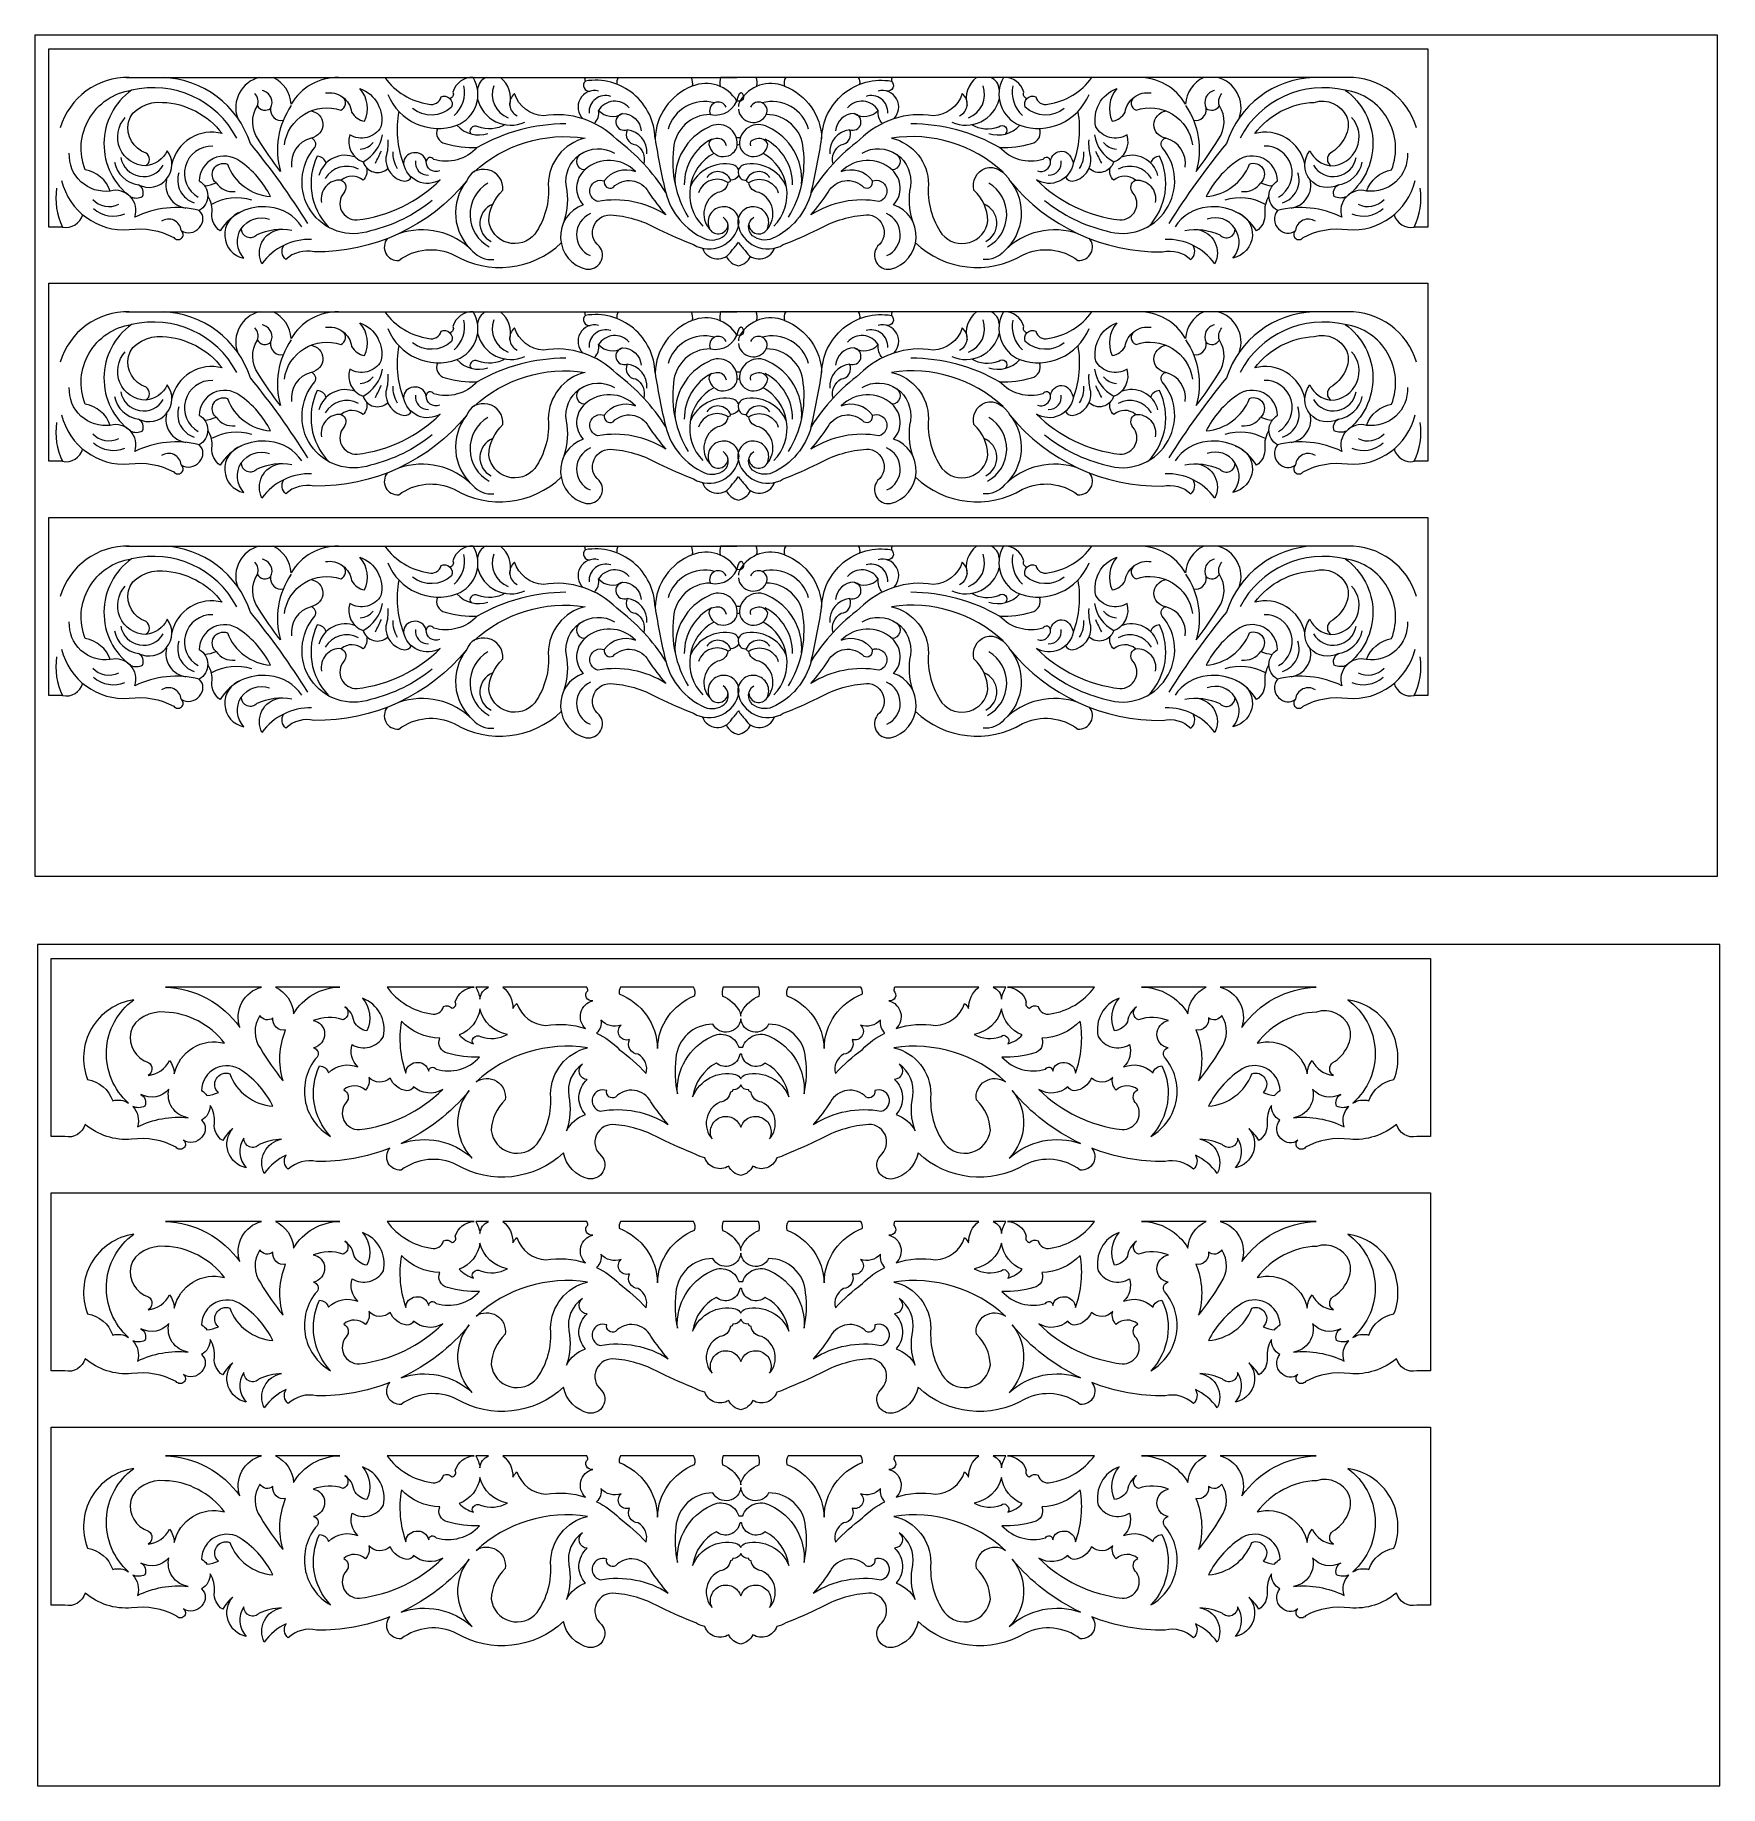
# Model space of a CAD drawing. Header units: millimetres. Extents: x 4330 to 4574, y 4046 to 4299.
import ezdxf

# ---------------------------------------------------------------- set-up
doc = ezdxf.new("R2010")
doc.units = ezdxf.units.MM
doc.header["$MEASUREMENT"] = 0
doc.layers.add('Layer 1', color=18, linetype='Continuous', true_color=0x000000)

msp = doc.modelspace()

# ---------------------------------------------------------------- linework, layer by layer
at = {"layer": 'Layer 1', "lineweight": 9}
for points, knots in [([(4329.69, 4299.45), (4329.69, 4299.45), (4573.69, 4299.45), (4573.69, 4299.45), (4573.69, 4299.45), (4573.69, 4177.45), (4573.69, 4177.45), (4573.69, 4177.45), (4329.69, 4177.45), (4329.69, 4177.45), (4329.69, 4177.45), (4329.69, 4299.45), (4329.69, 4299.45)], [0, 0, 0, 0, 0.25, 0.25, 0.25, 0.5, 0.5, 0.5, 0.75, 0.75, 0.75, 1, 1, 1, 1]), ([(4332.82, 4277.22), (4332.55, 4275.31), (4332.84, 4273.36), (4333.68, 4271.61), (4333.68, 4271.61), (4331.69, 4271.61), (4331.69, 4271.61), (4331.69, 4271.61), (4331.69, 4297.45), (4331.69, 4297.45), (4331.69, 4297.45), (4431.47, 4297.45), (4431.47, 4297.45), (4431.47, 4297.45), (4531.69, 4297.45), (4531.69, 4297.45), (4531.69, 4297.45), (4531.69, 4271.61), (4531.69, 4271.61), (4531.69, 4271.61), (4529.71, 4271.61), (4529.71, 4271.61), (4530.55, 4273.36), (4530.84, 4275.31), (4530.57, 4277.22)], [0, 0, 0, 0, 0.111111, 0.111111, 0.111111, 0.222222, 0.222222, 0.222222, 0.333333, 0.333333, 0.333333, 0.444444, 0.444444, 0.444444, 0.555556, 0.555556, 0.555556, 0.666667, 0.666667, 0.666667, 0.777778, 0.777778, 0.777778, 1, 1, 1, 1]), ([(4340.61, 4276.83), (4340.04, 4278.43), (4338.65, 4279.61), (4336.97, 4279.9), (4336.02, 4282.31), (4336.23, 4285.04), (4337.53, 4287.28), (4338.83, 4289.53), (4341.11, 4291.07), (4343.68, 4291.44)], [0, 0, 0, 0, 0.25, 0.25, 0.25, 0.5, 0.5, 0.5, 1, 1, 1, 1]), ([(4358.94, 4284.51), (4356.03, 4290.03), (4349.76, 4292.89), (4343.68, 4291.44), (4341.2, 4289.66), (4339.72, 4286.8), (4339.69, 4283.75), (4339.67, 4280.7), (4341.08, 4277.83), (4343.53, 4276), (4344.09, 4275.74), (4344.74, 4275.75), (4345.29, 4276.04), (4345.55, 4276.68), (4345.29, 4277.41), (4344.69, 4277.74), (4346.08, 4277.01), (4347.79, 4277.36), (4348.78, 4278.58), (4349.77, 4279.79), (4349.83, 4281.46), (4348.84, 4282.68), (4348.27, 4281.46), (4347.1, 4280.63), (4345.77, 4280.48), (4344.12, 4280.52), (4342.66, 4281.51), (4342.01, 4283.02), (4341.37, 4284.53), (4341.68, 4286.3), (4342.79, 4287.51)], [0, 0, 0, 0, 0.090909, 0.090909, 0.090909, 0.181818, 0.181818, 0.181818, 0.272727, 0.272727, 0.272727, 0.363636, 0.363636, 0.363636, 0.454545, 0.454545, 0.454545, 0.545455, 0.545455, 0.545455, 0.636364, 0.636364, 0.636364, 0.727273, 0.727273, 0.727273, 0.818182, 0.818182, 0.818182, 1, 1, 1, 1]), ([(4369.27, 4272.12), (4366.72, 4276.16), (4363.94, 4280.04), (4360.92, 4283.74), (4359.11, 4289.26), (4354.07, 4293.07), (4348.26, 4293.3)], [0, 0, 0, 0, 0.333333, 0.333333, 0.333333, 1, 1, 1, 1]), ([(4362.18, 4293.3), (4360.97, 4292.97), (4359.94, 4292.16), (4359.35, 4291.06), (4358.76, 4289.95), (4358.64, 4288.66), (4359.04, 4287.47)], [0, 0, 0, 0, 0.333333, 0.333333, 0.333333, 1, 1, 1, 1]), ([(4361.95, 4289.19), (4362.14, 4288.86), (4362.45, 4288.63), (4362.82, 4288.56), (4363.19, 4288.5), (4363.56, 4288.59), (4363.85, 4288.82), (4364.12, 4289.32), (4364.13, 4289.91), (4363.89, 4290.42), (4363.65, 4290.93), (4363.19, 4291.3), (4362.64, 4291.41)], [0, 0, 0, 0, 0.2, 0.2, 0.2, 0.4, 0.4, 0.4, 0.6, 0.6, 0.6, 1, 1, 1, 1]), ([(4373.69, 4293.3), (4370.88, 4293.32), (4368.28, 4291.85), (4366.85, 4289.43), (4366.74, 4291.1), (4365.73, 4292.58), (4364.22, 4293.3)], [0, 0, 0, 0, 0.333333, 0.333333, 0.333333, 1, 1, 1, 1]), ([(4371.83, 4291.05), (4372.7, 4291.19), (4373.59, 4290.97), (4374.3, 4290.46), (4375.01, 4289.94), (4375.48, 4289.15), (4375.61, 4288.28), (4376, 4287.58), (4376.69, 4287.08), (4377.48, 4286.94), (4378.2, 4288.52), (4377.95, 4290.37), (4376.82, 4291.69), (4379.09, 4290.87), (4380.39, 4288.48), (4379.86, 4286.13), (4379.43, 4285.37), (4378.7, 4284.81), (4377.85, 4284.59), (4376.99, 4284.37), (4376.08, 4284.51), (4375.33, 4284.97), (4374.82, 4283.35), (4375.67, 4281.62), (4377.27, 4281.05), (4378.76, 4281.85), (4379.79, 4283.3), (4380.07, 4284.97)], [0, 0, 0, 0, 0.1, 0.1, 0.1, 0.2, 0.2, 0.2, 0.3, 0.3, 0.3, 0.4, 0.4, 0.4, 0.5, 0.5, 0.5, 0.6, 0.6, 0.6, 0.7, 0.7, 0.7, 0.8, 0.8, 0.8, 1, 1, 1, 1]), ([(4380.41, 4293.3), (4381.92, 4291.19), (4384.23, 4289.79), (4386.8, 4289.43), (4387.17, 4289.32), (4387.57, 4289.38), (4387.91, 4289.58), (4388.24, 4289.78), (4388.48, 4290.11), (4388.57, 4290.49), (4389, 4290.68), (4389.51, 4290.59), (4389.85, 4290.26), (4390.18, 4289.92), (4390.28, 4289.4), (4390.09, 4288.97), (4388.5, 4287.55), (4386.12, 4287.47), (4384.44, 4288.79)], [0, 0, 0, 0, 0.142857, 0.142857, 0.142857, 0.285714, 0.285714, 0.285714, 0.428571, 0.428571, 0.428571, 0.571429, 0.571429, 0.571429, 0.714286, 0.714286, 0.714286, 1, 1, 1, 1]), ([(4380.85, 4290.85), (4382.46, 4286.91), (4386.87, 4284.94), (4390.88, 4286.37), (4392.19, 4286.89), (4393.21, 4287.95), (4393.66, 4289.29), (4394.12, 4290.62), (4393.97, 4292.08), (4393.25, 4293.3), (4391.89, 4293.35), (4390.68, 4292.48), (4390.29, 4291.17), (4390.39, 4290.99), (4390.39, 4290.78), (4390.3, 4290.6), (4390.21, 4290.42), (4390.05, 4290.29), (4389.85, 4290.25)], [0, 0, 0, 0, 0.142857, 0.142857, 0.142857, 0.285714, 0.285714, 0.285714, 0.428571, 0.428571, 0.428571, 0.571429, 0.571429, 0.571429, 0.714286, 0.714286, 0.714286, 1, 1, 1, 1]), ([(4411.42, 4291.32), (4410.36, 4291.59), (4409.26, 4291.1), (4408.74, 4290.15), (4408.22, 4289.2), (4408.38, 4288.04), (4409.17, 4287.29)], [0, 0, 0, 0, 0.333333, 0.333333, 0.333333, 1, 1, 1, 1]), ([(4409.51, 4292.77), (4409.22, 4292.52), (4409.14, 4292.11), (4409.31, 4291.77), (4409.48, 4291.43), (4409.85, 4291.24), (4410.22, 4291.32)], [0, 0, 0, 0, 0.333333, 0.333333, 0.333333, 1, 1, 1, 1]), ([(4425, 4292.02), (4421.83, 4290.81), (4419.71, 4287.81), (4419.62, 4284.42), (4419.56, 4286.93), (4418.41, 4289.3), (4416.47, 4290.91), (4414.52, 4292.51), (4411.99, 4293.19), (4409.51, 4292.77), (4409.5, 4292.95), (4409.45, 4293.13), (4409.37, 4293.3)], [0, 0, 0, 0, 0.2, 0.2, 0.2, 0.4, 0.4, 0.4, 0.6, 0.6, 0.6, 1, 1, 1, 1]), ([(4427.65, 4287.92), (4429.47, 4287.53), (4431.27, 4288.68), (4431.66, 4290.51), (4432.06, 4292.33), (4433.29, 4289.49), (4431.47, 4289.88), (4430.14, 4292.11), (4427.39, 4293.03), (4425, 4292.02), (4425.14, 4292.45), (4425.08, 4292.92), (4424.83, 4293.3)], [0, 0, 0, 0, 0.2, 0.2, 0.2, 0.4, 0.4, 0.4, 0.6, 0.6, 0.6, 1, 1, 1, 1]), ([(4520.48, 4293.3), (4520.48, 4293.3), (4429.12, 4293.3), (4429.12, 4293.3), (4428.97, 4292.89), (4428.94, 4292.44), (4429.04, 4292.01)], [0, 0, 0, 0, 0.333333, 0.333333, 0.333333, 1, 1, 1, 1]), ([(4438.39, 4292.02), (4436, 4293.02), (4433.24, 4292.11), (4431.92, 4289.88), (4431.8, 4289.64), (4431.72, 4289.37), (4431.69, 4289.1)], [0, 0, 0, 0, 0.333333, 0.333333, 0.333333, 1, 1, 1, 1]), ([(4438.55, 4293.3), (4438.31, 4292.92), (4438.25, 4292.45), (4438.39, 4292.02), (4441.55, 4290.81), (4443.68, 4287.81), (4443.77, 4284.42), (4443.83, 4286.93), (4444.97, 4289.3), (4446.91, 4290.9), (4448.85, 4292.51), (4451.4, 4293.19), (4453.88, 4292.77)], [0, 0, 0, 0, 0.2, 0.2, 0.2, 0.4, 0.4, 0.4, 0.6, 0.6, 0.6, 1, 1, 1, 1]), ([(4454.22, 4287.29), (4455, 4288.05), (4455.17, 4289.24), (4454.63, 4290.19), (4454.09, 4291.13), (4453.02, 4291.61), (4451.97, 4291.32)], [0, 0, 0, 0, 0.333333, 0.333333, 0.333333, 1, 1, 1, 1]), ([(4454.01, 4293.3), (4453.93, 4293.13), (4453.89, 4292.95), (4453.88, 4292.77), (4454.17, 4292.53), (4454.26, 4292.12), (4454.1, 4291.78), (4453.93, 4291.43), (4453.54, 4291.25), (4453.17, 4291.32)], [0, 0, 0, 0, 0.25, 0.25, 0.25, 0.5, 0.5, 0.5, 1, 1, 1, 1]), ([(4473.54, 4290.25), (4473.34, 4290.29), (4473.18, 4290.42), (4473.09, 4290.6), (4473, 4290.78), (4473, 4290.99), (4473.09, 4291.17), (4472.71, 4292.48), (4471.49, 4293.35), (4470.14, 4293.3), (4469.42, 4292.08), (4469.27, 4290.62), (4469.73, 4289.28), (4470.19, 4287.95), (4471.2, 4286.88), (4472.51, 4286.37), (4476.52, 4284.94), (4480.93, 4286.91), (4482.54, 4290.85)], [0, 0, 0, 0, 0.142857, 0.142857, 0.142857, 0.285714, 0.285714, 0.285714, 0.428571, 0.428571, 0.428571, 0.571429, 0.571429, 0.571429, 0.714286, 0.714286, 0.714286, 1, 1, 1, 1]), ([(4478.95, 4288.79), (4477.28, 4287.47), (4474.89, 4287.55), (4473.3, 4288.97), (4473.11, 4289.4), (4473.2, 4289.91), (4473.54, 4290.25), (4473.87, 4290.59), (4474.39, 4290.68), (4474.82, 4290.49), (4474.91, 4290.11), (4475.15, 4289.78), (4475.48, 4289.58), (4475.82, 4289.38), (4476.22, 4289.32), (4476.59, 4289.43), (4479.16, 4289.79), (4481.47, 4291.19), (4482.97, 4293.3)], [0, 0, 0, 0, 0.142857, 0.142857, 0.142857, 0.285714, 0.285714, 0.285714, 0.428571, 0.428571, 0.428571, 0.571429, 0.571429, 0.571429, 0.714286, 0.714286, 0.714286, 1, 1, 1, 1]), ([(4486.12, 4281.05), (4487.71, 4281.62), (4488.57, 4283.35), (4488.06, 4284.97), (4487.31, 4284.51), (4486.4, 4284.37), (4485.55, 4284.59), (4484.69, 4284.81), (4483.96, 4285.37), (4483.53, 4286.13), (4483, 4288.48), (4484.3, 4290.86), (4486.57, 4291.69), (4485.44, 4290.37), (4485.18, 4288.52), (4485.9, 4286.94), (4486.7, 4287.08), (4487.39, 4287.58), (4487.78, 4288.28), (4487.91, 4289.15), (4488.38, 4289.93), (4489.09, 4290.45), (4489.8, 4290.97), (4490.69, 4291.19), (4491.56, 4291.05)], [0, 0, 0, 0, 0.111111, 0.111111, 0.111111, 0.222222, 0.222222, 0.222222, 0.333333, 0.333333, 0.333333, 0.444444, 0.444444, 0.444444, 0.555556, 0.555556, 0.555556, 0.666667, 0.666667, 0.666667, 0.777778, 0.777778, 0.777778, 1, 1, 1, 1]), ([(4499.17, 4293.3), (4497.66, 4292.58), (4496.65, 4291.1), (4496.54, 4289.43), (4495.11, 4291.85), (4492.51, 4293.32), (4489.7, 4293.3)], [0, 0, 0, 0, 0.333333, 0.333333, 0.333333, 1, 1, 1, 1]), ([(4515.13, 4293.3), (4509.32, 4293.06), (4504.28, 4289.26), (4502.47, 4283.74), (4499.45, 4280.04), (4496.66, 4276.16), (4494.12, 4272.12)], [0, 0, 0, 0, 0.333333, 0.333333, 0.333333, 1, 1, 1, 1]), ([(4500.75, 4291.41), (4500.2, 4291.29), (4499.73, 4290.93), (4499.49, 4290.42), (4499.26, 4289.91), (4499.27, 4289.32), (4499.54, 4288.82)], [0, 0, 0, 0, 0.333333, 0.333333, 0.333333, 1, 1, 1, 1]), ([(4504.35, 4287.47), (4504.75, 4288.66), (4504.63, 4289.96), (4504.04, 4291.06), (4503.44, 4292.17), (4502.42, 4292.97), (4501.21, 4293.3)], [0, 0, 0, 0, 0.333333, 0.333333, 0.333333, 1, 1, 1, 1]), ([(4522.78, 4276.83), (4523.35, 4278.43), (4524.74, 4279.6), (4526.42, 4279.9), (4527.36, 4282.32), (4527.15, 4285.05), (4525.84, 4287.3), (4524.53, 4289.55), (4522.29, 4291.07), (4519.71, 4291.44), (4513.63, 4292.88), (4507.36, 4290.04), (4504.45, 4284.51)], [0, 0, 0, 0, 0.2, 0.2, 0.2, 0.4, 0.4, 0.4, 0.6, 0.6, 0.6, 1, 1, 1, 1]), ([(4519.71, 4291.44), (4522.19, 4289.67), (4523.67, 4286.82), (4523.71, 4283.77), (4523.74, 4280.73), (4522.3, 4277.83), (4519.86, 4276), (4519.3, 4275.74), (4518.65, 4275.75), (4518.1, 4276.04), (4517.84, 4276.68), (4518.1, 4277.41), (4518.7, 4277.74), (4520.43, 4277.98), (4521.82, 4279.29), (4522.16, 4281)], [0, 0, 0, 0, 0.166667, 0.166667, 0.166667, 0.333333, 0.333333, 0.333333, 0.5, 0.5, 0.5, 0.666667, 0.666667, 0.666667, 1, 1, 1, 1]), ([(4345.77, 4280.48), (4346.08, 4280.68), (4346.28, 4281.02), (4346.29, 4281.4), (4346.3, 4281.77), (4346.13, 4282.13), (4345.82, 4282.34), (4343.95, 4282.95), (4342.83, 4284.87), (4343.23, 4286.81), (4343.64, 4288.74), (4346.23, 4289.89), (4348.19, 4289.69), (4351.6, 4289.55), (4354.77, 4287.88), (4356.82, 4285.15), (4355.26, 4285.58), (4353.6, 4285.34), (4352.23, 4284.5), (4350.85, 4283.66), (4349.88, 4282.3), (4349.55, 4280.72)], [0, 0, 0, 0, 0.125, 0.125, 0.125, 0.25, 0.25, 0.25, 0.375, 0.375, 0.375, 0.5, 0.5, 0.5, 0.625, 0.625, 0.625, 0.75, 0.75, 0.75, 1, 1, 1, 1]), ([(4366.86, 4289.21), (4364.92, 4286.44), (4364.35, 4282.93), (4365.31, 4279.68), (4364.13, 4281.16), (4363.05, 4282.72), (4362.07, 4284.34), (4361.04, 4285.78), (4360.99, 4287.7), (4361.95, 4289.19), (4362.15, 4289.8), (4362.01, 4290.48), (4361.59, 4290.96)], [0, 0, 0, 0, 0.2, 0.2, 0.2, 0.4, 0.4, 0.4, 0.6, 0.6, 0.6, 1, 1, 1, 1]), ([(4363.85, 4288.82), (4363.79, 4288.33), (4363.97, 4287.83), (4364.33, 4287.48), (4364.7, 4287.14), (4365.2, 4286.99), (4365.69, 4287.08)], [0, 0, 0, 0, 0.333333, 0.333333, 0.333333, 1, 1, 1, 1]), ([(4365.85, 4283.53), (4366.11, 4285.37), (4367.17, 4287), (4368.75, 4287.97), (4370.33, 4288.95), (4372.27, 4289.16), (4374.03, 4288.57), (4374.4, 4288.71), (4374.67, 4289.04), (4374.72, 4289.43), (4374.78, 4289.83), (4374.62, 4290.22), (4374.3, 4290.45)], [0, 0, 0, 0, 0.2, 0.2, 0.2, 0.4, 0.4, 0.4, 0.6, 0.6, 0.6, 1, 1, 1, 1]), ([(4393.87, 4290.14), (4394.24, 4288.71), (4395.21, 4287.52), (4396.53, 4286.88), (4397.85, 4286.23), (4399.38, 4286.2), (4400.72, 4286.79)], [0, 0, 0, 0, 0.333333, 0.333333, 0.333333, 1, 1, 1, 1]), ([(4419.62, 4284.42), (4420.02, 4281.8), (4420.53, 4279.2), (4421.15, 4276.62), (4419.28, 4279.59), (4416.88, 4282.18), (4414.07, 4284.28), (4411.29, 4287.08), (4407.33, 4288.37), (4403.43, 4287.74), (4401.51, 4287.84), (4399.84, 4289.11), (4399.24, 4290.95), (4398.72, 4290.54), (4398.46, 4289.89), (4398.53, 4289.24), (4398.61, 4288.59), (4399.01, 4288.02), (4399.61, 4287.74)], [0, 0, 0, 0, 0.142857, 0.142857, 0.142857, 0.285714, 0.285714, 0.285714, 0.428571, 0.428571, 0.428571, 0.571429, 0.571429, 0.571429, 0.714286, 0.714286, 0.714286, 1, 1, 1, 1]), ([(4413.19, 4290.56), (4412.43, 4290.81), (4411.6, 4290.66), (4410.97, 4290.17), (4410.34, 4289.68), (4409.99, 4288.91), (4410.04, 4288.12)], [0, 0, 0, 0, 0.333333, 0.333333, 0.333333, 1, 1, 1, 1]), ([(4415.85, 4288.9), (4415.27, 4289.56), (4414.41, 4289.91), (4413.53, 4289.84), (4412.66, 4289.76), (4411.87, 4289.28), (4411.41, 4288.53), (4412.31, 4287.55), (4413.78, 4287.35), (4414.9, 4288.07), (4416.32, 4288.08), (4417.51, 4286.97), (4417.59, 4285.54)], [0, 0, 0, 0, 0.2, 0.2, 0.2, 0.4, 0.4, 0.4, 0.6, 0.6, 0.6, 1, 1, 1, 1]), ([(4428.24, 4289.61), (4426.84, 4290), (4425.34, 4289.81), (4424.08, 4289.1), (4422.81, 4288.38), (4421.89, 4287.19), (4421.51, 4285.78)], [0, 0, 0, 0, 0.333333, 0.333333, 0.333333, 1, 1, 1, 1]), ([(4429.92, 4288.99), (4429.78, 4289.3), (4429.53, 4289.54), (4429.21, 4289.66), (4428.89, 4289.77), (4428.55, 4289.76), (4428.24, 4289.61), (4427.93, 4289.47), (4427.7, 4289.21), (4427.59, 4288.89), (4427.48, 4288.57), (4427.5, 4288.22), (4427.65, 4287.92), (4424.83, 4287.94), (4422.48, 4285.77), (4422.28, 4282.95), (4421.86, 4279.5), (4422.61, 4276.01), (4424.41, 4273.04)], [0, 0, 0, 0, 0.142857, 0.142857, 0.142857, 0.285714, 0.285714, 0.285714, 0.428571, 0.428571, 0.428571, 0.571429, 0.571429, 0.571429, 0.714286, 0.714286, 0.714286, 1, 1, 1, 1]), ([(4431.69, 4288.71), (4431.79, 4287.76), (4432.5, 4286.98), (4433.44, 4286.81), (4434.38, 4286.63), (4435.3, 4287.07), (4435.74, 4287.92)], [0, 0, 0, 0, 0.333333, 0.333333, 0.333333, 1, 1, 1, 1]), ([(4463.78, 4287.74), (4464.38, 4288.03), (4464.78, 4288.59), (4464.86, 4289.25), (4464.93, 4289.9), (4464.67, 4290.54), (4464.15, 4290.95), (4463.56, 4289.11), (4461.88, 4287.84), (4459.96, 4287.74), (4456.06, 4288.37), (4452.1, 4287.08), (4449.32, 4284.28), (4446.51, 4282.18), (4444.11, 4279.59), (4442.24, 4276.62), (4441.48, 4273.65), (4439.4, 4271.18), (4436.6, 4269.92), (4435.64, 4269.55), (4434.55, 4269.71), (4433.75, 4270.35), (4433.35, 4270.69), (4433.14, 4271.2), (4433.17, 4271.72), (4433.2, 4272.25), (4433.48, 4272.73), (4433.91, 4273.02)], [0, 0, 0, 0, 0.1, 0.1, 0.1, 0.2, 0.2, 0.2, 0.3, 0.3, 0.3, 0.4, 0.4, 0.4, 0.5, 0.5, 0.5, 0.6, 0.6, 0.6, 0.7, 0.7, 0.7, 0.8, 0.8, 0.8, 1, 1, 1, 1]), ([(4438.98, 4273.04), (4440.77, 4276.01), (4441.53, 4279.5), (4441.11, 4282.95), (4440.91, 4285.77), (4438.56, 4287.94), (4435.74, 4287.92), (4435.89, 4288.22), (4435.91, 4288.57), (4435.8, 4288.89), (4435.69, 4289.21), (4435.46, 4289.47), (4435.15, 4289.61), (4434.84, 4289.76), (4434.49, 4289.77), (4434.18, 4289.65), (4433.86, 4289.54), (4433.6, 4289.3), (4433.47, 4288.99)], [0, 0, 0, 0, 0.142857, 0.142857, 0.142857, 0.285714, 0.285714, 0.285714, 0.428571, 0.428571, 0.428571, 0.571429, 0.571429, 0.571429, 0.714286, 0.714286, 0.714286, 1, 1, 1, 1]), ([(4441.88, 4285.78), (4441.5, 4287.19), (4440.57, 4288.38), (4439.31, 4289.1), (4438.04, 4289.82), (4436.55, 4290), (4435.15, 4289.61)], [0, 0, 0, 0, 0.333333, 0.333333, 0.333333, 1, 1, 1, 1]), ([(4452.59, 4286.63), (4452.09, 4287.13), (4451.86, 4287.83), (4451.98, 4288.53), (4451.52, 4289.28), (4450.73, 4289.76), (4449.85, 4289.84), (4448.97, 4289.91), (4448.12, 4289.57), (4447.54, 4288.9)], [0, 0, 0, 0, 0.25, 0.25, 0.25, 0.5, 0.5, 0.5, 1, 1, 1, 1]), ([(4453.35, 4288.12), (4453.4, 4288.91), (4453.05, 4289.69), (4452.42, 4290.18), (4451.78, 4290.67), (4450.96, 4290.81), (4450.2, 4290.56)], [0, 0, 0, 0, 0.333333, 0.333333, 0.333333, 1, 1, 1, 1]), ([(4462.67, 4286.79), (4464.01, 4286.2), (4465.55, 4286.24), (4466.87, 4286.88), (4468.19, 4287.53), (4469.16, 4288.71), (4469.52, 4290.14)], [0, 0, 0, 0, 0.333333, 0.333333, 0.333333, 1, 1, 1, 1]), ([(4489.09, 4290.45), (4488.77, 4290.22), (4488.61, 4289.82), (4488.67, 4289.43), (4488.72, 4289.03), (4488.99, 4288.71), (4489.36, 4288.57), (4491.12, 4289.17), (4493.05, 4288.95), (4494.63, 4287.98), (4496.21, 4287.01), (4497.28, 4285.37), (4497.54, 4283.53)], [0, 0, 0, 0, 0.2, 0.2, 0.2, 0.4, 0.4, 0.4, 0.6, 0.6, 0.6, 1, 1, 1, 1]), ([(4496.53, 4289.21), (4498.47, 4286.44), (4499.04, 4282.93), (4498.08, 4279.68), (4499.26, 4281.16), (4500.34, 4282.72), (4501.31, 4284.34), (4502.35, 4285.78), (4502.4, 4287.7), (4501.44, 4289.19)], [0, 0, 0, 0, 0.25, 0.25, 0.25, 0.5, 0.5, 0.5, 1, 1, 1, 1]), ([(4497.7, 4287.08), (4498.19, 4286.99), (4498.7, 4287.14), (4499.06, 4287.49), (4499.42, 4287.83), (4499.6, 4288.33), (4499.54, 4288.82), (4499.83, 4288.59), (4500.2, 4288.49), (4500.57, 4288.57), (4500.94, 4288.64), (4501.25, 4288.86), (4501.44, 4289.19), (4501.24, 4289.8), (4501.38, 4290.48), (4501.8, 4290.96)], [0, 0, 0, 0, 0.166667, 0.166667, 0.166667, 0.333333, 0.333333, 0.333333, 0.5, 0.5, 0.5, 0.666667, 0.666667, 0.666667, 1, 1, 1, 1]), ([(4513.84, 4280.72), (4513.5, 4282.3), (4512.53, 4283.67), (4511.16, 4284.5), (4509.78, 4285.34), (4508.13, 4285.58), (4506.57, 4285.15), (4508.62, 4287.88), (4511.79, 4289.55), (4515.2, 4289.69), (4517.08, 4290.29), (4519.11, 4289.38), (4519.91, 4287.58), (4520.71, 4285.77), (4519.28, 4283.33), (4517.57, 4282.34), (4517.26, 4282.13), (4517.09, 4281.77), (4517.1, 4281.39), (4517.11, 4281.02), (4517.31, 4280.68), (4517.62, 4280.48), (4519.27, 4280.53), (4520.74, 4281.53), (4521.37, 4283.05), (4522.01, 4284.57), (4521.72, 4286.3), (4520.6, 4287.51)], [0, 0, 0, 0, 0.1, 0.1, 0.1, 0.2, 0.2, 0.2, 0.3, 0.3, 0.3, 0.4, 0.4, 0.4, 0.5, 0.5, 0.5, 0.6, 0.6, 0.6, 0.7, 0.7, 0.7, 0.8, 0.8, 0.8, 1, 1, 1, 1]), ([(4369.68, 4288.44), (4370.65, 4288.33), (4371.4, 4287.53), (4371.44, 4286.55), (4371.48, 4285.58), (4370.69, 4284.69), (4369.73, 4284.51), (4367.85, 4284.01), (4366.64, 4282.2), (4366.9, 4280.28)], [0, 0, 0, 0, 0.25, 0.25, 0.25, 0.5, 0.5, 0.5, 1, 1, 1, 1]), ([(4377.76, 4280.21), (4377.94, 4279.56), (4377.75, 4278.85), (4377.26, 4278.38), (4376.37, 4279.18), (4375.02, 4279.2), (4374.11, 4278.41), (4374.45, 4278.26), (4374.69, 4277.95), (4374.76, 4277.59), (4374.83, 4277.23), (4374.73, 4276.86), (4374.48, 4276.58), (4373.86, 4275.86), (4373.73, 4274.84), (4374.15, 4273.98), (4374.57, 4273.12), (4375.44, 4272.6), (4376.39, 4272.64), (4380.95, 4273.19), (4385.2, 4275.23), (4388.47, 4278.45), (4387.48, 4277.85), (4386.26, 4277.77), (4385.2, 4278.23), (4384.14, 4278.7), (4383.37, 4279.67), (4383.15, 4280.8), (4382.26, 4283.21), (4382.03, 4285.81), (4382.48, 4288.34)], [0, 0, 0, 0, 0.090909, 0.090909, 0.090909, 0.181818, 0.181818, 0.181818, 0.272727, 0.272727, 0.272727, 0.363636, 0.363636, 0.363636, 0.454545, 0.454545, 0.454545, 0.545455, 0.545455, 0.545455, 0.636364, 0.636364, 0.636364, 0.727273, 0.727273, 0.727273, 0.818182, 0.818182, 0.818182, 1, 1, 1, 1]), ([(4397.89, 4286.46), (4396.69, 4285.78), (4395.25, 4285.66), (4393.95, 4286.14), (4393.62, 4286.36), (4393.18, 4286.28), (4392.95, 4285.96), (4392.72, 4285.64), (4392.64, 4285.34), (4392.95, 4285.1)], [0, 0, 0, 0, 0.25, 0.25, 0.25, 0.5, 0.5, 0.5, 1, 1, 1, 1]), ([(4414.9, 4288.07), (4414.56, 4288), (4414.27, 4287.79), (4414.1, 4287.5), (4413.92, 4287.21), (4413.87, 4286.86), (4413.96, 4286.53), (4414.06, 4286.2), (4414.28, 4285.93), (4414.58, 4285.77), (4414.89, 4285.62), (4415.24, 4285.59), (4415.56, 4285.71)], [0, 0, 0, 0, 0.2, 0.2, 0.2, 0.4, 0.4, 0.4, 0.6, 0.6, 0.6, 1, 1, 1, 1]), ([(4429.95, 4283.37), (4429.84, 4284.07), (4429.18, 4284.55), (4428.49, 4284.44), (4427.79, 4284.34), (4427.35, 4284.26), (4427.43, 4283.56), (4427.61, 4282.55), (4428.49, 4281.81), (4429.52, 4281.83), (4430.55, 4281.84), (4431.4, 4282.5), (4431.54, 4283.52), (4431.61, 4284.54), (4431.11, 4285.51), (4430.24, 4286.05), (4429.37, 4286.59), (4428.28, 4286.61), (4427.4, 4286.1), (4424.21, 4284.62), (4422.26, 4281.32), (4422.52, 4277.82)], [0, 0, 0, 0, 0.125, 0.125, 0.125, 0.25, 0.25, 0.25, 0.375, 0.375, 0.375, 0.5, 0.5, 0.5, 0.625, 0.625, 0.625, 0.75, 0.75, 0.75, 1, 1, 1, 1]), ([(4440.87, 4277.82), (4441.12, 4281.32), (4439.18, 4284.62), (4435.99, 4286.1), (4435.1, 4286.61), (4434.01, 4286.59), (4433.14, 4286.05), (4432.27, 4285.5), (4431.78, 4284.54), (4431.85, 4283.52)], [0, 0, 0, 0, 0.25, 0.25, 0.25, 0.5, 0.5, 0.5, 1, 1, 1, 1]), ([(4447.83, 4285.71), (4448.15, 4285.59), (4448.51, 4285.62), (4448.81, 4285.77), (4449.11, 4285.93), (4449.33, 4286.2), (4449.43, 4286.53), (4449.52, 4286.86), (4449.47, 4287.21), (4449.29, 4287.5), (4449.12, 4287.79), (4448.83, 4288), (4448.49, 4288.07), (4447.06, 4288.08), (4445.88, 4286.97), (4445.8, 4285.54)], [0, 0, 0, 0, 0.166667, 0.166667, 0.166667, 0.333333, 0.333333, 0.333333, 0.5, 0.5, 0.5, 0.666667, 0.666667, 0.666667, 1, 1, 1, 1]), ([(4465.5, 4286.46), (4466.7, 4285.78), (4468.14, 4285.66), (4469.44, 4286.14), (4469.72, 4286.41), (4470.16, 4286.41), (4470.44, 4286.14), (4470.72, 4285.87), (4470.7, 4285.39), (4470.44, 4285.1)], [0, 0, 0, 0, 0.25, 0.25, 0.25, 0.5, 0.5, 0.5, 1, 1, 1, 1]), ([(4480.91, 4288.34), (4481.36, 4285.81), (4481.13, 4283.21), (4480.24, 4280.8), (4480.02, 4279.66), (4479.26, 4278.71), (4478.2, 4278.24), (4477.14, 4277.77), (4475.91, 4277.85), (4474.92, 4278.45), (4478.19, 4275.23), (4482.44, 4273.19), (4487, 4272.64), (4487.95, 4272.6), (4488.83, 4273.13), (4489.25, 4273.99), (4489.66, 4274.85), (4489.53, 4275.86), (4488.91, 4276.58), (4488.66, 4276.86), (4488.56, 4277.23), (4488.63, 4277.59), (4488.7, 4277.95), (4488.94, 4278.26), (4489.28, 4278.41), (4490.13, 4278.49), (4490.96, 4278.15), (4491.52, 4277.51), (4492.08, 4276.87), (4492.31, 4275.99), (4492.13, 4275.16)], [0, 0, 0, 0, 0.090909, 0.090909, 0.090909, 0.181818, 0.181818, 0.181818, 0.272727, 0.272727, 0.272727, 0.363636, 0.363636, 0.363636, 0.454545, 0.454545, 0.454545, 0.545455, 0.545455, 0.545455, 0.636364, 0.636364, 0.636364, 0.727273, 0.727273, 0.727273, 0.818182, 0.818182, 0.818182, 1, 1, 1, 1]), ([(4496.49, 4280.28), (4496.75, 4282.2), (4495.54, 4284.01), (4493.66, 4284.51), (4492.69, 4284.64), (4491.96, 4285.46), (4491.95, 4286.43), (4491.93, 4287.41), (4492.75, 4288.27), (4493.71, 4288.44)], [0, 0, 0, 0, 0.25, 0.25, 0.25, 0.5, 0.5, 0.5, 1, 1, 1, 1]), ([(4387.29, 4275.46), (4384.68, 4273.34), (4381.62, 4271.84), (4378.35, 4271.05), (4375.14, 4269.95), (4371.59, 4271.13), (4369.68, 4273.94), (4367.77, 4276.74), (4368.06, 4280.57), (4370.26, 4283.15), (4370.42, 4283.4), (4370.45, 4283.7), (4370.34, 4283.97), (4370.23, 4284.24), (4370.01, 4284.44), (4369.73, 4284.51)], [0, 0, 0, 0, 0.166667, 0.166667, 0.166667, 0.333333, 0.333333, 0.333333, 0.5, 0.5, 0.5, 0.666667, 0.666667, 0.666667, 1, 1, 1, 1]), ([(4380.84, 4284.24), (4380.9, 4283.4), (4380.82, 4282.55), (4380.59, 4281.73), (4380.41, 4280.04), (4381.59, 4278.51), (4383.27, 4278.25), (4383.68, 4278.25), (4384.06, 4278.48), (4384.26, 4278.84)], [0, 0, 0, 0, 0.25, 0.25, 0.25, 0.5, 0.5, 0.5, 1, 1, 1, 1]), ([(4393.31, 4279.57), (4397.67, 4283.58), (4403.62, 4285.4), (4409.48, 4284.5), (4406.36, 4283.77), (4404.14, 4281), (4404.13, 4277.79), (4404.34, 4275.23), (4403.64, 4272.68), (4402.17, 4270.58), (4401.21, 4269.42), (4399.66, 4268.93), (4398.22, 4269.34), (4396.77, 4269.75), (4395.7, 4271.01), (4395.51, 4272.5), (4395.55, 4274.19), (4396.29, 4275.79), (4397.53, 4276.93), (4397.68, 4278.32), (4396.75, 4279.6), (4395.38, 4279.89), (4394.01, 4280.17), (4392.74, 4279.63), (4392.32, 4278.3), (4389.84, 4275.23), (4390.2, 4270.75), (4393.16, 4268.13), (4390.35, 4270.96), (4386.18, 4271.93), (4382.42, 4270.63)], [0, 0, 0, 0, 0.090909, 0.090909, 0.090909, 0.181818, 0.181818, 0.181818, 0.272727, 0.272727, 0.272727, 0.363636, 0.363636, 0.363636, 0.454545, 0.454545, 0.454545, 0.545455, 0.545455, 0.545455, 0.636364, 0.636364, 0.636364, 0.727273, 0.727273, 0.727273, 0.818182, 0.818182, 0.818182, 1, 1, 1, 1]), ([(4388.05, 4285.91), (4387.86, 4285.47), (4387.88, 4284.97), (4388.1, 4284.54), (4388.32, 4284.12), (4388.72, 4283.81), (4389.19, 4283.72), (4390.69, 4283.27), (4392.25, 4283.08), (4393.81, 4283.14), (4392.22, 4281.41), (4389.78, 4280.74), (4387.52, 4281.41), (4387.39, 4281.63), (4387.12, 4281.74), (4386.87, 4281.67), (4386.62, 4281.6), (4386.44, 4281.39), (4386.43, 4281.13)], [0, 0, 0, 0, 0.142857, 0.142857, 0.142857, 0.285714, 0.285714, 0.285714, 0.428571, 0.428571, 0.428571, 0.571429, 0.571429, 0.571429, 0.714286, 0.714286, 0.714286, 1, 1, 1, 1]), ([(4418.42, 4282.23), (4418.57, 4283.97), (4417.3, 4285.52), (4415.56, 4285.71), (4415.35, 4285.26), (4415.37, 4284.73), (4415.62, 4284.3), (4415.87, 4283.87), (4416.31, 4283.59), (4416.8, 4283.55), (4417.79, 4283.01), (4418.27, 4281.86), (4417.96, 4280.78)], [0, 0, 0, 0, 0.2, 0.2, 0.2, 0.4, 0.4, 0.4, 0.6, 0.6, 0.6, 1, 1, 1, 1]), ([(4431.54, 4283.52), (4431.63, 4283.6), (4431.76, 4283.6), (4431.85, 4283.52), (4432.04, 4282.51), (4432.94, 4281.79), (4433.97, 4281.83), (4435, 4281.86), (4435.83, 4282.54), (4435.95, 4283.56), (4435.74, 4284.23), (4435.02, 4284.61), (4434.35, 4284.4), (4433.67, 4284.2), (4433.25, 4284.05), (4433.44, 4283.37)], [0, 0, 0, 0, 0.166667, 0.166667, 0.166667, 0.333333, 0.333333, 0.333333, 0.5, 0.5, 0.5, 0.666667, 0.666667, 0.666667, 1, 1, 1, 1]), ([(4445.43, 4280.78), (4445.12, 4281.86), (4445.6, 4283.01), (4446.59, 4283.55), (4447.08, 4283.59), (4447.52, 4283.88), (4447.77, 4284.31), (4448.02, 4284.74), (4448.04, 4285.26), (4447.83, 4285.71), (4446.09, 4285.51), (4444.82, 4283.97), (4444.97, 4282.23)], [0, 0, 0, 0, 0.2, 0.2, 0.2, 0.4, 0.4, 0.4, 0.6, 0.6, 0.6, 1, 1, 1, 1]), ([(4470.08, 4279.57), (4465.71, 4283.58), (4459.77, 4285.4), (4453.91, 4284.5), (4457.03, 4283.78), (4459.24, 4281), (4459.26, 4277.79), (4459.05, 4275.23), (4459.75, 4272.68), (4461.22, 4270.58), (4462.19, 4269.42), (4463.75, 4268.94), (4465.19, 4269.36), (4466.64, 4269.79), (4467.7, 4271), (4467.88, 4272.5), (4467.83, 4274.19), (4467.11, 4275.79), (4465.86, 4276.93), (4465.51, 4278.27), (4466.23, 4279.65), (4467.52, 4280.14), (4468.82, 4280.62), (4470.46, 4279.54), (4471.07, 4278.3), (4473.55, 4275.24), (4473.18, 4270.75), (4470.23, 4268.13), (4469.48, 4267.24), (4468.33, 4266.78), (4467.17, 4266.89)], [0, 0, 0, 0, 0.090909, 0.090909, 0.090909, 0.181818, 0.181818, 0.181818, 0.272727, 0.272727, 0.272727, 0.363636, 0.363636, 0.363636, 0.454545, 0.454545, 0.454545, 0.545455, 0.545455, 0.545455, 0.636364, 0.636364, 0.636364, 0.727273, 0.727273, 0.727273, 0.818182, 0.818182, 0.818182, 1, 1, 1, 1]), ([(4476.96, 4281.13), (4476.95, 4281.39), (4476.77, 4281.61), (4476.51, 4281.67), (4476.26, 4281.74), (4476, 4281.63), (4475.86, 4281.41), (4473.61, 4280.73), (4471.17, 4281.41), (4469.58, 4283.14), (4471.14, 4283.08), (4472.7, 4283.27), (4474.2, 4283.72), (4474.67, 4283.82), (4475.07, 4284.12), (4475.29, 4284.54), (4475.51, 4284.97), (4475.53, 4285.47), (4475.34, 4285.91)], [0, 0, 0, 0, 0.142857, 0.142857, 0.142857, 0.285714, 0.285714, 0.285714, 0.428571, 0.428571, 0.428571, 0.571429, 0.571429, 0.571429, 0.714286, 0.714286, 0.714286, 1, 1, 1, 1]), ([(4476.1, 4275.46), (4478.71, 4273.34), (4481.77, 4271.84), (4485.04, 4271.05), (4488.28, 4270), (4491.83, 4271.25), (4493.7, 4274.1), (4495.57, 4276.94), (4495.38, 4280.6), (4493.13, 4283.15), (4492.97, 4283.39), (4492.94, 4283.7), (4493.05, 4283.97), (4493.15, 4284.23), (4493.38, 4284.44), (4493.66, 4284.51)], [0, 0, 0, 0, 0.166667, 0.166667, 0.166667, 0.333333, 0.333333, 0.333333, 0.5, 0.5, 0.5, 0.666667, 0.666667, 0.666667, 1, 1, 1, 1]), ([(4479.13, 4278.84), (4479.33, 4278.48), (4479.71, 4278.25), (4480.12, 4278.25), (4481.8, 4278.51), (4482.98, 4280.04), (4482.79, 4281.73), (4482.57, 4282.55), (4482.49, 4283.4), (4482.55, 4284.24)], [0, 0, 0, 0, 0.25, 0.25, 0.25, 0.5, 0.5, 0.5, 1, 1, 1, 1]), ([(4483.32, 4284.97), (4483.6, 4283.3), (4484.63, 4281.85), (4486.12, 4281.05), (4485.89, 4280.33), (4485.32, 4279.78), (4484.59, 4279.59), (4483.87, 4279.4), (4483.09, 4279.6), (4482.54, 4280.1)], [0, 0, 0, 0, 0.25, 0.25, 0.25, 0.5, 0.5, 0.5, 1, 1, 1, 1]), ([(4350.9, 4271.1), (4351.75, 4270.53), (4352.9, 4270.71), (4353.54, 4271.52), (4354.18, 4272.32), (4354.26, 4273.3), (4353.52, 4274.01), (4350.39, 4274.8), (4347.09, 4274.46), (4344.19, 4273.05), (4344.53, 4274.08), (4344.27, 4275.22), (4343.52, 4276.01), (4342.77, 4276.79), (4341.66, 4277.11), (4340.61, 4276.83), (4339.07, 4276.62), (4337.51, 4277.11), (4336.36, 4278.17), (4335.21, 4279.23), (4334.59, 4280.75), (4334.67, 4282.31)], [0, 0, 0, 0, 0.125, 0.125, 0.125, 0.25, 0.25, 0.25, 0.375, 0.375, 0.375, 0.5, 0.5, 0.5, 0.625, 0.625, 0.625, 0.75, 0.75, 0.75, 1, 1, 1, 1]), ([(4342.13, 4281.7), (4342.37, 4280.31), (4343.45, 4279.22), (4344.84, 4278.98), (4346.22, 4278.73), (4347.6, 4279.35), (4348.3, 4280.57)], [0, 0, 0, 0, 0.333333, 0.333333, 0.333333, 1, 1, 1, 1]), ([(4355.47, 4283.34), (4353.63, 4283.41), (4351.99, 4282.2), (4351.51, 4280.43), (4351.03, 4278.66), (4351.76, 4276.83), (4353.37, 4275.96)], [0, 0, 0, 0, 0.333333, 0.333333, 0.333333, 1, 1, 1, 1]), ([(4354.27, 4277.6), (4354.85, 4277.64), (4355.42, 4277.78), (4355.94, 4278.03), (4355.36, 4278.53), (4355.22, 4279.38), (4355.61, 4280.05), (4356, 4280.71), (4356.86, 4280.99), (4357.59, 4280.73), (4358.58, 4278.08), (4361.02, 4276.24), (4363.85, 4276.04), (4362.82, 4278.1), (4361.29, 4279.87), (4359.39, 4281.17), (4358.28, 4282), (4356.8, 4282.14), (4355.56, 4281.53), (4354.31, 4280.91), (4353.52, 4279.67), (4353.49, 4278.29), (4354.27, 4277.85), (4354.75, 4277.04), (4354.75, 4276.16), (4354.76, 4275.27), (4354.28, 4274.45), (4353.52, 4274.01)], [0, 0, 0, 0, 0.1, 0.1, 0.1, 0.2, 0.2, 0.2, 0.3, 0.3, 0.3, 0.4, 0.4, 0.4, 0.5, 0.5, 0.5, 0.6, 0.6, 0.6, 0.7, 0.7, 0.7, 0.8, 0.8, 0.8, 1, 1, 1, 1]), ([(4371.91, 4280.88), (4371.74, 4281.46), (4371.21, 4281.86), (4370.61, 4281.87), (4368.98, 4278.46), (4369.62, 4274.4), (4372.21, 4271.66)], [0, 0, 0, 0, 0.333333, 0.333333, 0.333333, 1, 1, 1, 1]), ([(4376.17, 4281.72), (4375.12, 4282.15), (4373.93, 4282.1), (4372.91, 4281.59), (4371.89, 4281.08), (4371.15, 4280.17), (4370.86, 4279.06)], [0, 0, 0, 0, 0.333333, 0.333333, 0.333333, 1, 1, 1, 1]), ([(4377.27, 4281.05), (4377.5, 4280.33), (4378.08, 4279.78), (4378.8, 4279.59), (4379.53, 4279.4), (4380.3, 4279.59), (4380.85, 4280.1)], [0, 0, 0, 0, 0.333333, 0.333333, 0.333333, 1, 1, 1, 1]), ([(4388.34, 4279.75), (4387.89, 4279.58), (4387.4, 4279.64), (4387.01, 4279.92), (4386.63, 4280.2), (4386.41, 4280.65), (4386.43, 4281.13), (4386.22, 4281.96), (4385.41, 4282.5), (4384.56, 4282.37), (4383.71, 4282.24), (4383.1, 4281.66), (4383.15, 4280.8)], [0, 0, 0, 0, 0.2, 0.2, 0.2, 0.4, 0.4, 0.4, 0.6, 0.6, 0.6, 1, 1, 1, 1]), ([(4384.89, 4281.22), (4384.8, 4280.69), (4384.96, 4280.14), (4385.32, 4279.73), (4385.68, 4279.33), (4386.21, 4279.11), (4386.75, 4279.14)], [0, 0, 0, 0, 0.333333, 0.333333, 0.333333, 1, 1, 1, 1]), ([(4406.43, 4272.47), (4406.99, 4274.09), (4407.1, 4275.82), (4406.75, 4277.5), (4406.46, 4279.29), (4407.22, 4281.09), (4408.71, 4282.12), (4410.2, 4283.16), (4412.17, 4283.23), (4413.75, 4282.33)], [0, 0, 0, 0, 0.25, 0.25, 0.25, 0.5, 0.5, 0.5, 1, 1, 1, 1]), ([(4412.25, 4278.3), (4413.26, 4279.75), (4415.15, 4280.31), (4416.79, 4279.65), (4414.8, 4281.69), (4411.55, 4281.81), (4409.42, 4279.89), (4408.9, 4279.92), (4408.46, 4280.26), (4408.3, 4280.76), (4408.14, 4281.25), (4408.32, 4281.8), (4408.72, 4282.12)], [0, 0, 0, 0, 0.2, 0.2, 0.2, 0.4, 0.4, 0.4, 0.6, 0.6, 0.6, 1, 1, 1, 1]), ([(4428.12, 4282.28), (4426.28, 4281.27), (4425.01, 4279.46), (4424.7, 4277.38), (4424.4, 4275.3), (4425.07, 4273.21), (4426.55, 4271.71)], [0, 0, 0, 0, 0.333333, 0.333333, 0.333333, 1, 1, 1, 1]), ([(4431.69, 4279.97), (4431.56, 4280.3), (4431.28, 4280.54), (4430.94, 4280.63), (4428.35, 4281.21), (4425.72, 4279.84), (4424.7, 4277.39)], [0, 0, 0, 0, 0.333333, 0.333333, 0.333333, 1, 1, 1, 1]), ([(4438.69, 4277.39), (4437.67, 4279.84), (4435.04, 4281.21), (4432.45, 4280.63), (4431.89, 4280.45), (4431.56, 4279.86), (4431.7, 4279.28), (4431.84, 4278.71), (4432.26, 4278.32), (4432.84, 4278.41), (4432.84, 4278.31), (4432.88, 4278.22), (4432.95, 4278.16), (4433.02, 4278.1), (4433.11, 4278.07), (4433.21, 4278.07)], [0, 0, 0, 0, 0.166667, 0.166667, 0.166667, 0.333333, 0.333333, 0.333333, 0.5, 0.5, 0.5, 0.666667, 0.666667, 0.666667, 1, 1, 1, 1]), ([(4436.84, 4271.71), (4438.31, 4273.21), (4439, 4275.31), (4438.68, 4277.39), (4438.37, 4279.47), (4437.11, 4281.28), (4435.27, 4282.28)], [0, 0, 0, 0, 0.333333, 0.333333, 0.333333, 1, 1, 1, 1]), ([(4454.67, 4282.12), (4455.08, 4281.8), (4455.25, 4281.27), (4455.09, 4280.77), (4454.94, 4280.27), (4454.48, 4279.92), (4453.97, 4279.89), (4451.84, 4281.8), (4448.59, 4281.7), (4446.6, 4279.65), (4448.24, 4280.32), (4450.13, 4279.75), (4451.14, 4278.3)], [0, 0, 0, 0, 0.2, 0.2, 0.2, 0.4, 0.4, 0.4, 0.6, 0.6, 0.6, 1, 1, 1, 1]), ([(4449.64, 4282.33), (4451.21, 4283.24), (4453.16, 4283.16), (4454.66, 4282.14), (4456.15, 4281.11), (4456.92, 4279.29), (4456.64, 4277.5), (4456.29, 4275.82), (4456.4, 4274.09), (4456.96, 4272.47)], [0, 0, 0, 0, 0.25, 0.25, 0.25, 0.5, 0.5, 0.5, 1, 1, 1, 1]), ([(4475.05, 4279.75), (4475.5, 4279.58), (4476, 4279.65), (4476.38, 4279.93), (4476.76, 4280.2), (4476.98, 4280.65), (4476.96, 4281.13), (4477.04, 4281.97), (4477.76, 4282.62), (4478.61, 4282.61), (4479.46, 4282.61), (4480.16, 4281.65), (4480.24, 4280.8)], [0, 0, 0, 0, 0.2, 0.2, 0.2, 0.4, 0.4, 0.4, 0.6, 0.6, 0.6, 1, 1, 1, 1]), ([(4476.64, 4279.14), (4477.18, 4279.11), (4477.71, 4279.33), (4478.07, 4279.74), (4478.43, 4280.14), (4478.59, 4280.69), (4478.49, 4281.22)], [0, 0, 0, 0, 0.333333, 0.333333, 0.333333, 1, 1, 1, 1]), ([(4492.53, 4279.06), (4492.24, 4280.17), (4491.49, 4281.09), (4490.47, 4281.6), (4489.45, 4282.1), (4488.27, 4282.15), (4487.22, 4281.72)], [0, 0, 0, 0, 0.333333, 0.333333, 0.333333, 1, 1, 1, 1]), ([(4491.17, 4271.66), (4493.77, 4274.4), (4494.41, 4278.46), (4492.78, 4281.87), (4492.17, 4281.86), (4491.65, 4281.46), (4491.48, 4280.88)], [0, 0, 0, 0, 0.333333, 0.333333, 0.333333, 1, 1, 1, 1]), ([(4528.72, 4282.31), (4528.8, 4280.75), (4528.18, 4279.24), (4527.04, 4278.18), (4525.89, 4277.12), (4524.32, 4276.62), (4522.78, 4276.83), (4521.73, 4277.11), (4520.61, 4276.79), (4519.86, 4276), (4519.11, 4275.21), (4518.86, 4274.08), (4519.2, 4273.05), (4516.3, 4274.46), (4513, 4274.8), (4509.87, 4274.01), (4509.1, 4274.45), (4508.63, 4275.26), (4508.64, 4276.15), (4508.64, 4277.03), (4509.13, 4277.85), (4509.89, 4278.29), (4509.87, 4279.67), (4509.06, 4280.93), (4507.82, 4281.53), (4506.57, 4282.14), (4505.1, 4282.01), (4504, 4281.17), (4502.1, 4279.87), (4500.56, 4278.1), (4499.54, 4276.04), (4502.37, 4276.24), (4504.81, 4278.08), (4505.8, 4280.73), (4506.52, 4281.02), (4507.34, 4280.75), (4507.75, 4280.1), (4508.16, 4279.45), (4508.01, 4278.55), (4507.45, 4278.03), (4507.97, 4277.78), (4508.54, 4277.64), (4509.12, 4277.6)], [0, 0, 0, 0, 0.066667, 0.066667, 0.066667, 0.133333, 0.133333, 0.133333, 0.2, 0.2, 0.2, 0.266667, 0.266667, 0.266667, 0.333333, 0.333333, 0.333333, 0.4, 0.4, 0.4, 0.466667, 0.466667, 0.466667, 0.533333, 0.533333, 0.533333, 0.6, 0.6, 0.6, 0.666667, 0.666667, 0.666667, 0.733333, 0.733333, 0.733333, 0.8, 0.8, 0.8, 0.866667, 0.866667, 0.866667, 1, 1, 1, 1]), ([(4510.02, 4275.96), (4511.61, 4276.87), (4512.37, 4278.75), (4511.85, 4280.51), (4511.33, 4282.27), (4509.76, 4283.45), (4507.92, 4283.34)], [0, 0, 0, 0, 0.333333, 0.333333, 0.333333, 1, 1, 1, 1]), ([(4518.7, 4277.74), (4517.34, 4276.98), (4515.64, 4277.27), (4514.61, 4278.45), (4513.59, 4279.62), (4513.6, 4281.44), (4514.55, 4282.68), (4515.12, 4281.46), (4516.29, 4280.63), (4517.62, 4280.48)], [0, 0, 0, 0, 0.25, 0.25, 0.25, 0.5, 0.5, 0.5, 1, 1, 1, 1]), ([(4515.09, 4280.57), (4515.8, 4279.36), (4517.2, 4278.72), (4518.59, 4278.98), (4519.97, 4279.24), (4521.04, 4280.31), (4521.26, 4281.7)], [0, 0, 0, 0, 0.333333, 0.333333, 0.333333, 1, 1, 1, 1]), ([(4348.78, 4278.52), (4348.54, 4277.59), (4348.71, 4276.61), (4349.24, 4275.82), (4349.77, 4275.02), (4350.61, 4274.49), (4351.55, 4274.36)], [0, 0, 0, 0, 0.333333, 0.333333, 0.333333, 1, 1, 1, 1]), ([(4350.56, 4279.49), (4350.27, 4278.62), (4350.35, 4277.66), (4350.76, 4276.84), (4351.18, 4276.02), (4351.9, 4275.4), (4352.77, 4275.12)], [0, 0, 0, 0, 0.333333, 0.333333, 0.333333, 1, 1, 1, 1]), ([(4374.11, 4278.41), (4373.26, 4278.48), (4372.43, 4278.15), (4371.87, 4277.5), (4371.3, 4276.86), (4371.08, 4276), (4371.26, 4275.16)], [0, 0, 0, 0, 0.333333, 0.333333, 0.333333, 1, 1, 1, 1]), ([(4409.42, 4279.89), (4408.71, 4279.26), (4408.28, 4278.36), (4408.24, 4277.41), (4408.19, 4276.45), (4408.53, 4275.52), (4409.18, 4274.82), (4407.12, 4274.11), (4405.79, 4272.12), (4405.91, 4269.95), (4406.04, 4267.78), (4407.51, 4265.97), (4409.64, 4265.5), (4410.47, 4265.37), (4411.3, 4265.78), (4411.71, 4266.52), (4412.12, 4267.26), (4412.05, 4268.16), (4411.51, 4268.81), (4410.59, 4269.54), (4410.28, 4270.79), (4410.76, 4271.86), (4411.23, 4272.93), (4412.41, 4273.53), (4413.57, 4273.34), (4415.89, 4273.12), (4418.14, 4272.4), (4420.17, 4271.24), (4421.82, 4270.46), (4423.49, 4269.73), (4425.17, 4269.05), (4426.42, 4268.31), (4427.96, 4268.23), (4429.27, 4268.84), (4430.59, 4269.44), (4431.53, 4270.64), (4431.78, 4272.07), (4431.85, 4272.78), (4431.59, 4273.48), (4431.07, 4273.96), (4430.54, 4274.44), (4429.83, 4274.64), (4429.13, 4274.51), (4428.43, 4274.38), (4427.84, 4273.93), (4427.52, 4273.29), (4427.21, 4272.65), (4427.22, 4271.91), (4427.54, 4271.27)], [0, 0, 0, 0, 0.058824, 0.058824, 0.058824, 0.117647, 0.117647, 0.117647, 0.176471, 0.176471, 0.176471, 0.235294, 0.235294, 0.235294, 0.294118, 0.294118, 0.294118, 0.352941, 0.352941, 0.352941, 0.411765, 0.411765, 0.411765, 0.470588, 0.470588, 0.470588, 0.529412, 0.529412, 0.529412, 0.588235, 0.588235, 0.588235, 0.647059, 0.647059, 0.647059, 0.705882, 0.705882, 0.705882, 0.764706, 0.764706, 0.764706, 0.823529, 0.823529, 0.823529, 0.882353, 0.882353, 0.882353, 1, 1, 1, 1]), ([(4430.18, 4278.07), (4429.44, 4278.55), (4428.51, 4278.66), (4427.68, 4278.36), (4426.85, 4278.07), (4426.19, 4277.42), (4425.91, 4276.58)], [0, 0, 0, 0, 0.333333, 0.333333, 0.333333, 1, 1, 1, 1]), ([(4431.69, 4279.1), (4431.51, 4278.65), (4431.04, 4278.37), (4430.55, 4278.41), (4430.55, 4278.31), (4430.51, 4278.22), (4430.44, 4278.16), (4430.37, 4278.1), (4430.27, 4278.07), (4430.18, 4278.07), (4430.1, 4277.28), (4429.45, 4276.67), (4428.66, 4276.61), (4427.68, 4276.16), (4426.98, 4275.27), (4426.76, 4274.22), (4426.54, 4273.17), (4426.83, 4272.08), (4427.54, 4271.27), (4427.88, 4270.75), (4428.52, 4270.5), (4429.12, 4270.66), (4429.73, 4270.82), (4430.16, 4271.34), (4430.19, 4271.97)], [0, 0, 0, 0, 0.111111, 0.111111, 0.111111, 0.222222, 0.222222, 0.222222, 0.333333, 0.333333, 0.333333, 0.444444, 0.444444, 0.444444, 0.555556, 0.555556, 0.555556, 0.666667, 0.666667, 0.666667, 0.777778, 0.777778, 0.777778, 1, 1, 1, 1]), ([(4430.55, 4278.41), (4430.28, 4279.08), (4429.66, 4279.55), (4428.94, 4279.63), (4428.22, 4279.7), (4427.52, 4279.38), (4427.12, 4278.78)], [0, 0, 0, 0, 0.333333, 0.333333, 0.333333, 1, 1, 1, 1]), ([(4435.85, 4271.27), (4436.17, 4271.91), (4436.18, 4272.66), (4435.86, 4273.29), (4435.55, 4273.93), (4434.96, 4274.38), (4434.26, 4274.51), (4433.56, 4274.64), (4432.84, 4274.44), (4432.32, 4273.95), (4431.8, 4273.47), (4431.53, 4272.78), (4431.61, 4272.07), (4431.86, 4270.64), (4432.81, 4269.43), (4434.13, 4268.83), (4435.45, 4268.23), (4436.97, 4268.31), (4438.21, 4269.05), (4439.9, 4269.73), (4441.57, 4270.46), (4443.22, 4271.24), (4445.24, 4272.4), (4447.5, 4273.12), (4449.82, 4273.34), (4450.97, 4273.55), (4452.12, 4272.96), (4452.61, 4271.9), (4453.11, 4270.84), (4452.78, 4269.55), (4451.88, 4268.81), (4451.35, 4268.16), (4451.27, 4267.24), (4451.69, 4266.5), (4452.1, 4265.77), (4452.92, 4265.37), (4453.75, 4265.5), (4455.87, 4266), (4457.39, 4267.85), (4457.48, 4270.03), (4457.57, 4272.2), (4456.28, 4274.14), (4454.21, 4274.82), (4454.86, 4275.53), (4455.2, 4276.46), (4455.15, 4277.41), (4455.11, 4278.37), (4454.68, 4279.26), (4453.97, 4279.89)], [0, 0, 0, 0, 0.058824, 0.058824, 0.058824, 0.117647, 0.117647, 0.117647, 0.176471, 0.176471, 0.176471, 0.235294, 0.235294, 0.235294, 0.294118, 0.294118, 0.294118, 0.352941, 0.352941, 0.352941, 0.411765, 0.411765, 0.411765, 0.470588, 0.470588, 0.470588, 0.529412, 0.529412, 0.529412, 0.588235, 0.588235, 0.588235, 0.647059, 0.647059, 0.647059, 0.705882, 0.705882, 0.705882, 0.764706, 0.764706, 0.764706, 0.823529, 0.823529, 0.823529, 0.882353, 0.882353, 0.882353, 1, 1, 1, 1]), ([(4436.27, 4278.78), (4435.87, 4279.38), (4435.16, 4279.71), (4434.44, 4279.63), (4433.72, 4279.55), (4433.11, 4279.08), (4432.84, 4278.41)], [0, 0, 0, 0, 0.333333, 0.333333, 0.333333, 1, 1, 1, 1]), ([(4433.2, 4271.97), (4433.24, 4271.34), (4433.67, 4270.81), (4434.28, 4270.66), (4434.89, 4270.5), (4435.52, 4270.74), (4435.85, 4271.27), (4436.56, 4272.08), (4436.85, 4273.17), (4436.63, 4274.23), (4436.41, 4275.28), (4435.71, 4276.16), (4434.73, 4276.61), (4433.93, 4276.67), (4433.29, 4277.28), (4433.21, 4278.07), (4433.95, 4278.55), (4434.87, 4278.66), (4435.71, 4278.37), (4436.54, 4278.08), (4437.2, 4277.42), (4437.48, 4276.58)], [0, 0, 0, 0, 0.125, 0.125, 0.125, 0.25, 0.25, 0.25, 0.375, 0.375, 0.375, 0.5, 0.5, 0.5, 0.625, 0.625, 0.625, 0.75, 0.75, 0.75, 1, 1, 1, 1]), ([(4489.28, 4278.41), (4488.37, 4279.2), (4487.02, 4279.18), (4486.13, 4278.38), (4485.64, 4278.85), (4485.45, 4279.56), (4485.63, 4280.21)], [0, 0, 0, 0, 0.333333, 0.333333, 0.333333, 1, 1, 1, 1]), ([(4510.62, 4275.12), (4511.49, 4275.4), (4512.22, 4276.03), (4512.63, 4276.85), (4513.05, 4277.67), (4513.12, 4278.62), (4512.82, 4279.49)], [0, 0, 0, 0, 0.333333, 0.333333, 0.333333, 1, 1, 1, 1]), ([(4511.84, 4274.36), (4512.78, 4274.5), (4513.62, 4275.03), (4514.15, 4275.82), (4514.68, 4276.62), (4514.85, 4277.59), (4514.61, 4278.52)], [0, 0, 0, 0, 0.333333, 0.333333, 0.333333, 1, 1, 1, 1]), ([(4333.55, 4278.36), (4334.62, 4273.89), (4338.78, 4270.86), (4343.37, 4271.23), (4345.58, 4271.54), (4347.84, 4271.14), (4349.81, 4270.08), (4349.94, 4269.91), (4350.13, 4269.8), (4350.35, 4269.78), (4350.56, 4269.76), (4350.77, 4269.83), (4350.93, 4269.98), (4351.09, 4270.13), (4351.17, 4270.33), (4351.17, 4270.55), (4351.16, 4270.76), (4351.06, 4270.96), (4350.9, 4271.1), (4350.83, 4271.75), (4350.43, 4272.31), (4349.84, 4272.59), (4349.25, 4272.86), (4348.56, 4272.81), (4348.03, 4272.44)], [0, 0, 0, 0, 0.111111, 0.111111, 0.111111, 0.222222, 0.222222, 0.222222, 0.333333, 0.333333, 0.333333, 0.444444, 0.444444, 0.444444, 0.555556, 0.555556, 0.555556, 0.666667, 0.666667, 0.666667, 0.777778, 0.777778, 0.777778, 1, 1, 1, 1]), ([(4368.38, 4271.66), (4367.31, 4273.27), (4365.58, 4274.31), (4363.66, 4274.49), (4360.82, 4274.87), (4358.03, 4273.51), (4356.56, 4271.04), (4355.74, 4271.59), (4355.27, 4272.55), (4355.35, 4273.54), (4355.45, 4274.45), (4355.23, 4275.37), (4354.75, 4276.15)], [0, 0, 0, 0, 0.2, 0.2, 0.2, 0.4, 0.4, 0.4, 0.6, 0.6, 0.6, 1, 1, 1, 1]), ([(4392.32, 4278.3), (4386.89, 4271.68), (4378.73, 4267.89), (4370.17, 4268.01), (4368.7, 4268.35), (4367.16, 4267.93), (4366.06, 4266.89), (4365.47, 4267.41), (4365.35, 4268.28), (4365.77, 4268.94)], [0, 0, 0, 0, 0.25, 0.25, 0.25, 0.5, 0.5, 0.5, 1, 1, 1, 1]), ([(4395.37, 4277.98), (4393.73, 4276.99), (4392.74, 4275.2), (4392.79, 4273.28), (4392.83, 4271.36), (4393.88, 4269.63), (4395.57, 4268.72)], [0, 0, 0, 0, 0.333333, 0.333333, 0.333333, 1, 1, 1, 1]), ([(4421.18, 4273.38), (4420.26, 4274.41), (4419.43, 4275.51), (4418.68, 4276.66), (4418.19, 4277.57), (4417.29, 4278.18), (4416.27, 4278.32), (4415.25, 4278.46), (4414.23, 4278.1), (4413.52, 4277.36), (4413.22, 4277.18), (4412.85, 4277.2), (4412.58, 4277.41), (4412.3, 4277.61), (4412.18, 4277.96), (4412.25, 4278.3), (4411.85, 4278.44), (4411.4, 4278.42), (4411.02, 4278.23), (4410.64, 4278.04), (4410.35, 4277.71), (4410.22, 4277.3), (4410.09, 4276.89), (4410.13, 4276.44), (4410.34, 4276.07), (4410.55, 4275.69), (4410.9, 4275.42), (4411.31, 4275.31), (4414.72, 4275.93), (4418.25, 4275.24), (4421.18, 4273.38)], [0, 0, 0, 0, 0.1, 0.1, 0.1, 0.2, 0.2, 0.2, 0.3, 0.3, 0.3, 0.4, 0.4, 0.4, 0.5, 0.5, 0.5, 0.6, 0.6, 0.6, 0.7, 0.7, 0.7, 0.8, 0.8, 0.8, 0.9, 0.9, 0.9, 1, 1, 1, 1]), ([(4421.15, 4276.62), (4421.92, 4273.65), (4423.99, 4271.18), (4426.79, 4269.92), (4427.75, 4269.55), (4428.84, 4269.71), (4429.64, 4270.35), (4430.04, 4270.69), (4430.25, 4271.2), (4430.22, 4271.73), (4430.18, 4272.25), (4429.92, 4272.73), (4429.48, 4273.02)], [0, 0, 0, 0, 0.2, 0.2, 0.2, 0.4, 0.4, 0.4, 0.6, 0.6, 0.6, 1, 1, 1, 1]), ([(4442.21, 4273.38), (4445.14, 4275.24), (4448.67, 4275.93), (4452.08, 4275.31), (4452.49, 4275.42), (4452.84, 4275.7), (4453.05, 4276.07), (4453.26, 4276.45), (4453.3, 4276.89), (4453.17, 4277.3), (4453.04, 4277.7), (4452.75, 4278.04), (4452.37, 4278.23), (4451.98, 4278.42), (4451.54, 4278.44), (4451.14, 4278.3), (4451.22, 4277.96), (4451.09, 4277.61), (4450.81, 4277.41), (4450.54, 4277.21), (4450.17, 4277.19), (4449.87, 4277.36), (4449.16, 4278.1), (4448.13, 4278.46), (4447.11, 4278.32), (4446.09, 4278.18), (4445.2, 4277.57), (4444.71, 4276.66), (4443.96, 4275.51), (4443.12, 4274.41), (4442.21, 4273.38)], [0, 0, 0, 0, 0.1, 0.1, 0.1, 0.2, 0.2, 0.2, 0.3, 0.3, 0.3, 0.4, 0.4, 0.4, 0.5, 0.5, 0.5, 0.6, 0.6, 0.6, 0.7, 0.7, 0.7, 0.8, 0.8, 0.8, 0.9, 0.9, 0.9, 1, 1, 1, 1]), ([(4467.82, 4268.72), (4469.5, 4269.63), (4470.57, 4271.38), (4470.6, 4273.3), (4470.64, 4275.22), (4469.66, 4277), (4468.01, 4277.98)], [0, 0, 0, 0, 0.333333, 0.333333, 0.333333, 1, 1, 1, 1]), ([(4471.07, 4278.3), (4476.5, 4271.68), (4484.65, 4267.89), (4493.22, 4268.01), (4494.69, 4268.35), (4496.23, 4267.93), (4497.32, 4266.89), (4497.92, 4267.41), (4498.04, 4268.28), (4497.62, 4268.94)], [0, 0, 0, 0, 0.25, 0.25, 0.25, 0.5, 0.5, 0.5, 1, 1, 1, 1]), ([(4508.64, 4276.15), (4508.16, 4275.37), (4507.94, 4274.45), (4508.04, 4273.54), (4508.12, 4272.55), (4507.65, 4271.59), (4506.83, 4271.04), (4505.36, 4273.51), (4502.57, 4274.87), (4499.72, 4274.49), (4497.81, 4274.31), (4496.07, 4273.27), (4495.01, 4271.66)], [0, 0, 0, 0, 0.2, 0.2, 0.2, 0.4, 0.4, 0.4, 0.6, 0.6, 0.6, 1, 1, 1, 1]), ([(4515.36, 4272.44), (4514.83, 4272.8), (4514.14, 4272.86), (4513.55, 4272.58), (4512.96, 4272.31), (4512.56, 4271.75), (4512.49, 4271.1), (4512.33, 4270.96), (4512.23, 4270.76), (4512.22, 4270.55), (4512.22, 4270.33), (4512.3, 4270.13), (4512.46, 4269.98), (4512.62, 4269.83), (4512.83, 4269.76), (4513.04, 4269.78), (4513.26, 4269.8), (4513.45, 4269.91), (4513.58, 4270.08), (4515.55, 4271.14), (4517.81, 4271.54), (4520.02, 4271.23), (4524.61, 4270.86), (4528.78, 4273.89), (4529.84, 4278.36)], [0, 0, 0, 0, 0.111111, 0.111111, 0.111111, 0.222222, 0.222222, 0.222222, 0.333333, 0.333333, 0.333333, 0.444444, 0.444444, 0.444444, 0.555556, 0.555556, 0.555556, 0.666667, 0.666667, 0.666667, 0.777778, 0.777778, 0.777778, 1, 1, 1, 1]), ([(4359.6, 4273.83), (4358.09, 4273.33), (4357.11, 4271.87), (4357.21, 4270.29), (4357.32, 4268.7), (4358.42, 4267.4), (4359.98, 4267.1), (4358.89, 4268.26), (4358.73, 4270.02), (4359.6, 4271.36), (4360.46, 4272.71), (4362.2, 4273.27), (4363.71, 4272.75)], [0, 0, 0, 0, 0.2, 0.2, 0.2, 0.4, 0.4, 0.4, 0.6, 0.6, 0.6, 1, 1, 1, 1]), ([(4396.07, 4274.92), (4394.99, 4274.48), (4394.26, 4273.45), (4394.21, 4272.29), (4394.16, 4271.12), (4394.78, 4270.04), (4395.82, 4269.51)], [0, 0, 0, 0, 0.333333, 0.333333, 0.333333, 1, 1, 1, 1]), ([(4410.23, 4273.56), (4409.02, 4273.04), (4408.23, 4271.84), (4408.22, 4270.51), (4408.22, 4269.19), (4408.98, 4267.99), (4410.19, 4267.46)], [0, 0, 0, 0, 0.333333, 0.333333, 0.333333, 1, 1, 1, 1]), ([(4453.2, 4267.46), (4454.41, 4268), (4455.18, 4269.21), (4455.17, 4270.53), (4455.15, 4271.86), (4454.38, 4273.04), (4453.16, 4273.56)], [0, 0, 0, 0, 0.333333, 0.333333, 0.333333, 1, 1, 1, 1]), ([(4467.57, 4269.51), (4468.6, 4270.05), (4469.24, 4271.14), (4469.18, 4272.3), (4469.12, 4273.47), (4468.41, 4274.49), (4467.32, 4274.92)], [0, 0, 0, 0, 0.333333, 0.333333, 0.333333, 1, 1, 1, 1]), ([(4503.79, 4273.83), (4505.3, 4273.36), (4506.31, 4271.93), (4506.23, 4270.35), (4506.16, 4268.77), (4504.96, 4267.42), (4503.41, 4267.1), (4504.48, 4268.29), (4504.61, 4270.06), (4503.71, 4271.39), (4502.81, 4272.72), (4501.19, 4273.3), (4499.68, 4272.75)], [0, 0, 0, 0, 0.2, 0.2, 0.2, 0.4, 0.4, 0.4, 0.6, 0.6, 0.6, 1, 1, 1, 1]), ([(4509.87, 4274.01), (4509.22, 4273.22), (4509.28, 4272.06), (4510.01, 4271.34), (4510.75, 4270.62), (4511.71, 4270.44), (4512.49, 4271.1)], [0, 0, 0, 0, 0.333333, 0.333333, 0.333333, 1, 1, 1, 1]), ([(4366.95, 4271.11), (4365.23, 4271.42), (4363.46, 4271.2), (4361.87, 4270.47), (4361.51, 4270.07), (4360.94, 4269.93), (4360.44, 4270.13), (4359.94, 4270.34), (4359.62, 4270.84), (4359.64, 4271.38)], [0, 0, 0, 0, 0.25, 0.25, 0.25, 0.5, 0.5, 0.5, 1, 1, 1, 1]), ([(4369.81, 4269.82), (4366.97, 4269.9), (4364.27, 4268.58), (4362.6, 4266.28), (4362.11, 4267.26), (4362.11, 4268.41), (4362.6, 4269.39), (4363.09, 4270.37), (4364.02, 4271.05), (4365.1, 4271.24)], [0, 0, 0, 0, 0.25, 0.25, 0.25, 0.5, 0.5, 0.5, 1, 1, 1, 1]), ([(4498.29, 4271.24), (4499.37, 4271.06), (4500.29, 4270.37), (4500.79, 4269.4), (4501.28, 4268.42), (4501.28, 4267.26), (4500.79, 4266.28), (4499.11, 4268.58), (4496.42, 4269.9), (4493.58, 4269.82)], [0, 0, 0, 0, 0.25, 0.25, 0.25, 0.5, 0.5, 0.5, 1, 1, 1, 1]), ([(4496.44, 4271.11), (4498.16, 4271.42), (4499.93, 4271.2), (4501.51, 4270.47), (4501.88, 4270.07), (4502.46, 4269.94), (4502.96, 4270.15), (4503.46, 4270.35), (4503.77, 4270.84), (4503.75, 4271.38)], [0, 0, 0, 0, 0.25, 0.25, 0.25, 0.5, 0.5, 0.5, 1, 1, 1, 1]), ([(4380.79, 4269.93), (4380.29, 4269.33), (4380.21, 4268.48), (4380.57, 4267.79), (4380.94, 4267.1), (4381.67, 4266.69), (4382.45, 4266.76), (4384.76, 4268.52), (4387.87, 4268.82), (4390.48, 4267.55), (4395.47, 4264.59), (4401.81, 4265.3), (4406.01, 4269.31)], [0, 0, 0, 0, 0.2, 0.2, 0.2, 0.4, 0.4, 0.4, 0.6, 0.6, 0.6, 1, 1, 1, 1]), ([(4426.48, 4268.53), (4426.79, 4267.66), (4427.58, 4267.05), (4428.5, 4266.98), (4429.43, 4266.91), (4430.29, 4267.38), (4430.72, 4268.2), (4431.09, 4268.57), (4431.41, 4268.97), (4431.69, 4269.4), (4431.98, 4268.97), (4432.3, 4268.57), (4432.67, 4268.2), (4433.1, 4267.39), (4433.98, 4266.91), (4434.9, 4266.98), (4435.82, 4267.05), (4436.61, 4267.66), (4436.91, 4268.53)], [0, 0, 0, 0, 0.142857, 0.142857, 0.142857, 0.285714, 0.285714, 0.285714, 0.428571, 0.428571, 0.428571, 0.571429, 0.571429, 0.571429, 0.714286, 0.714286, 0.714286, 1, 1, 1, 1]), ([(4457.38, 4269.31), (4461.58, 4265.31), (4467.92, 4264.58), (4472.91, 4267.55), (4475.52, 4268.82), (4478.62, 4268.52), (4480.94, 4266.76), (4481.72, 4266.7), (4482.46, 4267.11), (4482.82, 4267.8), (4483.18, 4268.5), (4483.1, 4269.33), (4482.6, 4269.93)], [0, 0, 0, 0, 0.2, 0.2, 0.2, 0.4, 0.4, 0.4, 0.6, 0.6, 0.6, 1, 1, 1, 1]), ([(4429.95, 4267.35), (4430.26, 4266.63), (4430.92, 4266.12), (4431.69, 4266), (4432.47, 4266.12), (4433.13, 4266.63), (4433.44, 4267.35)], [0, 0, 0, 0, 0.333333, 0.333333, 0.333333, 1, 1, 1, 1]), ([(4332.82, 4243.24), (4332.55, 4241.33), (4332.84, 4239.38), (4333.68, 4237.63), (4333.68, 4237.63), (4331.69, 4237.63), (4331.69, 4237.63), (4331.69, 4237.63), (4331.69, 4263.47), (4331.69, 4263.47), (4331.69, 4263.47), (4431.47, 4263.47), (4431.47, 4263.47), (4431.47, 4263.47), (4531.69, 4263.47), (4531.69, 4263.47), (4531.69, 4263.47), (4531.69, 4237.63), (4531.69, 4237.63), (4531.69, 4237.63), (4529.71, 4237.63), (4529.71, 4237.63), (4530.55, 4239.38), (4530.84, 4241.33), (4530.57, 4243.24)], [0, 0, 0, 0, 0.111111, 0.111111, 0.111111, 0.222222, 0.222222, 0.222222, 0.333333, 0.333333, 0.333333, 0.444444, 0.444444, 0.444444, 0.555556, 0.555556, 0.555556, 0.666667, 0.666667, 0.666667, 0.777778, 0.777778, 0.777778, 1, 1, 1, 1]), ([(4358.94, 4250.53), (4356.03, 4256.05), (4349.76, 4258.91), (4343.68, 4257.46), (4341.2, 4255.68), (4339.72, 4252.82), (4339.69, 4249.77), (4339.67, 4246.72), (4341.08, 4243.85), (4343.53, 4242.02), (4344.09, 4241.76), (4344.74, 4241.77), (4345.29, 4242.06), (4345.55, 4242.7), (4345.29, 4243.43), (4344.69, 4243.76), (4346.08, 4243.04), (4347.79, 4243.38), (4348.78, 4244.6), (4349.77, 4245.81), (4349.83, 4247.48), (4348.84, 4248.7), (4348.27, 4247.48), (4347.1, 4246.65), (4345.77, 4246.5), (4344.12, 4246.54), (4342.66, 4247.53), (4342.01, 4249.04), (4341.37, 4250.55), (4341.68, 4252.32), (4342.79, 4253.53)], [0, 0, 0, 0, 0.090909, 0.090909, 0.090909, 0.181818, 0.181818, 0.181818, 0.272727, 0.272727, 0.272727, 0.363636, 0.363636, 0.363636, 0.454545, 0.454545, 0.454545, 0.545455, 0.545455, 0.545455, 0.636364, 0.636364, 0.636364, 0.727273, 0.727273, 0.727273, 0.818182, 0.818182, 0.818182, 1, 1, 1, 1]), ([(4369.27, 4238.14), (4366.72, 4242.18), (4363.94, 4246.06), (4360.92, 4249.76), (4359.11, 4255.28), (4354.07, 4259.09), (4348.26, 4259.32)], [0, 0, 0, 0, 0.333333, 0.333333, 0.333333, 1, 1, 1, 1]), ([(4362.18, 4259.32), (4360.97, 4258.99), (4359.94, 4258.18), (4359.35, 4257.08), (4358.76, 4255.97), (4358.64, 4254.68), (4359.04, 4253.49)], [0, 0, 0, 0, 0.333333, 0.333333, 0.333333, 1, 1, 1, 1]), ([(4373.69, 4259.32), (4370.88, 4259.34), (4368.28, 4257.87), (4366.85, 4255.45), (4366.74, 4257.12), (4365.73, 4258.6), (4364.22, 4259.32)], [0, 0, 0, 0, 0.333333, 0.333333, 0.333333, 1, 1, 1, 1]), ([(4380.41, 4259.32), (4381.92, 4257.21), (4384.23, 4255.81), (4386.8, 4255.45), (4387.17, 4255.34), (4387.57, 4255.4), (4387.91, 4255.6), (4388.24, 4255.8), (4388.48, 4256.13), (4388.57, 4256.51), (4389, 4256.7), (4389.51, 4256.61), (4389.85, 4256.28), (4390.18, 4255.94), (4390.28, 4255.43), (4390.09, 4254.99), (4388.5, 4253.57), (4386.12, 4253.49), (4384.44, 4254.81)], [0, 0, 0, 0, 0.142857, 0.142857, 0.142857, 0.285714, 0.285714, 0.285714, 0.428571, 0.428571, 0.428571, 0.571429, 0.571429, 0.571429, 0.714286, 0.714286, 0.714286, 1, 1, 1, 1]), ([(4380.85, 4256.87), (4382.46, 4252.93), (4386.87, 4250.96), (4390.88, 4252.39), (4392.19, 4252.91), (4393.21, 4253.97), (4393.66, 4255.31), (4394.12, 4256.65), (4393.97, 4258.11), (4393.25, 4259.32), (4391.89, 4259.37), (4390.68, 4258.5), (4390.29, 4257.19), (4390.39, 4257.02), (4390.39, 4256.8), (4390.3, 4256.62), (4390.21, 4256.44), (4390.05, 4256.31), (4389.85, 4256.27)], [0, 0, 0, 0, 0.142857, 0.142857, 0.142857, 0.285714, 0.285714, 0.285714, 0.428571, 0.428571, 0.428571, 0.571429, 0.571429, 0.571429, 0.714286, 0.714286, 0.714286, 1, 1, 1, 1]), ([(4409.51, 4258.79), (4409.22, 4258.54), (4409.14, 4258.13), (4409.31, 4257.79), (4409.48, 4257.45), (4409.85, 4257.26), (4410.22, 4257.35)], [0, 0, 0, 0, 0.333333, 0.333333, 0.333333, 1, 1, 1, 1]), ([(4425, 4258.04), (4421.83, 4256.83), (4419.71, 4253.83), (4419.62, 4250.44), (4419.56, 4252.96), (4418.41, 4255.32), (4416.47, 4256.93), (4414.52, 4258.53), (4411.99, 4259.21), (4409.51, 4258.79), (4409.5, 4258.98), (4409.45, 4259.15), (4409.37, 4259.32)], [0, 0, 0, 0, 0.2, 0.2, 0.2, 0.4, 0.4, 0.4, 0.6, 0.6, 0.6, 1, 1, 1, 1]), ([(4427.65, 4253.94), (4429.47, 4253.55), (4431.27, 4254.7), (4431.66, 4256.53), (4432.06, 4258.35), (4433.29, 4255.51), (4431.47, 4255.91), (4430.14, 4258.13), (4427.39, 4259.05), (4425, 4258.04), (4425.14, 4258.47), (4425.08, 4258.94), (4424.83, 4259.32)], [0, 0, 0, 0, 0.2, 0.2, 0.2, 0.4, 0.4, 0.4, 0.6, 0.6, 0.6, 1, 1, 1, 1]), ([(4520.48, 4259.32), (4520.48, 4259.32), (4429.12, 4259.32), (4429.12, 4259.32), (4428.97, 4258.91), (4428.94, 4258.46), (4429.04, 4258.03)], [0, 0, 0, 0, 0.333333, 0.333333, 0.333333, 1, 1, 1, 1]), ([(4438.39, 4258.04), (4436, 4259.04), (4433.24, 4258.13), (4431.92, 4255.91), (4431.8, 4255.66), (4431.72, 4255.39), (4431.69, 4255.12)], [0, 0, 0, 0, 0.333333, 0.333333, 0.333333, 1, 1, 1, 1]), ([(4438.55, 4259.32), (4438.31, 4258.94), (4438.25, 4258.47), (4438.39, 4258.04), (4441.55, 4256.83), (4443.68, 4253.83), (4443.77, 4250.44), (4443.83, 4252.95), (4444.97, 4255.32), (4446.91, 4256.92), (4448.85, 4258.53), (4451.4, 4259.21), (4453.88, 4258.79)], [0, 0, 0, 0, 0.2, 0.2, 0.2, 0.4, 0.4, 0.4, 0.6, 0.6, 0.6, 1, 1, 1, 1]), ([(4454.01, 4259.32), (4453.93, 4259.15), (4453.89, 4258.98), (4453.88, 4258.79), (4454.17, 4258.55), (4454.26, 4258.14), (4454.1, 4257.8), (4453.93, 4257.45), (4453.54, 4257.27), (4453.17, 4257.35)], [0, 0, 0, 0, 0.25, 0.25, 0.25, 0.5, 0.5, 0.5, 1, 1, 1, 1]), ([(4473.54, 4256.27), (4473.34, 4256.31), (4473.18, 4256.44), (4473.09, 4256.62), (4473, 4256.8), (4473, 4257.02), (4473.09, 4257.19), (4472.71, 4258.5), (4471.49, 4259.37), (4470.14, 4259.32), (4469.42, 4258.1), (4469.27, 4256.64), (4469.73, 4255.3), (4470.19, 4253.97), (4471.2, 4252.9), (4472.51, 4252.39), (4476.52, 4250.96), (4480.93, 4252.93), (4482.54, 4256.87)], [0, 0, 0, 0, 0.142857, 0.142857, 0.142857, 0.285714, 0.285714, 0.285714, 0.428571, 0.428571, 0.428571, 0.571429, 0.571429, 0.571429, 0.714286, 0.714286, 0.714286, 1, 1, 1, 1]), ([(4478.95, 4254.81), (4477.28, 4253.49), (4474.89, 4253.57), (4473.3, 4254.99), (4473.11, 4255.42), (4473.2, 4255.93), (4473.54, 4256.27), (4473.87, 4256.61), (4474.39, 4256.7), (4474.82, 4256.51), (4474.91, 4256.13), (4475.15, 4255.8), (4475.48, 4255.6), (4475.82, 4255.4), (4476.22, 4255.34), (4476.59, 4255.45), (4479.16, 4255.81), (4481.47, 4257.21), (4482.97, 4259.32)], [0, 0, 0, 0, 0.142857, 0.142857, 0.142857, 0.285714, 0.285714, 0.285714, 0.428571, 0.428571, 0.428571, 0.571429, 0.571429, 0.571429, 0.714286, 0.714286, 0.714286, 1, 1, 1, 1]), ([(4499.17, 4259.32), (4497.66, 4258.6), (4496.65, 4257.12), (4496.54, 4255.45), (4495.11, 4257.87), (4492.51, 4259.34), (4489.7, 4259.32)], [0, 0, 0, 0, 0.333333, 0.333333, 0.333333, 1, 1, 1, 1]), ([(4515.13, 4259.32), (4509.32, 4259.08), (4504.28, 4255.28), (4502.47, 4249.76), (4499.45, 4246.06), (4496.66, 4242.18), (4494.12, 4238.14)], [0, 0, 0, 0, 0.333333, 0.333333, 0.333333, 1, 1, 1, 1]), ([(4504.35, 4253.49), (4504.75, 4254.68), (4504.63, 4255.98), (4504.04, 4257.08), (4503.44, 4258.19), (4502.42, 4259), (4501.21, 4259.32)], [0, 0, 0, 0, 0.333333, 0.333333, 0.333333, 1, 1, 1, 1]), ([(4522.78, 4242.85), (4523.35, 4244.45), (4524.74, 4245.63), (4526.42, 4245.92), (4527.36, 4248.34), (4527.15, 4251.07), (4525.84, 4253.32), (4524.53, 4255.57), (4522.29, 4257.09), (4519.71, 4257.46), (4513.63, 4258.9), (4507.36, 4256.06), (4504.45, 4250.53)], [0, 0, 0, 0, 0.2, 0.2, 0.2, 0.4, 0.4, 0.4, 0.6, 0.6, 0.6, 1, 1, 1, 1]), ([(4340.61, 4242.85), (4340.04, 4244.45), (4338.65, 4245.63), (4336.97, 4245.92), (4336.02, 4248.34), (4336.23, 4251.06), (4337.53, 4253.31), (4338.83, 4255.55), (4341.11, 4257.09), (4343.68, 4257.46)], [0, 0, 0, 0, 0.25, 0.25, 0.25, 0.5, 0.5, 0.5, 1, 1, 1, 1]), ([(4345.77, 4246.5), (4346.08, 4246.7), (4346.28, 4247.04), (4346.29, 4247.42), (4346.3, 4247.79), (4346.13, 4248.15), (4345.82, 4248.37), (4343.95, 4248.97), (4342.83, 4250.9), (4343.23, 4252.83), (4343.64, 4254.76), (4346.23, 4255.91), (4348.19, 4255.71), (4351.6, 4255.57), (4354.77, 4253.9), (4356.82, 4251.17), (4355.26, 4251.6), (4353.6, 4251.36), (4352.23, 4250.52), (4350.85, 4249.68), (4349.88, 4248.32), (4349.55, 4246.74)], [0, 0, 0, 0, 0.125, 0.125, 0.125, 0.25, 0.25, 0.25, 0.375, 0.375, 0.375, 0.5, 0.5, 0.5, 0.625, 0.625, 0.625, 0.75, 0.75, 0.75, 1, 1, 1, 1]), ([(4366.86, 4255.24), (4364.92, 4252.46), (4364.35, 4248.95), (4365.31, 4245.71), (4364.13, 4247.18), (4363.05, 4248.74), (4362.07, 4250.36), (4361.04, 4251.8), (4360.99, 4253.72), (4361.95, 4255.21), (4362.15, 4255.82), (4362.01, 4256.5), (4361.59, 4256.98)], [0, 0, 0, 0, 0.2, 0.2, 0.2, 0.4, 0.4, 0.4, 0.6, 0.6, 0.6, 1, 1, 1, 1]), ([(4361.95, 4255.21), (4362.14, 4254.88), (4362.45, 4254.66), (4362.82, 4254.59), (4363.19, 4254.52), (4363.56, 4254.61), (4363.85, 4254.84), (4364.12, 4255.34), (4364.13, 4255.93), (4363.89, 4256.44), (4363.65, 4256.95), (4363.19, 4257.32), (4362.64, 4257.43)], [0, 0, 0, 0, 0.2, 0.2, 0.2, 0.4, 0.4, 0.4, 0.6, 0.6, 0.6, 1, 1, 1, 1]), ([(4365.85, 4249.55), (4366.11, 4251.39), (4367.17, 4253.02), (4368.75, 4253.99), (4370.33, 4254.97), (4372.27, 4255.18), (4374.03, 4254.59), (4374.4, 4254.73), (4374.67, 4255.06), (4374.72, 4255.45), (4374.78, 4255.85), (4374.62, 4256.24), (4374.3, 4256.47)], [0, 0, 0, 0, 0.2, 0.2, 0.2, 0.4, 0.4, 0.4, 0.6, 0.6, 0.6, 1, 1, 1, 1]), ([(4371.83, 4257.07), (4372.7, 4257.21), (4373.59, 4256.99), (4374.3, 4256.48), (4375.01, 4255.96), (4375.48, 4255.17), (4375.61, 4254.3), (4376, 4253.6), (4376.69, 4253.1), (4377.48, 4252.96), (4378.2, 4254.54), (4377.95, 4256.39), (4376.82, 4257.71), (4379.09, 4256.89), (4380.39, 4254.5), (4379.86, 4252.15), (4379.43, 4251.39), (4378.7, 4250.83), (4377.85, 4250.61), (4376.99, 4250.39), (4376.08, 4250.53), (4375.33, 4250.99), (4374.82, 4249.37), (4375.67, 4247.64), (4377.27, 4247.07), (4378.76, 4247.87), (4379.79, 4249.32), (4380.07, 4250.99)], [0, 0, 0, 0, 0.1, 0.1, 0.1, 0.2, 0.2, 0.2, 0.3, 0.3, 0.3, 0.4, 0.4, 0.4, 0.5, 0.5, 0.5, 0.6, 0.6, 0.6, 0.7, 0.7, 0.7, 0.8, 0.8, 0.8, 1, 1, 1, 1]), ([(4393.87, 4256.16), (4394.24, 4254.74), (4395.21, 4253.54), (4396.53, 4252.9), (4397.85, 4252.25), (4399.38, 4252.22), (4400.72, 4252.81)], [0, 0, 0, 0, 0.333333, 0.333333, 0.333333, 1, 1, 1, 1]), ([(4419.62, 4250.44), (4420.02, 4247.82), (4420.53, 4245.22), (4421.15, 4242.64), (4419.28, 4245.61), (4416.88, 4248.2), (4414.07, 4250.3), (4411.29, 4253.1), (4407.33, 4254.39), (4403.43, 4253.77), (4401.51, 4253.86), (4399.84, 4255.14), (4399.24, 4256.97), (4398.72, 4256.56), (4398.46, 4255.91), (4398.53, 4255.26), (4398.61, 4254.61), (4399.01, 4254.04), (4399.61, 4253.77)], [0, 0, 0, 0, 0.142857, 0.142857, 0.142857, 0.285714, 0.285714, 0.285714, 0.428571, 0.428571, 0.428571, 0.571429, 0.571429, 0.571429, 0.714286, 0.714286, 0.714286, 1, 1, 1, 1]), ([(4411.42, 4257.35), (4410.36, 4257.61), (4409.26, 4257.13), (4408.74, 4256.17), (4408.22, 4255.22), (4408.38, 4254.06), (4409.17, 4253.31)], [0, 0, 0, 0, 0.333333, 0.333333, 0.333333, 1, 1, 1, 1]), ([(4413.19, 4256.58), (4412.43, 4256.83), (4411.6, 4256.68), (4410.97, 4256.19), (4410.34, 4255.7), (4409.99, 4254.93), (4410.04, 4254.14)], [0, 0, 0, 0, 0.333333, 0.333333, 0.333333, 1, 1, 1, 1]), ([(4415.85, 4254.92), (4415.27, 4255.58), (4414.41, 4255.93), (4413.53, 4255.86), (4412.66, 4255.78), (4411.87, 4255.3), (4411.41, 4254.55), (4412.31, 4253.57), (4413.78, 4253.37), (4414.9, 4254.09), (4416.32, 4254.1), (4417.51, 4252.99), (4417.59, 4251.56)], [0, 0, 0, 0, 0.2, 0.2, 0.2, 0.4, 0.4, 0.4, 0.6, 0.6, 0.6, 1, 1, 1, 1]), ([(4428.24, 4255.63), (4426.84, 4256.02), (4425.34, 4255.84), (4424.08, 4255.12), (4422.81, 4254.4), (4421.89, 4253.21), (4421.51, 4251.81)], [0, 0, 0, 0, 0.333333, 0.333333, 0.333333, 1, 1, 1, 1]), ([(4429.92, 4255.01), (4429.78, 4255.32), (4429.53, 4255.56), (4429.21, 4255.68), (4428.89, 4255.79), (4428.55, 4255.78), (4428.24, 4255.63), (4427.93, 4255.49), (4427.7, 4255.23), (4427.59, 4254.91), (4427.48, 4254.59), (4427.5, 4254.24), (4427.65, 4253.94), (4424.83, 4253.96), (4422.48, 4251.79), (4422.28, 4248.97), (4421.86, 4245.52), (4422.61, 4242.03), (4424.41, 4239.06)], [0, 0, 0, 0, 0.142857, 0.142857, 0.142857, 0.285714, 0.285714, 0.285714, 0.428571, 0.428571, 0.428571, 0.571429, 0.571429, 0.571429, 0.714286, 0.714286, 0.714286, 1, 1, 1, 1]), ([(4463.78, 4253.77), (4464.38, 4254.05), (4464.78, 4254.61), (4464.86, 4255.27), (4464.93, 4255.92), (4464.67, 4256.56), (4464.15, 4256.97), (4463.56, 4255.13), (4461.88, 4253.86), (4459.96, 4253.77), (4456.06, 4254.39), (4452.1, 4253.1), (4449.32, 4250.3), (4446.51, 4248.2), (4444.11, 4245.61), (4442.24, 4242.64), (4441.48, 4239.67), (4439.4, 4237.2), (4436.6, 4235.95), (4435.64, 4235.57), (4434.55, 4235.73), (4433.75, 4236.37), (4433.35, 4236.71), (4433.14, 4237.22), (4433.17, 4237.74), (4433.2, 4238.27), (4433.48, 4238.75), (4433.91, 4239.04)], [0, 0, 0, 0, 0.1, 0.1, 0.1, 0.2, 0.2, 0.2, 0.3, 0.3, 0.3, 0.4, 0.4, 0.4, 0.5, 0.5, 0.5, 0.6, 0.6, 0.6, 0.7, 0.7, 0.7, 0.8, 0.8, 0.8, 1, 1, 1, 1]), ([(4438.98, 4239.06), (4440.77, 4242.03), (4441.53, 4245.52), (4441.11, 4248.97), (4440.91, 4251.79), (4438.56, 4253.96), (4435.74, 4253.94), (4435.89, 4254.24), (4435.91, 4254.59), (4435.8, 4254.91), (4435.69, 4255.23), (4435.46, 4255.49), (4435.15, 4255.63), (4434.84, 4255.78), (4434.49, 4255.79), (4434.18, 4255.68), (4433.86, 4255.56), (4433.6, 4255.32), (4433.47, 4255.01)], [0, 0, 0, 0, 0.142857, 0.142857, 0.142857, 0.285714, 0.285714, 0.285714, 0.428571, 0.428571, 0.428571, 0.571429, 0.571429, 0.571429, 0.714286, 0.714286, 0.714286, 1, 1, 1, 1]), ([(4441.88, 4251.81), (4441.5, 4253.21), (4440.57, 4254.4), (4439.31, 4255.12), (4438.04, 4255.84), (4436.55, 4256.02), (4435.15, 4255.63)], [0, 0, 0, 0, 0.333333, 0.333333, 0.333333, 1, 1, 1, 1]), ([(4452.59, 4252.65), (4452.09, 4253.15), (4451.86, 4253.86), (4451.98, 4254.55), (4451.52, 4255.3), (4450.73, 4255.78), (4449.85, 4255.86), (4448.97, 4255.93), (4448.12, 4255.59), (4447.54, 4254.92)], [0, 0, 0, 0, 0.25, 0.25, 0.25, 0.5, 0.5, 0.5, 1, 1, 1, 1]), ([(4453.35, 4254.14), (4453.4, 4254.93), (4453.05, 4255.71), (4452.42, 4256.2), (4451.78, 4256.69), (4450.96, 4256.83), (4450.2, 4256.58)], [0, 0, 0, 0, 0.333333, 0.333333, 0.333333, 1, 1, 1, 1]), ([(4454.22, 4253.31), (4455, 4254.07), (4455.17, 4255.26), (4454.63, 4256.21), (4454.09, 4257.15), (4453.02, 4257.63), (4451.97, 4257.35)], [0, 0, 0, 0, 0.333333, 0.333333, 0.333333, 1, 1, 1, 1]), ([(4462.67, 4252.81), (4464.01, 4252.22), (4465.55, 4252.26), (4466.87, 4252.9), (4468.19, 4253.55), (4469.16, 4254.73), (4469.52, 4256.16)], [0, 0, 0, 0, 0.333333, 0.333333, 0.333333, 1, 1, 1, 1]), ([(4486.12, 4247.07), (4487.71, 4247.64), (4488.57, 4249.37), (4488.06, 4250.99), (4487.31, 4250.53), (4486.4, 4250.39), (4485.55, 4250.61), (4484.69, 4250.83), (4483.96, 4251.39), (4483.53, 4252.15), (4483, 4254.5), (4484.3, 4256.89), (4486.57, 4257.71), (4485.44, 4256.39), (4485.18, 4254.54), (4485.9, 4252.96), (4486.7, 4253.1), (4487.39, 4253.6), (4487.78, 4254.3), (4487.91, 4255.17), (4488.38, 4255.96), (4489.09, 4256.47), (4489.8, 4256.99), (4490.69, 4257.21), (4491.56, 4257.07)], [0, 0, 0, 0, 0.111111, 0.111111, 0.111111, 0.222222, 0.222222, 0.222222, 0.333333, 0.333333, 0.333333, 0.444444, 0.444444, 0.444444, 0.555556, 0.555556, 0.555556, 0.666667, 0.666667, 0.666667, 0.777778, 0.777778, 0.777778, 1, 1, 1, 1]), ([(4489.09, 4256.47), (4488.77, 4256.24), (4488.61, 4255.84), (4488.67, 4255.45), (4488.72, 4255.06), (4488.99, 4254.73), (4489.36, 4254.59), (4491.12, 4255.19), (4493.05, 4254.97), (4494.63, 4254), (4496.21, 4253.03), (4497.28, 4251.39), (4497.54, 4249.55)], [0, 0, 0, 0, 0.2, 0.2, 0.2, 0.4, 0.4, 0.4, 0.6, 0.6, 0.6, 1, 1, 1, 1]), ([(4497.7, 4253.1), (4498.19, 4253.01), (4498.7, 4253.16), (4499.06, 4253.51), (4499.42, 4253.85), (4499.6, 4254.35), (4499.54, 4254.84), (4499.83, 4254.61), (4500.2, 4254.52), (4500.57, 4254.59), (4500.94, 4254.66), (4501.25, 4254.88), (4501.44, 4255.21), (4501.24, 4255.82), (4501.38, 4256.5), (4501.8, 4256.98)], [0, 0, 0, 0, 0.166667, 0.166667, 0.166667, 0.333333, 0.333333, 0.333333, 0.5, 0.5, 0.5, 0.666667, 0.666667, 0.666667, 1, 1, 1, 1]), ([(4500.75, 4257.43), (4500.2, 4257.32), (4499.73, 4256.95), (4499.49, 4256.44), (4499.26, 4255.93), (4499.27, 4255.34), (4499.54, 4254.84)], [0, 0, 0, 0, 0.333333, 0.333333, 0.333333, 1, 1, 1, 1]), ([(4513.84, 4246.74), (4513.5, 4248.32), (4512.53, 4249.69), (4511.16, 4250.52), (4509.78, 4251.36), (4508.13, 4251.6), (4506.57, 4251.17), (4508.62, 4253.91), (4511.79, 4255.57), (4515.2, 4255.71), (4517.08, 4256.31), (4519.11, 4255.4), (4519.91, 4253.6), (4520.71, 4251.79), (4519.28, 4249.35), (4517.57, 4248.37), (4517.26, 4248.15), (4517.09, 4247.79), (4517.1, 4247.42), (4517.11, 4247.04), (4517.31, 4246.7), (4517.62, 4246.5), (4519.27, 4246.55), (4520.74, 4247.55), (4521.37, 4249.07), (4522.01, 4250.59), (4521.72, 4252.32), (4520.6, 4253.53)], [0, 0, 0, 0, 0.1, 0.1, 0.1, 0.2, 0.2, 0.2, 0.3, 0.3, 0.3, 0.4, 0.4, 0.4, 0.5, 0.5, 0.5, 0.6, 0.6, 0.6, 0.7, 0.7, 0.7, 0.8, 0.8, 0.8, 1, 1, 1, 1]), ([(4519.71, 4257.46), (4522.19, 4255.69), (4523.67, 4252.84), (4523.71, 4249.79), (4523.74, 4246.75), (4522.3, 4243.85), (4519.86, 4242.02), (4519.3, 4241.76), (4518.65, 4241.78), (4518.1, 4242.06), (4517.84, 4242.7), (4518.1, 4243.43), (4518.7, 4243.76), (4520.43, 4244), (4521.82, 4245.31), (4522.16, 4247.02)], [0, 0, 0, 0, 0.166667, 0.166667, 0.166667, 0.333333, 0.333333, 0.333333, 0.5, 0.5, 0.5, 0.666667, 0.666667, 0.666667, 1, 1, 1, 1]), ([(4363.85, 4254.84), (4363.79, 4254.35), (4363.97, 4253.85), (4364.33, 4253.51), (4364.7, 4253.16), (4365.2, 4253.01), (4365.69, 4253.1)], [0, 0, 0, 0, 0.333333, 0.333333, 0.333333, 1, 1, 1, 1]), ([(4369.68, 4254.46), (4370.65, 4254.35), (4371.4, 4253.55), (4371.44, 4252.57), (4371.48, 4251.6), (4370.69, 4250.72), (4369.73, 4250.53), (4367.85, 4250.03), (4366.64, 4248.22), (4366.9, 4246.3)], [0, 0, 0, 0, 0.25, 0.25, 0.25, 0.5, 0.5, 0.5, 1, 1, 1, 1]), ([(4377.76, 4246.23), (4377.94, 4245.58), (4377.75, 4244.87), (4377.26, 4244.4), (4376.37, 4245.2), (4375.02, 4245.22), (4374.11, 4244.43), (4374.45, 4244.28), (4374.69, 4243.97), (4374.76, 4243.61), (4374.83, 4243.25), (4374.73, 4242.88), (4374.48, 4242.6), (4373.86, 4241.88), (4373.73, 4240.86), (4374.15, 4240), (4374.57, 4239.14), (4375.44, 4238.62), (4376.39, 4238.66), (4380.95, 4239.21), (4385.2, 4241.25), (4388.47, 4244.47), (4387.48, 4243.87), (4386.26, 4243.79), (4385.2, 4244.25), (4384.14, 4244.72), (4383.37, 4245.69), (4383.15, 4246.82), (4382.26, 4249.23), (4382.03, 4251.84), (4382.48, 4254.36)], [0, 0, 0, 0, 0.090909, 0.090909, 0.090909, 0.181818, 0.181818, 0.181818, 0.272727, 0.272727, 0.272727, 0.363636, 0.363636, 0.363636, 0.454545, 0.454545, 0.454545, 0.545455, 0.545455, 0.545455, 0.636364, 0.636364, 0.636364, 0.727273, 0.727273, 0.727273, 0.818182, 0.818182, 0.818182, 1, 1, 1, 1]), ([(4414.9, 4254.09), (4414.56, 4254.02), (4414.27, 4253.81), (4414.1, 4253.52), (4413.92, 4253.23), (4413.87, 4252.88), (4413.96, 4252.55), (4414.06, 4252.22), (4414.28, 4251.95), (4414.58, 4251.79), (4414.89, 4251.64), (4415.24, 4251.61), (4415.56, 4251.73)], [0, 0, 0, 0, 0.2, 0.2, 0.2, 0.4, 0.4, 0.4, 0.6, 0.6, 0.6, 1, 1, 1, 1]), ([(4431.69, 4254.73), (4431.79, 4253.78), (4432.5, 4253), (4433.44, 4252.83), (4434.38, 4252.65), (4435.3, 4253.09), (4435.74, 4253.94)], [0, 0, 0, 0, 0.333333, 0.333333, 0.333333, 1, 1, 1, 1]), ([(4447.83, 4251.73), (4448.15, 4251.61), (4448.51, 4251.64), (4448.81, 4251.79), (4449.11, 4251.95), (4449.33, 4252.22), (4449.43, 4252.55), (4449.52, 4252.88), (4449.47, 4253.23), (4449.29, 4253.52), (4449.12, 4253.82), (4448.83, 4254.02), (4448.49, 4254.09), (4447.06, 4254.1), (4445.88, 4252.99), (4445.8, 4251.56)], [0, 0, 0, 0, 0.166667, 0.166667, 0.166667, 0.333333, 0.333333, 0.333333, 0.5, 0.5, 0.5, 0.666667, 0.666667, 0.666667, 1, 1, 1, 1]), ([(4480.91, 4254.36), (4481.36, 4251.84), (4481.13, 4249.23), (4480.24, 4246.82), (4480.02, 4245.69), (4479.26, 4244.73), (4478.2, 4244.26), (4477.14, 4243.79), (4475.91, 4243.87), (4474.92, 4244.47), (4478.19, 4241.25), (4482.44, 4239.21), (4487, 4238.66), (4487.95, 4238.62), (4488.83, 4239.16), (4489.25, 4240.01), (4489.66, 4240.87), (4489.53, 4241.88), (4488.91, 4242.6), (4488.66, 4242.88), (4488.56, 4243.25), (4488.63, 4243.61), (4488.7, 4243.97), (4488.94, 4244.28), (4489.28, 4244.43), (4490.13, 4244.51), (4490.96, 4244.17), (4491.52, 4243.53), (4492.08, 4242.89), (4492.31, 4242.01), (4492.13, 4241.18)], [0, 0, 0, 0, 0.090909, 0.090909, 0.090909, 0.181818, 0.181818, 0.181818, 0.272727, 0.272727, 0.272727, 0.363636, 0.363636, 0.363636, 0.454545, 0.454545, 0.454545, 0.545455, 0.545455, 0.545455, 0.636364, 0.636364, 0.636364, 0.727273, 0.727273, 0.727273, 0.818182, 0.818182, 0.818182, 1, 1, 1, 1]), ([(4496.49, 4246.3), (4496.75, 4248.22), (4495.54, 4250.03), (4493.66, 4250.53), (4492.69, 4250.66), (4491.96, 4251.48), (4491.95, 4252.46), (4491.93, 4253.43), (4492.75, 4254.3), (4493.71, 4254.46)], [0, 0, 0, 0, 0.25, 0.25, 0.25, 0.5, 0.5, 0.5, 1, 1, 1, 1]), ([(4496.53, 4255.24), (4498.47, 4252.46), (4499.04, 4248.95), (4498.08, 4245.71), (4499.26, 4247.18), (4500.34, 4248.74), (4501.31, 4250.36), (4502.35, 4251.8), (4502.4, 4253.72), (4501.44, 4255.21)], [0, 0, 0, 0, 0.25, 0.25, 0.25, 0.5, 0.5, 0.5, 1, 1, 1, 1]), ([(4393.31, 4245.59), (4397.67, 4249.6), (4403.62, 4251.42), (4409.48, 4250.53), (4406.36, 4249.79), (4404.14, 4247.02), (4404.13, 4243.81), (4404.34, 4241.25), (4403.64, 4238.7), (4402.17, 4236.6), (4401.21, 4235.44), (4399.66, 4234.95), (4398.22, 4235.36), (4396.77, 4235.77), (4395.7, 4237.03), (4395.51, 4238.52), (4395.55, 4240.21), (4396.29, 4241.81), (4397.53, 4242.95), (4397.68, 4244.34), (4396.75, 4245.62), (4395.38, 4245.91), (4394.01, 4246.19), (4392.74, 4245.65), (4392.32, 4244.32), (4389.84, 4241.25), (4390.2, 4236.77), (4393.16, 4234.15), (4390.35, 4236.98), (4386.18, 4237.95), (4382.42, 4236.65)], [0, 0, 0, 0, 0.090909, 0.090909, 0.090909, 0.181818, 0.181818, 0.181818, 0.272727, 0.272727, 0.272727, 0.363636, 0.363636, 0.363636, 0.454545, 0.454545, 0.454545, 0.545455, 0.545455, 0.545455, 0.636364, 0.636364, 0.636364, 0.727273, 0.727273, 0.727273, 0.818182, 0.818182, 0.818182, 1, 1, 1, 1]), ([(4388.05, 4251.93), (4387.86, 4251.49), (4387.88, 4250.99), (4388.1, 4250.56), (4388.32, 4250.14), (4388.72, 4249.84), (4389.19, 4249.74), (4390.69, 4249.29), (4392.25, 4249.1), (4393.81, 4249.16), (4392.22, 4247.43), (4389.78, 4246.76), (4387.52, 4247.43), (4387.39, 4247.65), (4387.12, 4247.76), (4386.87, 4247.69), (4386.62, 4247.62), (4386.44, 4247.41), (4386.43, 4247.15)], [0, 0, 0, 0, 0.142857, 0.142857, 0.142857, 0.285714, 0.285714, 0.285714, 0.428571, 0.428571, 0.428571, 0.571429, 0.571429, 0.571429, 0.714286, 0.714286, 0.714286, 1, 1, 1, 1]), ([(4397.89, 4252.48), (4396.69, 4251.8), (4395.25, 4251.68), (4393.95, 4252.16), (4393.62, 4252.38), (4393.18, 4252.3), (4392.95, 4251.98), (4392.72, 4251.66), (4392.64, 4251.36), (4392.95, 4251.12)], [0, 0, 0, 0, 0.25, 0.25, 0.25, 0.5, 0.5, 0.5, 1, 1, 1, 1]), ([(4418.42, 4248.25), (4418.57, 4249.99), (4417.3, 4251.54), (4415.56, 4251.73), (4415.35, 4251.28), (4415.37, 4250.75), (4415.62, 4250.32), (4415.87, 4249.89), (4416.31, 4249.61), (4416.8, 4249.57), (4417.79, 4249.03), (4418.27, 4247.88), (4417.96, 4246.8)], [0, 0, 0, 0, 0.2, 0.2, 0.2, 0.4, 0.4, 0.4, 0.6, 0.6, 0.6, 1, 1, 1, 1]), ([(4429.95, 4249.39), (4429.84, 4250.09), (4429.18, 4250.57), (4428.49, 4250.47), (4427.79, 4250.37), (4427.35, 4250.28), (4427.43, 4249.58), (4427.61, 4248.57), (4428.49, 4247.83), (4429.52, 4247.85), (4430.55, 4247.86), (4431.4, 4248.52), (4431.54, 4249.54), (4431.61, 4250.56), (4431.11, 4251.54), (4430.24, 4252.07), (4429.37, 4252.61), (4428.28, 4252.63), (4427.4, 4252.12), (4424.21, 4250.64), (4422.26, 4247.35), (4422.52, 4243.84)], [0, 0, 0, 0, 0.125, 0.125, 0.125, 0.25, 0.25, 0.25, 0.375, 0.375, 0.375, 0.5, 0.5, 0.5, 0.625, 0.625, 0.625, 0.75, 0.75, 0.75, 1, 1, 1, 1]), ([(4431.54, 4249.54), (4431.63, 4249.62), (4431.76, 4249.62), (4431.85, 4249.54), (4432.04, 4248.53), (4432.94, 4247.81), (4433.97, 4247.85), (4435, 4247.88), (4435.83, 4248.56), (4435.95, 4249.58), (4435.74, 4250.25), (4435.02, 4250.63), (4434.35, 4250.42), (4433.67, 4250.22), (4433.25, 4250.07), (4433.44, 4249.39)], [0, 0, 0, 0, 0.166667, 0.166667, 0.166667, 0.333333, 0.333333, 0.333333, 0.5, 0.5, 0.5, 0.666667, 0.666667, 0.666667, 1, 1, 1, 1]), ([(4440.87, 4243.84), (4441.12, 4247.35), (4439.18, 4250.64), (4435.99, 4252.12), (4435.1, 4252.63), (4434.01, 4252.61), (4433.14, 4252.07), (4432.27, 4251.53), (4431.78, 4250.56), (4431.85, 4249.54)], [0, 0, 0, 0, 0.25, 0.25, 0.25, 0.5, 0.5, 0.5, 1, 1, 1, 1]), ([(4445.43, 4246.8), (4445.12, 4247.88), (4445.6, 4249.03), (4446.59, 4249.57), (4447.08, 4249.61), (4447.52, 4249.9), (4447.77, 4250.33), (4448.02, 4250.76), (4448.04, 4251.28), (4447.83, 4251.73), (4446.09, 4251.53), (4444.82, 4249.99), (4444.97, 4248.25)], [0, 0, 0, 0, 0.2, 0.2, 0.2, 0.4, 0.4, 0.4, 0.6, 0.6, 0.6, 1, 1, 1, 1]), ([(4470.08, 4245.59), (4465.71, 4249.6), (4459.77, 4251.42), (4453.91, 4250.53), (4457.03, 4249.8), (4459.24, 4247.02), (4459.26, 4243.81), (4459.05, 4241.25), (4459.75, 4238.7), (4461.22, 4236.6), (4462.19, 4235.44), (4463.75, 4234.96), (4465.19, 4235.39), (4466.64, 4235.81), (4467.7, 4237.02), (4467.88, 4238.52), (4467.83, 4240.21), (4467.11, 4241.81), (4465.86, 4242.95), (4465.51, 4244.29), (4466.23, 4245.68), (4467.52, 4246.16), (4468.82, 4246.64), (4470.46, 4245.56), (4471.07, 4244.32), (4473.55, 4241.26), (4473.18, 4236.77), (4470.23, 4234.15), (4469.48, 4233.26), (4468.33, 4232.8), (4467.17, 4232.91)], [0, 0, 0, 0, 0.090909, 0.090909, 0.090909, 0.181818, 0.181818, 0.181818, 0.272727, 0.272727, 0.272727, 0.363636, 0.363636, 0.363636, 0.454545, 0.454545, 0.454545, 0.545455, 0.545455, 0.545455, 0.636364, 0.636364, 0.636364, 0.727273, 0.727273, 0.727273, 0.818182, 0.818182, 0.818182, 1, 1, 1, 1]), ([(4465.5, 4252.48), (4466.7, 4251.8), (4468.14, 4251.68), (4469.44, 4252.16), (4469.72, 4252.43), (4470.16, 4252.43), (4470.44, 4252.16), (4470.72, 4251.89), (4470.7, 4251.41), (4470.44, 4251.12)], [0, 0, 0, 0, 0.25, 0.25, 0.25, 0.5, 0.5, 0.5, 1, 1, 1, 1]), ([(4476.96, 4247.15), (4476.95, 4247.41), (4476.77, 4247.63), (4476.51, 4247.69), (4476.26, 4247.76), (4476, 4247.65), (4475.86, 4247.43), (4473.61, 4246.76), (4471.17, 4247.43), (4469.58, 4249.16), (4471.14, 4249.1), (4472.7, 4249.29), (4474.2, 4249.74), (4474.67, 4249.84), (4475.07, 4250.14), (4475.29, 4250.57), (4475.51, 4250.99), (4475.53, 4251.49), (4475.34, 4251.93)], [0, 0, 0, 0, 0.142857, 0.142857, 0.142857, 0.285714, 0.285714, 0.285714, 0.428571, 0.428571, 0.428571, 0.571429, 0.571429, 0.571429, 0.714286, 0.714286, 0.714286, 1, 1, 1, 1]), ([(4483.32, 4250.99), (4483.6, 4249.32), (4484.63, 4247.87), (4486.12, 4247.07), (4485.89, 4246.35), (4485.32, 4245.8), (4484.59, 4245.61), (4483.87, 4245.42), (4483.09, 4245.62), (4482.54, 4246.13)], [0, 0, 0, 0, 0.25, 0.25, 0.25, 0.5, 0.5, 0.5, 1, 1, 1, 1]), ([(4350.9, 4237.12), (4351.75, 4236.56), (4352.9, 4236.74), (4353.54, 4237.54), (4354.18, 4238.34), (4354.26, 4239.32), (4353.52, 4240.03), (4350.39, 4240.82), (4347.09, 4240.48), (4344.19, 4239.07), (4344.53, 4240.1), (4344.27, 4241.24), (4343.52, 4242.03), (4342.77, 4242.81), (4341.66, 4243.13), (4340.61, 4242.85), (4339.07, 4242.64), (4337.51, 4243.14), (4336.36, 4244.19), (4335.21, 4245.25), (4334.59, 4246.77), (4334.67, 4248.33)], [0, 0, 0, 0, 0.125, 0.125, 0.125, 0.25, 0.25, 0.25, 0.375, 0.375, 0.375, 0.5, 0.5, 0.5, 0.625, 0.625, 0.625, 0.75, 0.75, 0.75, 1, 1, 1, 1]), ([(4355.47, 4249.36), (4353.63, 4249.43), (4351.99, 4248.22), (4351.51, 4246.45), (4351.03, 4244.68), (4351.76, 4242.85), (4353.37, 4241.98)], [0, 0, 0, 0, 0.333333, 0.333333, 0.333333, 1, 1, 1, 1]), ([(4354.27, 4243.62), (4354.85, 4243.66), (4355.42, 4243.8), (4355.94, 4244.05), (4355.36, 4244.55), (4355.22, 4245.4), (4355.61, 4246.07), (4356, 4246.74), (4356.86, 4247.01), (4357.59, 4246.75), (4358.58, 4244.1), (4361.02, 4242.26), (4363.85, 4242.06), (4362.82, 4244.12), (4361.29, 4245.89), (4359.39, 4247.19), (4358.28, 4248.02), (4356.8, 4248.16), (4355.56, 4247.55), (4354.31, 4246.93), (4353.52, 4245.69), (4353.49, 4244.31), (4354.27, 4243.88), (4354.75, 4243.06), (4354.75, 4242.18), (4354.76, 4241.29), (4354.28, 4240.47), (4353.52, 4240.03)], [0, 0, 0, 0, 0.1, 0.1, 0.1, 0.2, 0.2, 0.2, 0.3, 0.3, 0.3, 0.4, 0.4, 0.4, 0.5, 0.5, 0.5, 0.6, 0.6, 0.6, 0.7, 0.7, 0.7, 0.8, 0.8, 0.8, 1, 1, 1, 1]), ([(4387.29, 4241.48), (4384.68, 4239.36), (4381.62, 4237.86), (4378.35, 4237.08), (4375.14, 4235.97), (4371.59, 4237.15), (4369.68, 4239.96), (4367.77, 4242.76), (4368.06, 4246.59), (4370.26, 4249.17), (4370.42, 4249.42), (4370.45, 4249.72), (4370.34, 4249.99), (4370.23, 4250.26), (4370.01, 4250.46), (4369.73, 4250.53)], [0, 0, 0, 0, 0.166667, 0.166667, 0.166667, 0.333333, 0.333333, 0.333333, 0.5, 0.5, 0.5, 0.666667, 0.666667, 0.666667, 1, 1, 1, 1]), ([(4376.17, 4247.74), (4375.12, 4248.17), (4373.93, 4248.12), (4372.91, 4247.61), (4371.89, 4247.1), (4371.15, 4246.19), (4370.86, 4245.09)], [0, 0, 0, 0, 0.333333, 0.333333, 0.333333, 1, 1, 1, 1]), ([(4380.84, 4250.26), (4380.9, 4249.42), (4380.82, 4248.57), (4380.59, 4247.75), (4380.41, 4246.06), (4381.59, 4244.53), (4383.27, 4244.27), (4383.68, 4244.27), (4384.06, 4244.5), (4384.26, 4244.87)], [0, 0, 0, 0, 0.25, 0.25, 0.25, 0.5, 0.5, 0.5, 1, 1, 1, 1]), ([(4388.34, 4245.77), (4387.89, 4245.6), (4387.4, 4245.67), (4387.01, 4245.94), (4386.63, 4246.22), (4386.41, 4246.67), (4386.43, 4247.15), (4386.22, 4247.98), (4385.41, 4248.52), (4384.56, 4248.39), (4383.71, 4248.26), (4383.1, 4247.68), (4383.15, 4246.82)], [0, 0, 0, 0, 0.2, 0.2, 0.2, 0.4, 0.4, 0.4, 0.6, 0.6, 0.6, 1, 1, 1, 1]), ([(4406.43, 4238.49), (4406.99, 4240.11), (4407.1, 4241.84), (4406.75, 4243.52), (4406.46, 4245.31), (4407.22, 4247.11), (4408.71, 4248.14), (4410.2, 4249.18), (4412.17, 4249.25), (4413.75, 4248.35)], [0, 0, 0, 0, 0.25, 0.25, 0.25, 0.5, 0.5, 0.5, 1, 1, 1, 1]), ([(4412.25, 4244.32), (4413.26, 4245.77), (4415.15, 4246.34), (4416.79, 4245.67), (4414.8, 4247.72), (4411.55, 4247.83), (4409.42, 4245.91), (4408.9, 4245.94), (4408.46, 4246.28), (4408.3, 4246.78), (4408.14, 4247.27), (4408.32, 4247.82), (4408.72, 4248.14)], [0, 0, 0, 0, 0.2, 0.2, 0.2, 0.4, 0.4, 0.4, 0.6, 0.6, 0.6, 1, 1, 1, 1]), ([(4428.12, 4248.3), (4426.28, 4247.29), (4425.01, 4245.48), (4424.7, 4243.4), (4424.4, 4241.32), (4425.07, 4239.23), (4426.55, 4237.73)], [0, 0, 0, 0, 0.333333, 0.333333, 0.333333, 1, 1, 1, 1]), ([(4436.84, 4237.73), (4438.31, 4239.23), (4439, 4241.34), (4438.68, 4243.41), (4438.37, 4245.49), (4437.11, 4247.3), (4435.27, 4248.3)], [0, 0, 0, 0, 0.333333, 0.333333, 0.333333, 1, 1, 1, 1]), ([(4454.67, 4248.14), (4455.08, 4247.83), (4455.25, 4247.29), (4455.09, 4246.79), (4454.94, 4246.29), (4454.48, 4245.94), (4453.97, 4245.91), (4451.84, 4247.82), (4448.59, 4247.72), (4446.6, 4245.67), (4448.24, 4246.34), (4450.13, 4245.77), (4451.14, 4244.32)], [0, 0, 0, 0, 0.2, 0.2, 0.2, 0.4, 0.4, 0.4, 0.6, 0.6, 0.6, 1, 1, 1, 1]), ([(4449.64, 4248.35), (4451.21, 4249.26), (4453.16, 4249.18), (4454.66, 4248.16), (4456.15, 4247.13), (4456.92, 4245.31), (4456.64, 4243.52), (4456.29, 4241.84), (4456.4, 4240.11), (4456.96, 4238.49)], [0, 0, 0, 0, 0.25, 0.25, 0.25, 0.5, 0.5, 0.5, 1, 1, 1, 1]), ([(4475.05, 4245.77), (4475.5, 4245.6), (4476, 4245.67), (4476.38, 4245.95), (4476.76, 4246.22), (4476.98, 4246.67), (4476.96, 4247.15), (4477.04, 4247.99), (4477.76, 4248.64), (4478.61, 4248.63), (4479.46, 4248.63), (4480.16, 4247.67), (4480.24, 4246.82)], [0, 0, 0, 0, 0.2, 0.2, 0.2, 0.4, 0.4, 0.4, 0.6, 0.6, 0.6, 1, 1, 1, 1]), ([(4476.1, 4241.48), (4478.71, 4239.36), (4481.77, 4237.86), (4485.04, 4237.08), (4488.28, 4236.02), (4491.83, 4237.27), (4493.7, 4240.12), (4495.57, 4242.97), (4495.38, 4246.62), (4493.13, 4249.17), (4492.97, 4249.42), (4492.94, 4249.72), (4493.05, 4249.99), (4493.15, 4250.26), (4493.38, 4250.46), (4493.66, 4250.53)], [0, 0, 0, 0, 0.166667, 0.166667, 0.166667, 0.333333, 0.333333, 0.333333, 0.5, 0.5, 0.5, 0.666667, 0.666667, 0.666667, 1, 1, 1, 1]), ([(4479.13, 4244.87), (4479.33, 4244.5), (4479.71, 4244.27), (4480.12, 4244.27), (4481.8, 4244.53), (4482.98, 4246.06), (4482.79, 4247.75), (4482.57, 4248.57), (4482.49, 4249.42), (4482.55, 4250.26)], [0, 0, 0, 0, 0.25, 0.25, 0.25, 0.5, 0.5, 0.5, 1, 1, 1, 1]), ([(4492.53, 4245.09), (4492.24, 4246.19), (4491.49, 4247.11), (4490.47, 4247.62), (4489.45, 4248.12), (4488.27, 4248.17), (4487.22, 4247.74)], [0, 0, 0, 0, 0.333333, 0.333333, 0.333333, 1, 1, 1, 1]), ([(4528.72, 4248.33), (4528.8, 4246.77), (4528.18, 4245.26), (4527.04, 4244.2), (4525.89, 4243.14), (4524.32, 4242.64), (4522.78, 4242.85), (4521.73, 4243.13), (4520.61, 4242.81), (4519.86, 4242.02), (4519.11, 4241.23), (4518.86, 4240.1), (4519.2, 4239.07), (4516.3, 4240.48), (4513, 4240.82), (4509.87, 4240.03), (4509.1, 4240.47), (4508.63, 4241.29), (4508.64, 4242.17), (4508.64, 4243.05), (4509.13, 4243.87), (4509.89, 4244.31), (4509.87, 4245.69), (4509.06, 4246.95), (4507.82, 4247.55), (4506.57, 4248.16), (4505.1, 4248.03), (4504, 4247.19), (4502.1, 4245.89), (4500.56, 4244.12), (4499.54, 4242.06), (4502.37, 4242.27), (4504.81, 4244.1), (4505.8, 4246.75), (4506.52, 4247.04), (4507.34, 4246.77), (4507.75, 4246.12), (4508.16, 4245.47), (4508.01, 4244.57), (4507.45, 4244.05), (4507.97, 4243.8), (4508.54, 4243.66), (4509.12, 4243.62)], [0, 0, 0, 0, 0.066667, 0.066667, 0.066667, 0.133333, 0.133333, 0.133333, 0.2, 0.2, 0.2, 0.266667, 0.266667, 0.266667, 0.333333, 0.333333, 0.333333, 0.4, 0.4, 0.4, 0.466667, 0.466667, 0.466667, 0.533333, 0.533333, 0.533333, 0.6, 0.6, 0.6, 0.666667, 0.666667, 0.666667, 0.733333, 0.733333, 0.733333, 0.8, 0.8, 0.8, 0.866667, 0.866667, 0.866667, 1, 1, 1, 1]), ([(4510.02, 4241.98), (4511.61, 4242.89), (4512.37, 4244.77), (4511.85, 4246.53), (4511.33, 4248.29), (4509.76, 4249.47), (4507.92, 4249.36)], [0, 0, 0, 0, 0.333333, 0.333333, 0.333333, 1, 1, 1, 1]), ([(4518.7, 4243.76), (4517.34, 4243), (4515.64, 4243.29), (4514.61, 4244.47), (4513.59, 4245.65), (4513.6, 4247.46), (4514.55, 4248.7), (4515.12, 4247.48), (4516.29, 4246.65), (4517.62, 4246.5)], [0, 0, 0, 0, 0.25, 0.25, 0.25, 0.5, 0.5, 0.5, 1, 1, 1, 1]), ([(4342.13, 4247.72), (4342.37, 4246.33), (4343.45, 4245.24), (4344.84, 4245), (4346.22, 4244.75), (4347.6, 4245.37), (4348.3, 4246.6)], [0, 0, 0, 0, 0.333333, 0.333333, 0.333333, 1, 1, 1, 1]), ([(4350.56, 4245.51), (4350.27, 4244.64), (4350.35, 4243.68), (4350.76, 4242.86), (4351.18, 4242.04), (4351.9, 4241.42), (4352.77, 4241.14)], [0, 0, 0, 0, 0.333333, 0.333333, 0.333333, 1, 1, 1, 1]), ([(4371.91, 4246.9), (4371.74, 4247.48), (4371.21, 4247.88), (4370.61, 4247.89), (4368.98, 4244.48), (4369.62, 4240.42), (4372.21, 4237.68)], [0, 0, 0, 0, 0.333333, 0.333333, 0.333333, 1, 1, 1, 1]), ([(4377.27, 4247.07), (4377.5, 4246.35), (4378.08, 4245.8), (4378.8, 4245.61), (4379.53, 4245.43), (4380.3, 4245.61), (4380.85, 4246.13)], [0, 0, 0, 0, 0.333333, 0.333333, 0.333333, 1, 1, 1, 1]), ([(4384.89, 4247.24), (4384.8, 4246.71), (4384.96, 4246.16), (4385.32, 4245.76), (4385.68, 4245.35), (4386.21, 4245.13), (4386.75, 4245.16)], [0, 0, 0, 0, 0.333333, 0.333333, 0.333333, 1, 1, 1, 1]), ([(4409.42, 4245.91), (4408.71, 4245.28), (4408.28, 4244.38), (4408.24, 4243.43), (4408.19, 4242.47), (4408.53, 4241.55), (4409.18, 4240.85), (4407.12, 4240.13), (4405.79, 4238.14), (4405.91, 4235.97), (4406.04, 4233.8), (4407.51, 4231.99), (4409.64, 4231.52), (4410.47, 4231.39), (4411.3, 4231.8), (4411.71, 4232.54), (4412.12, 4233.28), (4412.05, 4234.18), (4411.51, 4234.83), (4410.59, 4235.56), (4410.28, 4236.81), (4410.76, 4237.88), (4411.23, 4238.95), (4412.41, 4239.55), (4413.57, 4239.36), (4415.89, 4239.14), (4418.14, 4238.42), (4420.17, 4237.26), (4421.82, 4236.48), (4423.49, 4235.75), (4425.17, 4235.07), (4426.42, 4234.33), (4427.96, 4234.25), (4429.27, 4234.86), (4430.59, 4235.46), (4431.53, 4236.66), (4431.78, 4238.09), (4431.85, 4238.8), (4431.59, 4239.5), (4431.07, 4239.98), (4430.54, 4240.46), (4429.83, 4240.67), (4429.13, 4240.53), (4428.43, 4240.4), (4427.84, 4239.95), (4427.52, 4239.31), (4427.21, 4238.67), (4427.22, 4237.93), (4427.54, 4237.3)], [0, 0, 0, 0, 0.058824, 0.058824, 0.058824, 0.117647, 0.117647, 0.117647, 0.176471, 0.176471, 0.176471, 0.235294, 0.235294, 0.235294, 0.294118, 0.294118, 0.294118, 0.352941, 0.352941, 0.352941, 0.411765, 0.411765, 0.411765, 0.470588, 0.470588, 0.470588, 0.529412, 0.529412, 0.529412, 0.588235, 0.588235, 0.588235, 0.647059, 0.647059, 0.647059, 0.705882, 0.705882, 0.705882, 0.764706, 0.764706, 0.764706, 0.823529, 0.823529, 0.823529, 0.882353, 0.882353, 0.882353, 1, 1, 1, 1]), ([(4431.69, 4245.99), (4431.56, 4246.32), (4431.28, 4246.56), (4430.94, 4246.65), (4428.35, 4247.23), (4425.72, 4245.86), (4424.7, 4243.41)], [0, 0, 0, 0, 0.333333, 0.333333, 0.333333, 1, 1, 1, 1]), ([(4430.55, 4244.43), (4430.28, 4245.1), (4429.66, 4245.57), (4428.94, 4245.65), (4428.22, 4245.72), (4427.52, 4245.4), (4427.12, 4244.8)], [0, 0, 0, 0, 0.333333, 0.333333, 0.333333, 1, 1, 1, 1]), ([(4435.85, 4237.3), (4436.17, 4237.93), (4436.18, 4238.68), (4435.86, 4239.31), (4435.55, 4239.95), (4434.96, 4240.4), (4434.26, 4240.53), (4433.56, 4240.66), (4432.84, 4240.46), (4432.32, 4239.98), (4431.8, 4239.49), (4431.53, 4238.8), (4431.61, 4238.09), (4431.86, 4236.66), (4432.81, 4235.45), (4434.13, 4234.85), (4435.45, 4234.25), (4436.97, 4234.33), (4438.21, 4235.07), (4439.9, 4235.75), (4441.57, 4236.48), (4443.22, 4237.26), (4445.24, 4238.42), (4447.5, 4239.14), (4449.82, 4239.36), (4450.97, 4239.57), (4452.12, 4238.98), (4452.61, 4237.92), (4453.11, 4236.86), (4452.78, 4235.57), (4451.88, 4234.83), (4451.35, 4234.18), (4451.27, 4233.26), (4451.69, 4232.52), (4452.1, 4231.79), (4452.92, 4231.39), (4453.75, 4231.52), (4455.87, 4232.02), (4457.39, 4233.87), (4457.48, 4236.05), (4457.57, 4238.22), (4456.28, 4240.17), (4454.21, 4240.85), (4454.86, 4241.55), (4455.2, 4242.48), (4455.15, 4243.43), (4455.11, 4244.39), (4454.68, 4245.28), (4453.97, 4245.91)], [0, 0, 0, 0, 0.058824, 0.058824, 0.058824, 0.117647, 0.117647, 0.117647, 0.176471, 0.176471, 0.176471, 0.235294, 0.235294, 0.235294, 0.294118, 0.294118, 0.294118, 0.352941, 0.352941, 0.352941, 0.411765, 0.411765, 0.411765, 0.470588, 0.470588, 0.470588, 0.529412, 0.529412, 0.529412, 0.588235, 0.588235, 0.588235, 0.647059, 0.647059, 0.647059, 0.705882, 0.705882, 0.705882, 0.764706, 0.764706, 0.764706, 0.823529, 0.823529, 0.823529, 0.882353, 0.882353, 0.882353, 1, 1, 1, 1]), ([(4438.69, 4243.41), (4437.67, 4245.86), (4435.04, 4247.23), (4432.45, 4246.65), (4431.89, 4246.47), (4431.56, 4245.88), (4431.7, 4245.3), (4431.84, 4244.73), (4432.26, 4244.34), (4432.84, 4244.43), (4432.84, 4244.34), (4432.88, 4244.25), (4432.95, 4244.18), (4433.02, 4244.12), (4433.11, 4244.09), (4433.21, 4244.1)], [0, 0, 0, 0, 0.166667, 0.166667, 0.166667, 0.333333, 0.333333, 0.333333, 0.5, 0.5, 0.5, 0.666667, 0.666667, 0.666667, 1, 1, 1, 1]), ([(4436.27, 4244.8), (4435.87, 4245.4), (4435.16, 4245.73), (4434.44, 4245.65), (4433.72, 4245.57), (4433.11, 4245.11), (4432.84, 4244.43)], [0, 0, 0, 0, 0.333333, 0.333333, 0.333333, 1, 1, 1, 1]), ([(4476.64, 4245.16), (4477.18, 4245.13), (4477.71, 4245.35), (4478.07, 4245.76), (4478.43, 4246.16), (4478.59, 4246.71), (4478.49, 4247.24)], [0, 0, 0, 0, 0.333333, 0.333333, 0.333333, 1, 1, 1, 1]), ([(4489.28, 4244.43), (4488.37, 4245.22), (4487.02, 4245.2), (4486.13, 4244.4), (4485.64, 4244.87), (4485.45, 4245.58), (4485.63, 4246.23)], [0, 0, 0, 0, 0.333333, 0.333333, 0.333333, 1, 1, 1, 1]), ([(4491.17, 4237.68), (4493.77, 4240.43), (4494.41, 4244.48), (4492.78, 4247.89), (4492.17, 4247.88), (4491.65, 4247.48), (4491.48, 4246.9)], [0, 0, 0, 0, 0.333333, 0.333333, 0.333333, 1, 1, 1, 1]), ([(4510.62, 4241.14), (4511.49, 4241.42), (4512.22, 4242.05), (4512.63, 4242.87), (4513.05, 4243.69), (4513.12, 4244.64), (4512.82, 4245.51)], [0, 0, 0, 0, 0.333333, 0.333333, 0.333333, 1, 1, 1, 1]), ([(4515.09, 4246.6), (4515.8, 4245.38), (4517.2, 4244.74), (4518.59, 4245), (4519.97, 4245.26), (4521.04, 4246.33), (4521.26, 4247.72)], [0, 0, 0, 0, 0.333333, 0.333333, 0.333333, 1, 1, 1, 1]), ([(4333.55, 4244.38), (4334.62, 4239.91), (4338.78, 4236.88), (4343.37, 4237.25), (4345.58, 4237.56), (4347.84, 4237.16), (4349.81, 4236.1), (4349.94, 4235.93), (4350.13, 4235.82), (4350.35, 4235.8), (4350.56, 4235.78), (4350.77, 4235.85), (4350.93, 4236), (4351.09, 4236.15), (4351.17, 4236.35), (4351.17, 4236.57), (4351.16, 4236.78), (4351.06, 4236.99), (4350.9, 4237.12), (4350.83, 4237.77), (4350.43, 4238.33), (4349.84, 4238.61), (4349.25, 4238.88), (4348.56, 4238.83), (4348.03, 4238.46)], [0, 0, 0, 0, 0.111111, 0.111111, 0.111111, 0.222222, 0.222222, 0.222222, 0.333333, 0.333333, 0.333333, 0.444444, 0.444444, 0.444444, 0.555556, 0.555556, 0.555556, 0.666667, 0.666667, 0.666667, 0.777778, 0.777778, 0.777778, 1, 1, 1, 1]), ([(4348.78, 4244.54), (4348.54, 4243.61), (4348.71, 4242.63), (4349.24, 4241.84), (4349.77, 4241.05), (4350.61, 4240.51), (4351.55, 4240.38)], [0, 0, 0, 0, 0.333333, 0.333333, 0.333333, 1, 1, 1, 1]), ([(4392.32, 4244.32), (4386.89, 4237.7), (4378.73, 4233.91), (4370.17, 4234.03), (4368.7, 4234.37), (4367.16, 4233.95), (4366.06, 4232.91), (4365.47, 4233.43), (4365.35, 4234.3), (4365.77, 4234.96)], [0, 0, 0, 0, 0.25, 0.25, 0.25, 0.5, 0.5, 0.5, 1, 1, 1, 1]), ([(4374.11, 4244.43), (4373.26, 4244.51), (4372.43, 4244.17), (4371.87, 4243.52), (4371.3, 4242.88), (4371.08, 4242.02), (4371.26, 4241.18)], [0, 0, 0, 0, 0.333333, 0.333333, 0.333333, 1, 1, 1, 1]), ([(4395.37, 4244), (4393.73, 4243.01), (4392.74, 4241.22), (4392.79, 4239.3), (4392.83, 4237.38), (4393.88, 4235.65), (4395.57, 4234.74)], [0, 0, 0, 0, 0.333333, 0.333333, 0.333333, 1, 1, 1, 1]), ([(4421.18, 4239.4), (4420.26, 4240.43), (4419.43, 4241.53), (4418.68, 4242.68), (4418.19, 4243.59), (4417.29, 4244.2), (4416.27, 4244.34), (4415.25, 4244.48), (4414.23, 4244.12), (4413.52, 4243.38), (4413.22, 4243.2), (4412.85, 4243.23), (4412.58, 4243.43), (4412.3, 4243.63), (4412.18, 4243.98), (4412.25, 4244.32), (4411.85, 4244.46), (4411.4, 4244.44), (4411.02, 4244.25), (4410.64, 4244.06), (4410.35, 4243.73), (4410.22, 4243.32), (4410.09, 4242.91), (4410.13, 4242.47), (4410.34, 4242.09), (4410.55, 4241.72), (4410.9, 4241.44), (4411.31, 4241.33), (4414.72, 4241.95), (4418.25, 4241.26), (4421.18, 4239.4)], [0, 0, 0, 0, 0.1, 0.1, 0.1, 0.2, 0.2, 0.2, 0.3, 0.3, 0.3, 0.4, 0.4, 0.4, 0.5, 0.5, 0.5, 0.6, 0.6, 0.6, 0.7, 0.7, 0.7, 0.8, 0.8, 0.8, 0.9, 0.9, 0.9, 1, 1, 1, 1]), ([(4430.18, 4244.1), (4429.44, 4244.57), (4428.51, 4244.68), (4427.68, 4244.39), (4426.85, 4244.09), (4426.19, 4243.44), (4425.91, 4242.6)], [0, 0, 0, 0, 0.333333, 0.333333, 0.333333, 1, 1, 1, 1]), ([(4431.69, 4245.12), (4431.51, 4244.67), (4431.04, 4244.39), (4430.55, 4244.43), (4430.55, 4244.34), (4430.51, 4244.25), (4430.44, 4244.18), (4430.37, 4244.12), (4430.27, 4244.09), (4430.18, 4244.1), (4430.1, 4243.3), (4429.45, 4242.69), (4428.66, 4242.63), (4427.68, 4242.18), (4426.98, 4241.29), (4426.76, 4240.24), (4426.54, 4239.19), (4426.83, 4238.1), (4427.54, 4237.3), (4427.88, 4236.77), (4428.52, 4236.52), (4429.12, 4236.68), (4429.73, 4236.84), (4430.16, 4237.36), (4430.19, 4237.99)], [0, 0, 0, 0, 0.111111, 0.111111, 0.111111, 0.222222, 0.222222, 0.222222, 0.333333, 0.333333, 0.333333, 0.444444, 0.444444, 0.444444, 0.555556, 0.555556, 0.555556, 0.666667, 0.666667, 0.666667, 0.777778, 0.777778, 0.777778, 1, 1, 1, 1]), ([(4433.2, 4237.99), (4433.24, 4237.36), (4433.67, 4236.83), (4434.28, 4236.68), (4434.89, 4236.52), (4435.52, 4236.76), (4435.85, 4237.3), (4436.56, 4238.1), (4436.85, 4239.2), (4436.63, 4240.25), (4436.41, 4241.3), (4435.71, 4242.18), (4434.73, 4242.63), (4433.93, 4242.69), (4433.29, 4243.3), (4433.21, 4244.1), (4433.95, 4244.57), (4434.87, 4244.68), (4435.71, 4244.39), (4436.54, 4244.1), (4437.2, 4243.44), (4437.48, 4242.6)], [0, 0, 0, 0, 0.125, 0.125, 0.125, 0.25, 0.25, 0.25, 0.375, 0.375, 0.375, 0.5, 0.5, 0.5, 0.625, 0.625, 0.625, 0.75, 0.75, 0.75, 1, 1, 1, 1]), ([(4442.21, 4239.4), (4445.14, 4241.26), (4448.67, 4241.95), (4452.08, 4241.33), (4452.49, 4241.44), (4452.84, 4241.72), (4453.05, 4242.09), (4453.26, 4242.47), (4453.3, 4242.91), (4453.17, 4243.32), (4453.04, 4243.73), (4452.75, 4244.06), (4452.37, 4244.25), (4451.98, 4244.44), (4451.54, 4244.46), (4451.14, 4244.32), (4451.22, 4243.98), (4451.09, 4243.64), (4450.81, 4243.43), (4450.54, 4243.23), (4450.17, 4243.21), (4449.87, 4243.38), (4449.16, 4244.12), (4448.13, 4244.48), (4447.11, 4244.34), (4446.09, 4244.2), (4445.2, 4243.59), (4444.71, 4242.68), (4443.96, 4241.53), (4443.12, 4240.43), (4442.21, 4239.4)], [0, 0, 0, 0, 0.1, 0.1, 0.1, 0.2, 0.2, 0.2, 0.3, 0.3, 0.3, 0.4, 0.4, 0.4, 0.5, 0.5, 0.5, 0.6, 0.6, 0.6, 0.7, 0.7, 0.7, 0.8, 0.8, 0.8, 0.9, 0.9, 0.9, 1, 1, 1, 1]), ([(4467.82, 4234.74), (4469.5, 4235.66), (4470.57, 4237.41), (4470.6, 4239.32), (4470.64, 4241.24), (4469.66, 4243.02), (4468.01, 4244)], [0, 0, 0, 0, 0.333333, 0.333333, 0.333333, 1, 1, 1, 1]), ([(4471.07, 4244.32), (4476.5, 4237.7), (4484.65, 4233.91), (4493.22, 4234.03), (4494.69, 4234.37), (4496.23, 4233.95), (4497.32, 4232.91), (4497.92, 4233.43), (4498.04, 4234.3), (4497.62, 4234.96)], [0, 0, 0, 0, 0.25, 0.25, 0.25, 0.5, 0.5, 0.5, 1, 1, 1, 1]), ([(4511.84, 4240.38), (4512.78, 4240.52), (4513.62, 4241.05), (4514.15, 4241.84), (4514.68, 4242.64), (4514.85, 4243.61), (4514.61, 4244.54)], [0, 0, 0, 0, 0.333333, 0.333333, 0.333333, 1, 1, 1, 1]), ([(4515.36, 4238.46), (4514.83, 4238.82), (4514.14, 4238.88), (4513.55, 4238.6), (4512.96, 4238.33), (4512.56, 4237.77), (4512.49, 4237.12), (4512.33, 4236.99), (4512.23, 4236.78), (4512.22, 4236.57), (4512.22, 4236.35), (4512.3, 4236.15), (4512.46, 4236), (4512.62, 4235.85), (4512.83, 4235.78), (4513.04, 4235.8), (4513.26, 4235.82), (4513.45, 4235.93), (4513.58, 4236.1), (4515.55, 4237.16), (4517.81, 4237.56), (4520.02, 4237.25), (4524.61, 4236.88), (4528.78, 4239.91), (4529.84, 4244.38)], [0, 0, 0, 0, 0.111111, 0.111111, 0.111111, 0.222222, 0.222222, 0.222222, 0.333333, 0.333333, 0.333333, 0.444444, 0.444444, 0.444444, 0.555556, 0.555556, 0.555556, 0.666667, 0.666667, 0.666667, 0.777778, 0.777778, 0.777778, 1, 1, 1, 1]), ([(4368.38, 4237.68), (4367.31, 4239.29), (4365.58, 4240.33), (4363.66, 4240.51), (4360.82, 4240.89), (4358.03, 4239.53), (4356.56, 4237.06), (4355.74, 4237.61), (4355.27, 4238.57), (4355.35, 4239.56), (4355.45, 4240.47), (4355.23, 4241.39), (4354.75, 4242.17)], [0, 0, 0, 0, 0.2, 0.2, 0.2, 0.4, 0.4, 0.4, 0.6, 0.6, 0.6, 1, 1, 1, 1]), ([(4396.07, 4240.94), (4394.99, 4240.5), (4394.26, 4239.47), (4394.21, 4238.31), (4394.16, 4237.14), (4394.78, 4236.06), (4395.82, 4235.53)], [0, 0, 0, 0, 0.333333, 0.333333, 0.333333, 1, 1, 1, 1]), ([(4421.15, 4242.64), (4421.92, 4239.67), (4423.99, 4237.2), (4426.79, 4235.95), (4427.75, 4235.57), (4428.84, 4235.73), (4429.64, 4236.37), (4430.04, 4236.72), (4430.25, 4237.22), (4430.22, 4237.75), (4430.18, 4238.27), (4429.92, 4238.75), (4429.48, 4239.04)], [0, 0, 0, 0, 0.2, 0.2, 0.2, 0.4, 0.4, 0.4, 0.6, 0.6, 0.6, 1, 1, 1, 1]), ([(4467.57, 4235.53), (4468.6, 4236.07), (4469.24, 4237.16), (4469.18, 4238.33), (4469.12, 4239.49), (4468.41, 4240.51), (4467.32, 4240.94)], [0, 0, 0, 0, 0.333333, 0.333333, 0.333333, 1, 1, 1, 1]), ([(4508.64, 4242.17), (4508.16, 4241.39), (4507.94, 4240.47), (4508.04, 4239.56), (4508.12, 4238.57), (4507.65, 4237.61), (4506.83, 4237.06), (4505.36, 4239.53), (4502.57, 4240.89), (4499.72, 4240.51), (4497.81, 4240.33), (4496.07, 4239.29), (4495.01, 4237.68)], [0, 0, 0, 0, 0.2, 0.2, 0.2, 0.4, 0.4, 0.4, 0.6, 0.6, 0.6, 1, 1, 1, 1]), ([(4359.6, 4239.85), (4358.09, 4239.35), (4357.11, 4237.89), (4357.21, 4236.31), (4357.32, 4234.72), (4358.42, 4233.42), (4359.98, 4233.12), (4358.89, 4234.28), (4358.73, 4236.04), (4359.6, 4237.39), (4360.46, 4238.73), (4362.2, 4239.29), (4363.71, 4238.77)], [0, 0, 0, 0, 0.2, 0.2, 0.2, 0.4, 0.4, 0.4, 0.6, 0.6, 0.6, 1, 1, 1, 1]), ([(4410.23, 4239.59), (4409.02, 4239.06), (4408.23, 4237.86), (4408.22, 4236.53), (4408.22, 4235.21), (4408.98, 4234.01), (4410.19, 4233.48)], [0, 0, 0, 0, 0.333333, 0.333333, 0.333333, 1, 1, 1, 1]), ([(4453.2, 4233.48), (4454.41, 4234.02), (4455.18, 4235.23), (4455.17, 4236.56), (4455.15, 4237.88), (4454.38, 4239.06), (4453.16, 4239.59)], [0, 0, 0, 0, 0.333333, 0.333333, 0.333333, 1, 1, 1, 1]), ([(4503.79, 4239.85), (4505.3, 4239.38), (4506.31, 4237.95), (4506.23, 4236.37), (4506.16, 4234.79), (4504.96, 4233.44), (4503.41, 4233.12), (4504.48, 4234.31), (4504.61, 4236.08), (4503.71, 4237.41), (4502.81, 4238.75), (4501.19, 4239.32), (4499.68, 4238.77)], [0, 0, 0, 0, 0.2, 0.2, 0.2, 0.4, 0.4, 0.4, 0.6, 0.6, 0.6, 1, 1, 1, 1]), ([(4509.87, 4240.03), (4509.22, 4239.24), (4509.28, 4238.08), (4510.01, 4237.36), (4510.75, 4236.64), (4511.71, 4236.46), (4512.49, 4237.12)], [0, 0, 0, 0, 0.333333, 0.333333, 0.333333, 1, 1, 1, 1]), ([(4366.95, 4237.13), (4365.23, 4237.44), (4363.46, 4237.22), (4361.87, 4236.49), (4361.51, 4236.09), (4360.94, 4235.95), (4360.44, 4236.16), (4359.94, 4236.36), (4359.62, 4236.86), (4359.64, 4237.4)], [0, 0, 0, 0, 0.25, 0.25, 0.25, 0.5, 0.5, 0.5, 1, 1, 1, 1]), ([(4369.81, 4235.84), (4366.97, 4235.92), (4364.27, 4234.6), (4362.6, 4232.3), (4362.11, 4233.28), (4362.11, 4234.43), (4362.6, 4235.41), (4363.09, 4236.39), (4364.02, 4237.07), (4365.1, 4237.26)], [0, 0, 0, 0, 0.25, 0.25, 0.25, 0.5, 0.5, 0.5, 1, 1, 1, 1]), ([(4380.79, 4235.95), (4380.29, 4235.35), (4380.21, 4234.5), (4380.57, 4233.81), (4380.94, 4233.12), (4381.67, 4232.71), (4382.45, 4232.78), (4384.76, 4234.54), (4387.87, 4234.84), (4390.48, 4233.57), (4395.47, 4230.61), (4401.81, 4231.32), (4406.01, 4235.33)], [0, 0, 0, 0, 0.2, 0.2, 0.2, 0.4, 0.4, 0.4, 0.6, 0.6, 0.6, 1, 1, 1, 1]), ([(4426.48, 4234.55), (4426.79, 4233.68), (4427.58, 4233.07), (4428.5, 4233), (4429.43, 4232.93), (4430.29, 4233.4), (4430.72, 4234.23), (4431.09, 4234.59), (4431.41, 4234.99), (4431.69, 4235.42), (4431.98, 4234.99), (4432.3, 4234.59), (4432.67, 4234.23), (4433.1, 4233.41), (4433.98, 4232.93), (4434.9, 4233), (4435.82, 4233.08), (4436.61, 4233.68), (4436.91, 4234.55)], [0, 0, 0, 0, 0.142857, 0.142857, 0.142857, 0.285714, 0.285714, 0.285714, 0.428571, 0.428571, 0.428571, 0.571429, 0.571429, 0.571429, 0.714286, 0.714286, 0.714286, 1, 1, 1, 1]), ([(4457.38, 4235.33), (4461.58, 4231.33), (4467.92, 4230.6), (4472.91, 4233.57), (4475.52, 4234.84), (4478.62, 4234.54), (4480.94, 4232.78), (4481.72, 4232.72), (4482.46, 4233.13), (4482.82, 4233.82), (4483.18, 4234.52), (4483.1, 4235.35), (4482.6, 4235.95)], [0, 0, 0, 0, 0.2, 0.2, 0.2, 0.4, 0.4, 0.4, 0.6, 0.6, 0.6, 1, 1, 1, 1]), ([(4498.29, 4237.26), (4499.37, 4237.08), (4500.29, 4236.39), (4500.79, 4235.42), (4501.28, 4234.44), (4501.28, 4233.28), (4500.79, 4232.3), (4499.11, 4234.6), (4496.42, 4235.92), (4493.58, 4235.84)], [0, 0, 0, 0, 0.25, 0.25, 0.25, 0.5, 0.5, 0.5, 1, 1, 1, 1]), ([(4496.44, 4237.13), (4498.16, 4237.44), (4499.93, 4237.22), (4501.51, 4236.49), (4501.88, 4236.09), (4502.46, 4235.96), (4502.96, 4236.17), (4503.46, 4236.37), (4503.77, 4236.86), (4503.75, 4237.4)], [0, 0, 0, 0, 0.25, 0.25, 0.25, 0.5, 0.5, 0.5, 1, 1, 1, 1]), ([(4429.95, 4233.37), (4430.26, 4232.65), (4430.92, 4232.15), (4431.69, 4232.02), (4432.47, 4232.15), (4433.13, 4232.65), (4433.44, 4233.37)], [0, 0, 0, 0, 0.333333, 0.333333, 0.333333, 1, 1, 1, 1]), ([(4332.82, 4209.27), (4332.55, 4207.35), (4332.84, 4205.4), (4333.68, 4203.65), (4333.68, 4203.65), (4331.69, 4203.65), (4331.69, 4203.65), (4331.69, 4203.65), (4331.69, 4229.49), (4331.69, 4229.49), (4331.69, 4229.49), (4431.47, 4229.49), (4431.47, 4229.49), (4431.47, 4229.49), (4531.69, 4229.49), (4531.69, 4229.49), (4531.69, 4229.49), (4531.69, 4203.65), (4531.69, 4203.65), (4531.69, 4203.65), (4529.71, 4203.65), (4529.71, 4203.65), (4530.55, 4205.4), (4530.84, 4207.35), (4530.57, 4209.27)], [0, 0, 0, 0, 0.111111, 0.111111, 0.111111, 0.222222, 0.222222, 0.222222, 0.333333, 0.333333, 0.333333, 0.444444, 0.444444, 0.444444, 0.555556, 0.555556, 0.555556, 0.666667, 0.666667, 0.666667, 0.777778, 0.777778, 0.777778, 1, 1, 1, 1]), ([(4369.27, 4204.16), (4366.72, 4208.2), (4363.94, 4212.08), (4360.92, 4215.78), (4359.11, 4221.3), (4354.07, 4225.11), (4348.26, 4225.34)], [0, 0, 0, 0, 0.333333, 0.333333, 0.333333, 1, 1, 1, 1]), ([(4362.18, 4225.34), (4360.97, 4225.01), (4359.94, 4224.2), (4359.35, 4223.1), (4358.76, 4221.99), (4358.64, 4220.7), (4359.04, 4219.51)], [0, 0, 0, 0, 0.333333, 0.333333, 0.333333, 1, 1, 1, 1]), ([(4373.69, 4225.34), (4370.88, 4225.36), (4368.28, 4223.89), (4366.85, 4221.47), (4366.74, 4223.14), (4365.73, 4224.62), (4364.22, 4225.34)], [0, 0, 0, 0, 0.333333, 0.333333, 0.333333, 1, 1, 1, 1]), ([(4380.41, 4225.34), (4381.92, 4223.23), (4384.23, 4221.83), (4386.8, 4221.47), (4387.17, 4221.36), (4387.57, 4221.42), (4387.91, 4221.62), (4388.24, 4221.82), (4388.48, 4222.15), (4388.57, 4222.53), (4389, 4222.72), (4389.51, 4222.63), (4389.85, 4222.3), (4390.18, 4221.96), (4390.28, 4221.45), (4390.09, 4221.01), (4388.5, 4219.59), (4386.12, 4219.51), (4384.44, 4220.83)], [0, 0, 0, 0, 0.142857, 0.142857, 0.142857, 0.285714, 0.285714, 0.285714, 0.428571, 0.428571, 0.428571, 0.571429, 0.571429, 0.571429, 0.714286, 0.714286, 0.714286, 1, 1, 1, 1]), ([(4380.85, 4222.89), (4382.46, 4218.95), (4386.87, 4216.98), (4390.88, 4218.41), (4392.19, 4218.93), (4393.21, 4220), (4393.66, 4221.33), (4394.12, 4222.67), (4393.97, 4224.13), (4393.25, 4225.34), (4391.89, 4225.39), (4390.68, 4224.52), (4390.29, 4223.22), (4390.39, 4223.04), (4390.39, 4222.82), (4390.3, 4222.64), (4390.21, 4222.46), (4390.05, 4222.33), (4389.85, 4222.29)], [0, 0, 0, 0, 0.142857, 0.142857, 0.142857, 0.285714, 0.285714, 0.285714, 0.428571, 0.428571, 0.428571, 0.571429, 0.571429, 0.571429, 0.714286, 0.714286, 0.714286, 1, 1, 1, 1]), ([(4425, 4224.06), (4421.83, 4222.85), (4419.71, 4219.85), (4419.62, 4216.46), (4419.56, 4218.98), (4418.41, 4221.34), (4416.47, 4222.95), (4414.52, 4224.55), (4411.99, 4225.23), (4409.51, 4224.81), (4409.5, 4225), (4409.45, 4225.18), (4409.37, 4225.34)], [0, 0, 0, 0, 0.2, 0.2, 0.2, 0.4, 0.4, 0.4, 0.6, 0.6, 0.6, 1, 1, 1, 1]), ([(4427.65, 4219.96), (4429.47, 4219.57), (4431.27, 4220.73), (4431.66, 4222.55), (4432.06, 4224.37), (4433.29, 4221.53), (4431.47, 4221.93), (4430.14, 4224.15), (4427.39, 4225.07), (4425, 4224.06), (4425.14, 4224.49), (4425.08, 4224.96), (4424.83, 4225.34)], [0, 0, 0, 0, 0.2, 0.2, 0.2, 0.4, 0.4, 0.4, 0.6, 0.6, 0.6, 1, 1, 1, 1]), ([(4520.48, 4225.34), (4520.48, 4225.34), (4429.12, 4225.34), (4429.12, 4225.34), (4428.97, 4224.93), (4428.94, 4224.48), (4429.04, 4224.05)], [0, 0, 0, 0, 0.333333, 0.333333, 0.333333, 1, 1, 1, 1]), ([(4438.55, 4225.34), (4438.31, 4224.96), (4438.25, 4224.49), (4438.39, 4224.06), (4441.55, 4222.85), (4443.68, 4219.85), (4443.77, 4216.46), (4443.83, 4218.97), (4444.97, 4221.34), (4446.91, 4222.94), (4448.85, 4224.55), (4451.4, 4225.23), (4453.88, 4224.81)], [0, 0, 0, 0, 0.2, 0.2, 0.2, 0.4, 0.4, 0.4, 0.6, 0.6, 0.6, 1, 1, 1, 1]), ([(4454.01, 4225.34), (4453.93, 4225.18), (4453.89, 4225), (4453.88, 4224.81), (4454.17, 4224.57), (4454.26, 4224.16), (4454.1, 4223.82), (4453.93, 4223.48), (4453.54, 4223.29), (4453.17, 4223.37)], [0, 0, 0, 0, 0.25, 0.25, 0.25, 0.5, 0.5, 0.5, 1, 1, 1, 1]), ([(4473.54, 4222.29), (4473.34, 4222.33), (4473.18, 4222.46), (4473.09, 4222.64), (4473, 4222.82), (4473, 4223.04), (4473.09, 4223.22), (4472.71, 4224.52), (4471.49, 4225.39), (4470.14, 4225.34), (4469.42, 4224.13), (4469.27, 4222.66), (4469.73, 4221.32), (4470.19, 4219.99), (4471.2, 4218.93), (4472.51, 4218.41), (4476.52, 4216.98), (4480.93, 4218.95), (4482.54, 4222.89)], [0, 0, 0, 0, 0.142857, 0.142857, 0.142857, 0.285714, 0.285714, 0.285714, 0.428571, 0.428571, 0.428571, 0.571429, 0.571429, 0.571429, 0.714286, 0.714286, 0.714286, 1, 1, 1, 1]), ([(4478.95, 4220.83), (4477.28, 4219.51), (4474.89, 4219.59), (4473.3, 4221.01), (4473.11, 4221.44), (4473.2, 4221.95), (4473.54, 4222.29), (4473.87, 4222.63), (4474.39, 4222.72), (4474.82, 4222.53), (4474.91, 4222.15), (4475.15, 4221.82), (4475.48, 4221.62), (4475.82, 4221.42), (4476.22, 4221.36), (4476.59, 4221.47), (4479.16, 4221.83), (4481.47, 4223.23), (4482.97, 4225.34)], [0, 0, 0, 0, 0.142857, 0.142857, 0.142857, 0.285714, 0.285714, 0.285714, 0.428571, 0.428571, 0.428571, 0.571429, 0.571429, 0.571429, 0.714286, 0.714286, 0.714286, 1, 1, 1, 1]), ([(4499.17, 4225.34), (4497.66, 4224.62), (4496.65, 4223.14), (4496.54, 4221.47), (4495.11, 4223.89), (4492.51, 4225.36), (4489.7, 4225.34)], [0, 0, 0, 0, 0.333333, 0.333333, 0.333333, 1, 1, 1, 1]), ([(4515.13, 4225.34), (4509.32, 4225.11), (4504.28, 4221.3), (4502.47, 4215.78), (4499.45, 4212.08), (4496.66, 4208.2), (4494.12, 4204.16)], [0, 0, 0, 0, 0.333333, 0.333333, 0.333333, 1, 1, 1, 1]), ([(4504.35, 4219.51), (4504.75, 4220.7), (4504.63, 4222), (4504.04, 4223.1), (4503.44, 4224.21), (4502.42, 4225.02), (4501.21, 4225.34)], [0, 0, 0, 0, 0.333333, 0.333333, 0.333333, 1, 1, 1, 1]), ([(4340.61, 4208.87), (4340.04, 4210.47), (4338.65, 4211.65), (4336.97, 4211.94), (4336.02, 4214.36), (4336.23, 4217.08), (4337.53, 4219.33), (4338.83, 4221.58), (4341.11, 4223.11), (4343.68, 4223.48)], [0, 0, 0, 0, 0.25, 0.25, 0.25, 0.5, 0.5, 0.5, 1, 1, 1, 1]), ([(4358.94, 4216.55), (4356.03, 4222.08), (4349.76, 4224.93), (4343.68, 4223.48), (4341.2, 4221.7), (4339.72, 4218.85), (4339.69, 4215.79), (4339.67, 4212.74), (4341.08, 4209.87), (4343.53, 4208.05), (4344.09, 4207.78), (4344.74, 4207.8), (4345.29, 4208.08), (4345.55, 4208.72), (4345.29, 4209.45), (4344.69, 4209.78), (4346.08, 4209.06), (4347.79, 4209.41), (4348.78, 4210.62), (4349.77, 4211.83), (4349.83, 4213.5), (4348.84, 4214.72), (4348.27, 4213.5), (4347.1, 4212.67), (4345.77, 4212.52), (4344.12, 4212.56), (4342.66, 4213.55), (4342.01, 4215.06), (4341.37, 4216.57), (4341.68, 4218.34), (4342.79, 4219.55)], [0, 0, 0, 0, 0.090909, 0.090909, 0.090909, 0.181818, 0.181818, 0.181818, 0.272727, 0.272727, 0.272727, 0.363636, 0.363636, 0.363636, 0.454545, 0.454545, 0.454545, 0.545455, 0.545455, 0.545455, 0.636364, 0.636364, 0.636364, 0.727273, 0.727273, 0.727273, 0.818182, 0.818182, 0.818182, 1, 1, 1, 1]), ([(4366.86, 4221.26), (4364.92, 4218.48), (4364.35, 4214.97), (4365.31, 4211.73), (4364.13, 4213.2), (4363.05, 4214.76), (4362.07, 4216.38), (4361.04, 4217.82), (4360.99, 4219.74), (4361.95, 4221.23), (4362.15, 4221.84), (4362.01, 4222.52), (4361.59, 4223.01)], [0, 0, 0, 0, 0.2, 0.2, 0.2, 0.4, 0.4, 0.4, 0.6, 0.6, 0.6, 1, 1, 1, 1]), ([(4361.95, 4221.23), (4362.14, 4220.9), (4362.45, 4220.68), (4362.82, 4220.61), (4363.19, 4220.54), (4363.56, 4220.63), (4363.85, 4220.87), (4364.12, 4221.36), (4364.13, 4221.95), (4363.89, 4222.46), (4363.65, 4222.97), (4363.19, 4223.34), (4362.64, 4223.45)], [0, 0, 0, 0, 0.2, 0.2, 0.2, 0.4, 0.4, 0.4, 0.6, 0.6, 0.6, 1, 1, 1, 1]), ([(4371.83, 4223.09), (4372.7, 4223.23), (4373.59, 4223.02), (4374.3, 4222.5), (4375.01, 4221.98), (4375.48, 4221.19), (4375.61, 4220.33), (4376, 4219.62), (4376.69, 4219.12), (4377.48, 4218.98), (4378.2, 4220.56), (4377.95, 4222.41), (4376.82, 4223.73), (4379.09, 4222.91), (4380.39, 4220.53), (4379.86, 4218.17), (4379.43, 4217.41), (4378.7, 4216.85), (4377.85, 4216.63), (4376.99, 4216.41), (4376.08, 4216.55), (4375.33, 4217.01), (4374.82, 4215.39), (4375.67, 4213.66), (4377.27, 4213.09), (4378.76, 4213.89), (4379.79, 4215.34), (4380.07, 4217.01)], [0, 0, 0, 0, 0.1, 0.1, 0.1, 0.2, 0.2, 0.2, 0.3, 0.3, 0.3, 0.4, 0.4, 0.4, 0.5, 0.5, 0.5, 0.6, 0.6, 0.6, 0.7, 0.7, 0.7, 0.8, 0.8, 0.8, 1, 1, 1, 1]), ([(4419.62, 4216.46), (4420.02, 4213.84), (4420.53, 4211.24), (4421.15, 4208.66), (4419.28, 4211.63), (4416.88, 4214.22), (4414.07, 4216.32), (4411.29, 4219.12), (4407.33, 4220.41), (4403.43, 4219.79), (4401.51, 4219.88), (4399.84, 4221.16), (4399.24, 4222.99), (4398.72, 4222.58), (4398.46, 4221.94), (4398.53, 4221.28), (4398.61, 4220.63), (4399.01, 4220.06), (4399.61, 4219.79)], [0, 0, 0, 0, 0.142857, 0.142857, 0.142857, 0.285714, 0.285714, 0.285714, 0.428571, 0.428571, 0.428571, 0.571429, 0.571429, 0.571429, 0.714286, 0.714286, 0.714286, 1, 1, 1, 1]), ([(4411.42, 4223.37), (4410.36, 4223.63), (4409.26, 4223.15), (4408.74, 4222.19), (4408.22, 4221.24), (4408.38, 4220.08), (4409.17, 4219.34)], [0, 0, 0, 0, 0.333333, 0.333333, 0.333333, 1, 1, 1, 1]), ([(4409.51, 4224.81), (4409.22, 4224.56), (4409.14, 4224.15), (4409.31, 4223.81), (4409.48, 4223.47), (4409.85, 4223.28), (4410.22, 4223.37)], [0, 0, 0, 0, 0.333333, 0.333333, 0.333333, 1, 1, 1, 1]), ([(4413.19, 4222.6), (4412.43, 4222.85), (4411.6, 4222.7), (4410.97, 4222.21), (4410.34, 4221.72), (4409.99, 4220.96), (4410.04, 4220.16)], [0, 0, 0, 0, 0.333333, 0.333333, 0.333333, 1, 1, 1, 1]), ([(4438.39, 4224.06), (4436, 4225.07), (4433.24, 4224.16), (4431.92, 4221.93), (4431.8, 4221.68), (4431.72, 4221.41), (4431.69, 4221.14)], [0, 0, 0, 0, 0.333333, 0.333333, 0.333333, 1, 1, 1, 1]), ([(4463.78, 4219.79), (4464.38, 4220.07), (4464.78, 4220.64), (4464.86, 4221.29), (4464.93, 4221.94), (4464.67, 4222.58), (4464.15, 4222.99), (4463.56, 4221.16), (4461.88, 4219.88), (4459.96, 4219.79), (4456.06, 4220.41), (4452.1, 4219.12), (4449.32, 4216.32), (4446.51, 4214.22), (4444.11, 4211.63), (4442.24, 4208.66), (4441.48, 4205.69), (4439.4, 4203.23), (4436.6, 4201.97), (4435.64, 4201.59), (4434.55, 4201.75), (4433.75, 4202.39), (4433.35, 4202.74), (4433.14, 4203.24), (4433.17, 4203.76), (4433.2, 4204.29), (4433.48, 4204.77), (4433.91, 4205.06)], [0, 0, 0, 0, 0.1, 0.1, 0.1, 0.2, 0.2, 0.2, 0.3, 0.3, 0.3, 0.4, 0.4, 0.4, 0.5, 0.5, 0.5, 0.6, 0.6, 0.6, 0.7, 0.7, 0.7, 0.8, 0.8, 0.8, 1, 1, 1, 1]), ([(4453.35, 4220.16), (4453.4, 4220.96), (4453.05, 4221.73), (4452.42, 4222.22), (4451.78, 4222.71), (4450.96, 4222.85), (4450.2, 4222.6)], [0, 0, 0, 0, 0.333333, 0.333333, 0.333333, 1, 1, 1, 1]), ([(4454.22, 4219.34), (4455, 4220.1), (4455.17, 4221.28), (4454.63, 4222.23), (4454.09, 4223.18), (4453.02, 4223.65), (4451.97, 4223.37)], [0, 0, 0, 0, 0.333333, 0.333333, 0.333333, 1, 1, 1, 1]), ([(4486.12, 4213.09), (4487.71, 4213.66), (4488.57, 4215.39), (4488.06, 4217.01), (4487.31, 4216.55), (4486.4, 4216.41), (4485.55, 4216.63), (4484.69, 4216.85), (4483.96, 4217.41), (4483.53, 4218.17), (4483, 4220.53), (4484.3, 4222.91), (4486.57, 4223.73), (4485.44, 4222.41), (4485.18, 4220.56), (4485.9, 4218.98), (4486.7, 4219.12), (4487.39, 4219.62), (4487.78, 4220.33), (4487.91, 4221.2), (4488.38, 4221.98), (4489.09, 4222.5), (4489.8, 4223.01), (4490.69, 4223.23), (4491.56, 4223.09)], [0, 0, 0, 0, 0.111111, 0.111111, 0.111111, 0.222222, 0.222222, 0.222222, 0.333333, 0.333333, 0.333333, 0.444444, 0.444444, 0.444444, 0.555556, 0.555556, 0.555556, 0.666667, 0.666667, 0.666667, 0.777778, 0.777778, 0.777778, 1, 1, 1, 1]), ([(4497.7, 4219.12), (4498.19, 4219.03), (4498.7, 4219.18), (4499.06, 4219.53), (4499.42, 4219.87), (4499.6, 4220.37), (4499.54, 4220.87), (4499.83, 4220.63), (4500.2, 4220.54), (4500.57, 4220.61), (4500.94, 4220.68), (4501.25, 4220.9), (4501.44, 4221.23), (4501.24, 4221.84), (4501.38, 4222.52), (4501.8, 4223.01)], [0, 0, 0, 0, 0.166667, 0.166667, 0.166667, 0.333333, 0.333333, 0.333333, 0.5, 0.5, 0.5, 0.666667, 0.666667, 0.666667, 1, 1, 1, 1]), ([(4500.75, 4223.45), (4500.2, 4223.34), (4499.73, 4222.97), (4499.49, 4222.46), (4499.26, 4221.95), (4499.27, 4221.36), (4499.54, 4220.87)], [0, 0, 0, 0, 0.333333, 0.333333, 0.333333, 1, 1, 1, 1]), ([(4522.78, 4208.87), (4523.35, 4210.47), (4524.74, 4211.65), (4526.42, 4211.94), (4527.36, 4214.36), (4527.15, 4217.09), (4525.84, 4219.34), (4524.53, 4221.59), (4522.29, 4223.11), (4519.71, 4223.48), (4513.63, 4224.92), (4507.36, 4222.08), (4504.45, 4216.55)], [0, 0, 0, 0, 0.2, 0.2, 0.2, 0.4, 0.4, 0.4, 0.6, 0.6, 0.6, 1, 1, 1, 1]), ([(4519.71, 4223.48), (4522.19, 4221.71), (4523.67, 4218.86), (4523.71, 4215.82), (4523.74, 4212.77), (4522.3, 4209.87), (4519.86, 4208.05), (4519.3, 4207.78), (4518.65, 4207.8), (4518.1, 4208.08), (4517.84, 4208.72), (4518.1, 4209.45), (4518.7, 4209.78), (4520.43, 4210.02), (4521.82, 4211.33), (4522.16, 4213.04)], [0, 0, 0, 0, 0.166667, 0.166667, 0.166667, 0.333333, 0.333333, 0.333333, 0.5, 0.5, 0.5, 0.666667, 0.666667, 0.666667, 1, 1, 1, 1]), ([(4345.77, 4212.52), (4346.08, 4212.72), (4346.28, 4213.06), (4346.29, 4213.44), (4346.3, 4213.81), (4346.13, 4214.17), (4345.82, 4214.39), (4343.95, 4214.99), (4342.83, 4216.92), (4343.23, 4218.85), (4343.64, 4220.78), (4346.23, 4221.93), (4348.19, 4221.73), (4351.6, 4221.59), (4354.77, 4219.93), (4356.82, 4217.2), (4355.26, 4217.62), (4353.6, 4217.38), (4352.23, 4216.54), (4350.85, 4215.7), (4349.88, 4214.34), (4349.55, 4212.76)], [0, 0, 0, 0, 0.125, 0.125, 0.125, 0.25, 0.25, 0.25, 0.375, 0.375, 0.375, 0.5, 0.5, 0.5, 0.625, 0.625, 0.625, 0.75, 0.75, 0.75, 1, 1, 1, 1]), ([(4363.85, 4220.87), (4363.79, 4220.37), (4363.97, 4219.87), (4364.33, 4219.53), (4364.7, 4219.18), (4365.2, 4219.03), (4365.69, 4219.12)], [0, 0, 0, 0, 0.333333, 0.333333, 0.333333, 1, 1, 1, 1]), ([(4365.85, 4215.57), (4366.11, 4217.41), (4367.17, 4219.04), (4368.75, 4220.01), (4370.33, 4220.99), (4372.27, 4221.2), (4374.03, 4220.61), (4374.4, 4220.75), (4374.67, 4221.08), (4374.72, 4221.47), (4374.78, 4221.87), (4374.62, 4222.26), (4374.3, 4222.5)], [0, 0, 0, 0, 0.2, 0.2, 0.2, 0.4, 0.4, 0.4, 0.6, 0.6, 0.6, 1, 1, 1, 1]), ([(4369.68, 4220.48), (4370.65, 4220.37), (4371.4, 4219.57), (4371.44, 4218.6), (4371.48, 4217.62), (4370.69, 4216.74), (4369.73, 4216.55), (4367.85, 4216.05), (4366.64, 4214.24), (4366.9, 4212.32)], [0, 0, 0, 0, 0.25, 0.25, 0.25, 0.5, 0.5, 0.5, 1, 1, 1, 1]), ([(4377.76, 4212.26), (4377.94, 4211.6), (4377.75, 4210.89), (4377.26, 4210.42), (4376.37, 4211.22), (4375.02, 4211.24), (4374.11, 4210.46), (4374.45, 4210.3), (4374.69, 4210), (4374.76, 4209.63), (4374.83, 4209.27), (4374.73, 4208.9), (4374.48, 4208.63), (4373.86, 4207.9), (4373.73, 4206.88), (4374.15, 4206.02), (4374.57, 4205.16), (4375.44, 4204.64), (4376.39, 4204.68), (4380.95, 4205.23), (4385.2, 4207.27), (4388.47, 4210.49), (4387.48, 4209.89), (4386.26, 4209.81), (4385.2, 4210.28), (4384.14, 4210.74), (4383.37, 4211.71), (4383.15, 4212.84), (4382.26, 4215.25), (4382.03, 4217.86), (4382.48, 4220.38)], [0, 0, 0, 0, 0.090909, 0.090909, 0.090909, 0.181818, 0.181818, 0.181818, 0.272727, 0.272727, 0.272727, 0.363636, 0.363636, 0.363636, 0.454545, 0.454545, 0.454545, 0.545455, 0.545455, 0.545455, 0.636364, 0.636364, 0.636364, 0.727273, 0.727273, 0.727273, 0.818182, 0.818182, 0.818182, 1, 1, 1, 1]), ([(4393.87, 4222.18), (4394.24, 4220.76), (4395.21, 4219.56), (4396.53, 4218.92), (4397.85, 4218.28), (4399.38, 4218.24), (4400.72, 4218.83)], [0, 0, 0, 0, 0.333333, 0.333333, 0.333333, 1, 1, 1, 1]), ([(4415.85, 4220.94), (4415.27, 4221.61), (4414.41, 4221.95), (4413.53, 4221.88), (4412.66, 4221.8), (4411.87, 4221.32), (4411.41, 4220.57), (4412.31, 4219.59), (4413.78, 4219.39), (4414.9, 4220.11), (4416.32, 4220.12), (4417.51, 4219.01), (4417.59, 4217.58)], [0, 0, 0, 0, 0.2, 0.2, 0.2, 0.4, 0.4, 0.4, 0.6, 0.6, 0.6, 1, 1, 1, 1]), ([(4414.9, 4220.11), (4414.56, 4220.04), (4414.27, 4219.84), (4414.1, 4219.54), (4413.92, 4219.25), (4413.87, 4218.9), (4413.96, 4218.57), (4414.06, 4218.25), (4414.28, 4217.97), (4414.58, 4217.81), (4414.89, 4217.66), (4415.24, 4217.63), (4415.56, 4217.75)], [0, 0, 0, 0, 0.2, 0.2, 0.2, 0.4, 0.4, 0.4, 0.6, 0.6, 0.6, 1, 1, 1, 1]), ([(4428.24, 4221.66), (4426.84, 4222.04), (4425.34, 4221.86), (4424.08, 4221.14), (4422.81, 4220.42), (4421.89, 4219.23), (4421.51, 4217.83)], [0, 0, 0, 0, 0.333333, 0.333333, 0.333333, 1, 1, 1, 1]), ([(4429.92, 4221.03), (4429.78, 4221.34), (4429.53, 4221.58), (4429.21, 4221.7), (4428.89, 4221.81), (4428.55, 4221.8), (4428.24, 4221.66), (4427.93, 4221.51), (4427.7, 4221.25), (4427.59, 4220.93), (4427.48, 4220.61), (4427.5, 4220.26), (4427.65, 4219.96), (4424.83, 4219.98), (4422.48, 4217.81), (4422.28, 4214.99), (4421.86, 4211.54), (4422.61, 4208.05), (4424.41, 4205.08)], [0, 0, 0, 0, 0.142857, 0.142857, 0.142857, 0.285714, 0.285714, 0.285714, 0.428571, 0.428571, 0.428571, 0.571429, 0.571429, 0.571429, 0.714286, 0.714286, 0.714286, 1, 1, 1, 1]), ([(4431.69, 4220.75), (4431.79, 4219.8), (4432.5, 4219.03), (4433.44, 4218.85), (4434.38, 4218.67), (4435.3, 4219.11), (4435.74, 4219.96)], [0, 0, 0, 0, 0.333333, 0.333333, 0.333333, 1, 1, 1, 1]), ([(4438.98, 4205.08), (4440.77, 4208.05), (4441.53, 4211.54), (4441.11, 4214.99), (4440.91, 4217.81), (4438.56, 4219.98), (4435.74, 4219.96), (4435.89, 4220.26), (4435.91, 4220.61), (4435.8, 4220.93), (4435.69, 4221.25), (4435.46, 4221.51), (4435.15, 4221.66), (4434.84, 4221.8), (4434.49, 4221.81), (4434.18, 4221.7), (4433.86, 4221.58), (4433.6, 4221.34), (4433.47, 4221.03)], [0, 0, 0, 0, 0.142857, 0.142857, 0.142857, 0.285714, 0.285714, 0.285714, 0.428571, 0.428571, 0.428571, 0.571429, 0.571429, 0.571429, 0.714286, 0.714286, 0.714286, 1, 1, 1, 1]), ([(4441.88, 4217.83), (4441.5, 4219.23), (4440.57, 4220.42), (4439.31, 4221.14), (4438.04, 4221.86), (4436.55, 4222.05), (4435.15, 4221.66)], [0, 0, 0, 0, 0.333333, 0.333333, 0.333333, 1, 1, 1, 1]), ([(4447.83, 4217.75), (4448.15, 4217.63), (4448.51, 4217.66), (4448.81, 4217.82), (4449.11, 4217.97), (4449.33, 4218.25), (4449.43, 4218.57), (4449.52, 4218.9), (4449.47, 4219.25), (4449.29, 4219.55), (4449.12, 4219.84), (4448.83, 4220.04), (4448.49, 4220.11), (4447.06, 4220.12), (4445.88, 4219.01), (4445.8, 4217.58)], [0, 0, 0, 0, 0.166667, 0.166667, 0.166667, 0.333333, 0.333333, 0.333333, 0.5, 0.5, 0.5, 0.666667, 0.666667, 0.666667, 1, 1, 1, 1]), ([(4452.59, 4218.67), (4452.09, 4219.17), (4451.86, 4219.88), (4451.98, 4220.57), (4451.52, 4221.32), (4450.73, 4221.8), (4449.85, 4221.88), (4448.97, 4221.95), (4448.12, 4221.61), (4447.54, 4220.94)], [0, 0, 0, 0, 0.25, 0.25, 0.25, 0.5, 0.5, 0.5, 1, 1, 1, 1]), ([(4462.67, 4218.83), (4464.01, 4218.24), (4465.55, 4218.28), (4466.87, 4218.92), (4468.19, 4219.57), (4469.16, 4220.76), (4469.52, 4222.18)], [0, 0, 0, 0, 0.333333, 0.333333, 0.333333, 1, 1, 1, 1]), ([(4480.91, 4220.38), (4481.36, 4217.86), (4481.13, 4215.25), (4480.24, 4212.84), (4480.02, 4211.71), (4479.26, 4210.75), (4478.2, 4210.28), (4477.14, 4209.81), (4475.91, 4209.89), (4474.92, 4210.49), (4478.19, 4207.28), (4482.44, 4205.23), (4487, 4204.68), (4487.95, 4204.64), (4488.83, 4205.18), (4489.25, 4206.04), (4489.66, 4206.89), (4489.53, 4207.9), (4488.91, 4208.63), (4488.66, 4208.9), (4488.56, 4209.27), (4488.63, 4209.63), (4488.7, 4209.99), (4488.94, 4210.3), (4489.28, 4210.46), (4490.13, 4210.53), (4490.96, 4210.19), (4491.52, 4209.55), (4492.08, 4208.91), (4492.31, 4208.04), (4492.13, 4207.2)], [0, 0, 0, 0, 0.090909, 0.090909, 0.090909, 0.181818, 0.181818, 0.181818, 0.272727, 0.272727, 0.272727, 0.363636, 0.363636, 0.363636, 0.454545, 0.454545, 0.454545, 0.545455, 0.545455, 0.545455, 0.636364, 0.636364, 0.636364, 0.727273, 0.727273, 0.727273, 0.818182, 0.818182, 0.818182, 1, 1, 1, 1]), ([(4489.09, 4222.5), (4488.77, 4222.26), (4488.61, 4221.86), (4488.67, 4221.47), (4488.72, 4221.08), (4488.99, 4220.75), (4489.36, 4220.61), (4491.12, 4221.21), (4493.05, 4220.99), (4494.63, 4220.02), (4496.21, 4219.05), (4497.28, 4217.41), (4497.54, 4215.57)], [0, 0, 0, 0, 0.2, 0.2, 0.2, 0.4, 0.4, 0.4, 0.6, 0.6, 0.6, 1, 1, 1, 1]), ([(4496.49, 4212.32), (4496.75, 4214.24), (4495.54, 4216.05), (4493.66, 4216.55), (4492.69, 4216.68), (4491.96, 4217.5), (4491.95, 4218.48), (4491.93, 4219.45), (4492.75, 4220.32), (4493.71, 4220.48)], [0, 0, 0, 0, 0.25, 0.25, 0.25, 0.5, 0.5, 0.5, 1, 1, 1, 1]), ([(4496.53, 4221.26), (4498.47, 4218.48), (4499.04, 4214.97), (4498.08, 4211.73), (4499.26, 4213.2), (4500.34, 4214.76), (4501.31, 4216.38), (4502.35, 4217.82), (4502.4, 4219.74), (4501.44, 4221.23)], [0, 0, 0, 0, 0.25, 0.25, 0.25, 0.5, 0.5, 0.5, 1, 1, 1, 1]), ([(4513.84, 4212.76), (4513.5, 4214.34), (4512.53, 4215.71), (4511.16, 4216.55), (4509.78, 4217.38), (4508.13, 4217.62), (4506.57, 4217.2), (4508.62, 4219.93), (4511.79, 4221.59), (4515.2, 4221.73), (4517.08, 4222.33), (4519.11, 4221.42), (4519.91, 4219.62), (4520.71, 4217.81), (4519.28, 4215.37), (4517.57, 4214.39), (4517.26, 4214.17), (4517.09, 4213.81), (4517.1, 4213.44), (4517.11, 4213.06), (4517.31, 4212.72), (4517.62, 4212.52), (4519.27, 4212.57), (4520.74, 4213.57), (4521.37, 4215.09), (4522.01, 4216.61), (4521.72, 4218.34), (4520.6, 4219.55)], [0, 0, 0, 0, 0.1, 0.1, 0.1, 0.2, 0.2, 0.2, 0.3, 0.3, 0.3, 0.4, 0.4, 0.4, 0.5, 0.5, 0.5, 0.6, 0.6, 0.6, 0.7, 0.7, 0.7, 0.8, 0.8, 0.8, 1, 1, 1, 1]), ([(4388.05, 4217.95), (4387.86, 4217.51), (4387.88, 4217.01), (4388.1, 4216.58), (4388.32, 4216.16), (4388.72, 4215.86), (4389.19, 4215.76), (4390.69, 4215.31), (4392.25, 4215.12), (4393.81, 4215.18), (4392.22, 4213.45), (4389.78, 4212.78), (4387.52, 4213.45), (4387.39, 4213.67), (4387.12, 4213.78), (4386.87, 4213.71), (4386.62, 4213.65), (4386.44, 4213.43), (4386.43, 4213.17)], [0, 0, 0, 0, 0.142857, 0.142857, 0.142857, 0.285714, 0.285714, 0.285714, 0.428571, 0.428571, 0.428571, 0.571429, 0.571429, 0.571429, 0.714286, 0.714286, 0.714286, 1, 1, 1, 1]), ([(4397.89, 4218.5), (4396.69, 4217.82), (4395.25, 4217.7), (4393.95, 4218.18), (4393.62, 4218.4), (4393.18, 4218.32), (4392.95, 4218), (4392.72, 4217.68), (4392.64, 4217.38), (4392.95, 4217.14)], [0, 0, 0, 0, 0.25, 0.25, 0.25, 0.5, 0.5, 0.5, 1, 1, 1, 1]), ([(4418.42, 4214.27), (4418.57, 4216.01), (4417.3, 4217.56), (4415.56, 4217.75), (4415.35, 4217.3), (4415.37, 4216.77), (4415.62, 4216.34), (4415.87, 4215.91), (4416.31, 4215.63), (4416.8, 4215.59), (4417.79, 4215.05), (4418.27, 4213.9), (4417.96, 4212.82)], [0, 0, 0, 0, 0.2, 0.2, 0.2, 0.4, 0.4, 0.4, 0.6, 0.6, 0.6, 1, 1, 1, 1]), ([(4429.95, 4215.41), (4429.84, 4216.11), (4429.18, 4216.59), (4428.49, 4216.49), (4427.79, 4216.39), (4427.35, 4216.3), (4427.43, 4215.6), (4427.61, 4214.59), (4428.49, 4213.85), (4429.52, 4213.87), (4430.55, 4213.88), (4431.4, 4214.54), (4431.54, 4215.56), (4431.61, 4216.58), (4431.11, 4217.56), (4430.24, 4218.09), (4429.37, 4218.63), (4428.28, 4218.65), (4427.4, 4218.14), (4424.21, 4216.66), (4422.26, 4213.37), (4422.52, 4209.86)], [0, 0, 0, 0, 0.125, 0.125, 0.125, 0.25, 0.25, 0.25, 0.375, 0.375, 0.375, 0.5, 0.5, 0.5, 0.625, 0.625, 0.625, 0.75, 0.75, 0.75, 1, 1, 1, 1]), ([(4440.87, 4209.86), (4441.12, 4213.37), (4439.18, 4216.66), (4435.99, 4218.14), (4435.1, 4218.65), (4434.01, 4218.63), (4433.14, 4218.09), (4432.27, 4217.55), (4431.78, 4216.58), (4431.85, 4215.56)], [0, 0, 0, 0, 0.25, 0.25, 0.25, 0.5, 0.5, 0.5, 1, 1, 1, 1]), ([(4445.43, 4212.82), (4445.12, 4213.9), (4445.6, 4215.05), (4446.59, 4215.59), (4447.08, 4215.64), (4447.52, 4215.92), (4447.77, 4216.35), (4448.02, 4216.78), (4448.04, 4217.3), (4447.83, 4217.75), (4446.09, 4217.56), (4444.82, 4216.01), (4444.97, 4214.27)], [0, 0, 0, 0, 0.2, 0.2, 0.2, 0.4, 0.4, 0.4, 0.6, 0.6, 0.6, 1, 1, 1, 1]), ([(4465.5, 4218.5), (4466.7, 4217.82), (4468.14, 4217.7), (4469.44, 4218.18), (4469.72, 4218.45), (4470.16, 4218.45), (4470.44, 4218.18), (4470.72, 4217.91), (4470.7, 4217.43), (4470.44, 4217.14)], [0, 0, 0, 0, 0.25, 0.25, 0.25, 0.5, 0.5, 0.5, 1, 1, 1, 1]), ([(4476.96, 4213.17), (4476.95, 4213.43), (4476.77, 4213.65), (4476.51, 4213.71), (4476.26, 4213.78), (4476, 4213.68), (4475.86, 4213.45), (4473.61, 4212.78), (4471.17, 4213.45), (4469.58, 4215.18), (4471.14, 4215.12), (4472.7, 4215.31), (4474.2, 4215.76), (4474.67, 4215.86), (4475.07, 4216.16), (4475.29, 4216.59), (4475.51, 4217.01), (4475.53, 4217.51), (4475.34, 4217.95)], [0, 0, 0, 0, 0.142857, 0.142857, 0.142857, 0.285714, 0.285714, 0.285714, 0.428571, 0.428571, 0.428571, 0.571429, 0.571429, 0.571429, 0.714286, 0.714286, 0.714286, 1, 1, 1, 1]), ([(4355.47, 4215.38), (4353.63, 4215.45), (4351.99, 4214.24), (4351.51, 4212.47), (4351.03, 4210.7), (4351.76, 4208.87), (4353.37, 4208)], [0, 0, 0, 0, 0.333333, 0.333333, 0.333333, 1, 1, 1, 1]), ([(4387.29, 4207.5), (4384.68, 4205.38), (4381.62, 4203.88), (4378.35, 4203.1), (4375.14, 4201.99), (4371.59, 4203.17), (4369.68, 4205.98), (4367.77, 4208.78), (4368.06, 4212.61), (4370.26, 4215.19), (4370.42, 4215.44), (4370.45, 4215.74), (4370.34, 4216.01), (4370.23, 4216.28), (4370.01, 4216.48), (4369.73, 4216.55)], [0, 0, 0, 0, 0.166667, 0.166667, 0.166667, 0.333333, 0.333333, 0.333333, 0.5, 0.5, 0.5, 0.666667, 0.666667, 0.666667, 1, 1, 1, 1]), ([(4380.84, 4216.28), (4380.9, 4215.44), (4380.82, 4214.59), (4380.59, 4213.78), (4380.41, 4212.08), (4381.59, 4210.55), (4383.27, 4210.29), (4383.68, 4210.29), (4384.06, 4210.52), (4384.26, 4210.89)], [0, 0, 0, 0, 0.25, 0.25, 0.25, 0.5, 0.5, 0.5, 1, 1, 1, 1]), ([(4393.31, 4211.61), (4397.67, 4215.62), (4403.62, 4217.44), (4409.48, 4216.55), (4406.36, 4215.81), (4404.14, 4213.04), (4404.13, 4209.83), (4404.34, 4207.27), (4403.64, 4204.72), (4402.17, 4202.62), (4401.21, 4201.46), (4399.66, 4200.97), (4398.22, 4201.38), (4396.77, 4201.8), (4395.7, 4203.05), (4395.51, 4204.54), (4395.55, 4206.23), (4396.29, 4207.83), (4397.53, 4208.97), (4397.68, 4210.36), (4396.75, 4211.64), (4395.38, 4211.93), (4394.01, 4212.21), (4392.74, 4211.67), (4392.32, 4210.34), (4389.84, 4207.27), (4390.2, 4202.79), (4393.16, 4200.17), (4390.35, 4203), (4386.18, 4203.97), (4382.42, 4202.67)], [0, 0, 0, 0, 0.090909, 0.090909, 0.090909, 0.181818, 0.181818, 0.181818, 0.272727, 0.272727, 0.272727, 0.363636, 0.363636, 0.363636, 0.454545, 0.454545, 0.454545, 0.545455, 0.545455, 0.545455, 0.636364, 0.636364, 0.636364, 0.727273, 0.727273, 0.727273, 0.818182, 0.818182, 0.818182, 1, 1, 1, 1]), ([(4406.43, 4204.51), (4406.99, 4206.13), (4407.1, 4207.86), (4406.75, 4209.54), (4406.46, 4211.33), (4407.22, 4213.13), (4408.71, 4214.16), (4410.2, 4215.2), (4412.17, 4215.27), (4413.75, 4214.37)], [0, 0, 0, 0, 0.25, 0.25, 0.25, 0.5, 0.5, 0.5, 1, 1, 1, 1]), ([(4431.54, 4215.56), (4431.63, 4215.65), (4431.76, 4215.65), (4431.85, 4215.56), (4432.04, 4214.55), (4432.94, 4213.83), (4433.97, 4213.87), (4435, 4213.9), (4435.83, 4214.58), (4435.95, 4215.6), (4435.74, 4216.27), (4435.02, 4216.65), (4434.35, 4216.44), (4433.67, 4216.24), (4433.25, 4216.09), (4433.44, 4215.41)], [0, 0, 0, 0, 0.166667, 0.166667, 0.166667, 0.333333, 0.333333, 0.333333, 0.5, 0.5, 0.5, 0.666667, 0.666667, 0.666667, 1, 1, 1, 1]), ([(4449.64, 4214.37), (4451.21, 4215.28), (4453.16, 4215.2), (4454.66, 4214.18), (4456.15, 4213.15), (4456.92, 4211.33), (4456.64, 4209.54), (4456.29, 4207.86), (4456.4, 4206.13), (4456.96, 4204.51)], [0, 0, 0, 0, 0.25, 0.25, 0.25, 0.5, 0.5, 0.5, 1, 1, 1, 1]), ([(4470.08, 4211.61), (4465.71, 4215.63), (4459.77, 4217.44), (4453.91, 4216.55), (4457.03, 4215.82), (4459.24, 4213.04), (4459.26, 4209.83), (4459.05, 4207.27), (4459.75, 4204.72), (4461.22, 4202.62), (4462.19, 4201.46), (4463.75, 4200.98), (4465.19, 4201.41), (4466.64, 4201.83), (4467.7, 4203.05), (4467.88, 4204.54), (4467.83, 4206.23), (4467.11, 4207.83), (4465.86, 4208.97), (4465.51, 4210.31), (4466.23, 4211.7), (4467.52, 4212.18), (4468.82, 4212.66), (4470.46, 4211.58), (4471.07, 4210.34), (4473.55, 4207.28), (4473.18, 4202.79), (4470.23, 4200.17), (4469.48, 4199.28), (4468.33, 4198.82), (4467.17, 4198.94)], [0, 0, 0, 0, 0.090909, 0.090909, 0.090909, 0.181818, 0.181818, 0.181818, 0.272727, 0.272727, 0.272727, 0.363636, 0.363636, 0.363636, 0.454545, 0.454545, 0.454545, 0.545455, 0.545455, 0.545455, 0.636364, 0.636364, 0.636364, 0.727273, 0.727273, 0.727273, 0.818182, 0.818182, 0.818182, 1, 1, 1, 1]), ([(4476.1, 4207.5), (4478.71, 4205.38), (4481.77, 4203.88), (4485.04, 4203.1), (4488.28, 4202.04), (4491.83, 4203.29), (4493.7, 4206.14), (4495.57, 4208.99), (4495.38, 4212.64), (4493.13, 4215.19), (4492.97, 4215.44), (4492.94, 4215.74), (4493.05, 4216.01), (4493.15, 4216.28), (4493.38, 4216.48), (4493.66, 4216.55)], [0, 0, 0, 0, 0.166667, 0.166667, 0.166667, 0.333333, 0.333333, 0.333333, 0.5, 0.5, 0.5, 0.666667, 0.666667, 0.666667, 1, 1, 1, 1]), ([(4479.13, 4210.89), (4479.33, 4210.52), (4479.71, 4210.29), (4480.12, 4210.29), (4481.8, 4210.55), (4482.98, 4212.08), (4482.79, 4213.78), (4482.57, 4214.59), (4482.49, 4215.44), (4482.55, 4216.28)], [0, 0, 0, 0, 0.25, 0.25, 0.25, 0.5, 0.5, 0.5, 1, 1, 1, 1]), ([(4483.32, 4217.01), (4483.6, 4215.34), (4484.63, 4213.89), (4486.12, 4213.09), (4485.89, 4212.37), (4485.32, 4211.83), (4484.59, 4211.63), (4483.87, 4211.44), (4483.09, 4211.64), (4482.54, 4212.15)], [0, 0, 0, 0, 0.25, 0.25, 0.25, 0.5, 0.5, 0.5, 1, 1, 1, 1]), ([(4510.02, 4208), (4511.61, 4208.91), (4512.37, 4210.8), (4511.85, 4212.56), (4511.33, 4214.32), (4509.76, 4215.49), (4507.92, 4215.38)], [0, 0, 0, 0, 0.333333, 0.333333, 0.333333, 1, 1, 1, 1]), ([(4350.9, 4203.14), (4351.75, 4202.58), (4352.9, 4202.76), (4353.54, 4203.56), (4354.18, 4204.36), (4354.26, 4205.34), (4353.52, 4206.05), (4350.39, 4206.84), (4347.09, 4206.5), (4344.19, 4205.09), (4344.53, 4206.13), (4344.27, 4207.26), (4343.52, 4208.05), (4342.77, 4208.83), (4341.66, 4209.15), (4340.61, 4208.87), (4339.07, 4208.66), (4337.51, 4209.16), (4336.36, 4210.21), (4335.21, 4211.27), (4334.59, 4212.8), (4334.67, 4214.35)], [0, 0, 0, 0, 0.125, 0.125, 0.125, 0.25, 0.25, 0.25, 0.375, 0.375, 0.375, 0.5, 0.5, 0.5, 0.625, 0.625, 0.625, 0.75, 0.75, 0.75, 1, 1, 1, 1]), ([(4342.13, 4213.74), (4342.37, 4212.35), (4343.45, 4211.26), (4344.84, 4211.02), (4346.22, 4210.77), (4347.6, 4211.39), (4348.3, 4212.62)], [0, 0, 0, 0, 0.333333, 0.333333, 0.333333, 1, 1, 1, 1]), ([(4354.27, 4209.64), (4354.85, 4209.68), (4355.42, 4209.83), (4355.94, 4210.07), (4355.36, 4210.57), (4355.22, 4211.42), (4355.61, 4212.09), (4356, 4212.76), (4356.86, 4213.03), (4357.59, 4212.77), (4358.58, 4210.12), (4361.02, 4208.29), (4363.85, 4208.08), (4362.82, 4210.14), (4361.29, 4211.91), (4359.39, 4213.21), (4358.28, 4214.04), (4356.8, 4214.18), (4355.56, 4213.57), (4354.31, 4212.95), (4353.52, 4211.71), (4353.49, 4210.33), (4354.27, 4209.9), (4354.75, 4209.08), (4354.75, 4208.2), (4354.76, 4207.32), (4354.28, 4206.49), (4353.52, 4206.05)], [0, 0, 0, 0, 0.1, 0.1, 0.1, 0.2, 0.2, 0.2, 0.3, 0.3, 0.3, 0.4, 0.4, 0.4, 0.5, 0.5, 0.5, 0.6, 0.6, 0.6, 0.7, 0.7, 0.7, 0.8, 0.8, 0.8, 1, 1, 1, 1]), ([(4371.91, 4212.92), (4371.74, 4213.5), (4371.21, 4213.9), (4370.61, 4213.91), (4368.98, 4210.5), (4369.62, 4206.44), (4372.21, 4203.7)], [0, 0, 0, 0, 0.333333, 0.333333, 0.333333, 1, 1, 1, 1]), ([(4376.17, 4213.76), (4375.12, 4214.19), (4373.93, 4214.14), (4372.91, 4213.63), (4371.89, 4213.12), (4371.15, 4212.21), (4370.86, 4211.11)], [0, 0, 0, 0, 0.333333, 0.333333, 0.333333, 1, 1, 1, 1]), ([(4377.27, 4213.09), (4377.5, 4212.37), (4378.08, 4211.83), (4378.8, 4211.64), (4379.53, 4211.45), (4380.3, 4211.64), (4380.85, 4212.15)], [0, 0, 0, 0, 0.333333, 0.333333, 0.333333, 1, 1, 1, 1]), ([(4388.34, 4211.79), (4387.89, 4211.62), (4387.4, 4211.69), (4387.01, 4211.96), (4386.63, 4212.24), (4386.41, 4212.7), (4386.43, 4213.17), (4386.22, 4214), (4385.41, 4214.54), (4384.56, 4214.41), (4383.71, 4214.28), (4383.1, 4213.7), (4383.15, 4212.84)], [0, 0, 0, 0, 0.2, 0.2, 0.2, 0.4, 0.4, 0.4, 0.6, 0.6, 0.6, 1, 1, 1, 1]), ([(4384.89, 4213.26), (4384.8, 4212.73), (4384.96, 4212.18), (4385.32, 4211.78), (4385.68, 4211.37), (4386.21, 4211.15), (4386.75, 4211.18)], [0, 0, 0, 0, 0.333333, 0.333333, 0.333333, 1, 1, 1, 1]), ([(4412.25, 4210.34), (4413.26, 4211.8), (4415.15, 4212.36), (4416.79, 4211.69), (4414.8, 4213.74), (4411.55, 4213.85), (4409.42, 4211.93), (4408.9, 4211.96), (4408.46, 4212.31), (4408.3, 4212.8), (4408.14, 4213.29), (4408.32, 4213.84), (4408.72, 4214.16)], [0, 0, 0, 0, 0.2, 0.2, 0.2, 0.4, 0.4, 0.4, 0.6, 0.6, 0.6, 1, 1, 1, 1]), ([(4428.12, 4214.32), (4426.28, 4213.31), (4425.01, 4211.5), (4424.7, 4209.42), (4424.4, 4207.34), (4425.07, 4205.25), (4426.55, 4203.75)], [0, 0, 0, 0, 0.333333, 0.333333, 0.333333, 1, 1, 1, 1]), ([(4431.69, 4212.01), (4431.56, 4212.34), (4431.28, 4212.58), (4430.94, 4212.67), (4428.35, 4213.25), (4425.72, 4211.88), (4424.7, 4209.43)], [0, 0, 0, 0, 0.333333, 0.333333, 0.333333, 1, 1, 1, 1]), ([(4438.69, 4209.43), (4437.67, 4211.88), (4435.04, 4213.25), (4432.45, 4212.67), (4431.89, 4212.49), (4431.56, 4211.9), (4431.7, 4211.32), (4431.84, 4210.75), (4432.26, 4210.36), (4432.84, 4210.45), (4432.84, 4210.36), (4432.88, 4210.27), (4432.95, 4210.2), (4433.02, 4210.14), (4433.11, 4210.11), (4433.21, 4210.12)], [0, 0, 0, 0, 0.166667, 0.166667, 0.166667, 0.333333, 0.333333, 0.333333, 0.5, 0.5, 0.5, 0.666667, 0.666667, 0.666667, 1, 1, 1, 1]), ([(4436.84, 4203.75), (4438.31, 4205.25), (4439, 4207.36), (4438.68, 4209.44), (4438.37, 4211.51), (4437.11, 4213.32), (4435.27, 4214.32)], [0, 0, 0, 0, 0.333333, 0.333333, 0.333333, 1, 1, 1, 1]), ([(4454.67, 4214.16), (4455.08, 4213.85), (4455.25, 4213.31), (4455.09, 4212.81), (4454.94, 4212.31), (4454.48, 4211.96), (4453.97, 4211.93), (4451.84, 4213.84), (4448.59, 4213.74), (4446.6, 4211.69), (4448.24, 4212.36), (4450.13, 4211.79), (4451.14, 4210.34)], [0, 0, 0, 0, 0.2, 0.2, 0.2, 0.4, 0.4, 0.4, 0.6, 0.6, 0.6, 1, 1, 1, 1]), ([(4475.05, 4211.79), (4475.5, 4211.62), (4476, 4211.69), (4476.38, 4211.97), (4476.76, 4212.25), (4476.98, 4212.69), (4476.96, 4213.17), (4477.04, 4214.01), (4477.76, 4214.66), (4478.61, 4214.66), (4479.46, 4214.65), (4480.16, 4213.69), (4480.24, 4212.84)], [0, 0, 0, 0, 0.2, 0.2, 0.2, 0.4, 0.4, 0.4, 0.6, 0.6, 0.6, 1, 1, 1, 1]), ([(4476.64, 4211.18), (4477.18, 4211.15), (4477.71, 4211.37), (4478.07, 4211.78), (4478.43, 4212.18), (4478.59, 4212.73), (4478.49, 4213.26)], [0, 0, 0, 0, 0.333333, 0.333333, 0.333333, 1, 1, 1, 1]), ([(4492.53, 4211.11), (4492.24, 4212.21), (4491.49, 4213.13), (4490.47, 4213.64), (4489.45, 4214.15), (4488.27, 4214.19), (4487.22, 4213.76)], [0, 0, 0, 0, 0.333333, 0.333333, 0.333333, 1, 1, 1, 1]), ([(4491.17, 4203.7), (4493.77, 4206.45), (4494.41, 4210.5), (4492.78, 4213.91), (4492.17, 4213.9), (4491.65, 4213.5), (4491.48, 4212.92)], [0, 0, 0, 0, 0.333333, 0.333333, 0.333333, 1, 1, 1, 1]), ([(4528.72, 4214.35), (4528.8, 4212.8), (4528.18, 4211.28), (4527.04, 4210.22), (4525.89, 4209.16), (4524.32, 4208.67), (4522.78, 4208.87), (4521.73, 4209.15), (4520.61, 4208.83), (4519.86, 4208.04), (4519.11, 4207.25), (4518.86, 4206.12), (4519.2, 4205.09), (4516.3, 4206.5), (4513, 4206.84), (4509.87, 4206.05), (4509.1, 4206.49), (4508.63, 4207.31), (4508.64, 4208.19), (4508.64, 4209.07), (4509.13, 4209.89), (4509.89, 4210.33), (4509.87, 4211.71), (4509.06, 4212.97), (4507.82, 4213.57), (4506.57, 4214.18), (4505.1, 4214.05), (4504, 4213.21), (4502.1, 4211.91), (4500.56, 4210.14), (4499.54, 4208.08), (4502.37, 4208.29), (4504.81, 4210.12), (4505.8, 4212.77), (4506.52, 4213.06), (4507.34, 4212.79), (4507.75, 4212.14), (4508.16, 4211.49), (4508.01, 4210.6), (4507.45, 4210.07), (4507.97, 4209.83), (4508.54, 4209.68), (4509.12, 4209.64)], [0, 0, 0, 0, 0.066667, 0.066667, 0.066667, 0.133333, 0.133333, 0.133333, 0.2, 0.2, 0.2, 0.266667, 0.266667, 0.266667, 0.333333, 0.333333, 0.333333, 0.4, 0.4, 0.4, 0.466667, 0.466667, 0.466667, 0.533333, 0.533333, 0.533333, 0.6, 0.6, 0.6, 0.666667, 0.666667, 0.666667, 0.733333, 0.733333, 0.733333, 0.8, 0.8, 0.8, 0.866667, 0.866667, 0.866667, 1, 1, 1, 1]), ([(4518.7, 4209.78), (4517.34, 4209.02), (4515.64, 4209.31), (4514.61, 4210.49), (4513.59, 4211.67), (4513.6, 4213.48), (4514.55, 4214.72), (4515.12, 4213.5), (4516.29, 4212.67), (4517.62, 4212.52)], [0, 0, 0, 0, 0.25, 0.25, 0.25, 0.5, 0.5, 0.5, 1, 1, 1, 1]), ([(4515.09, 4212.62), (4515.8, 4211.4), (4517.2, 4210.76), (4518.59, 4211.02), (4519.97, 4211.28), (4521.04, 4212.35), (4521.26, 4213.74)], [0, 0, 0, 0, 0.333333, 0.333333, 0.333333, 1, 1, 1, 1]), ([(4333.55, 4210.41), (4334.62, 4205.93), (4338.78, 4202.9), (4343.37, 4203.27), (4345.58, 4203.58), (4347.84, 4203.18), (4349.81, 4202.12), (4349.94, 4201.95), (4350.13, 4201.84), (4350.35, 4201.82), (4350.56, 4201.8), (4350.77, 4201.87), (4350.93, 4202.02), (4351.09, 4202.17), (4351.17, 4202.38), (4351.17, 4202.59), (4351.16, 4202.81), (4351.06, 4203.01), (4350.9, 4203.14), (4350.83, 4203.79), (4350.43, 4204.35), (4349.84, 4204.63), (4349.25, 4204.9), (4348.56, 4204.85), (4348.03, 4204.48)], [0, 0, 0, 0, 0.111111, 0.111111, 0.111111, 0.222222, 0.222222, 0.222222, 0.333333, 0.333333, 0.333333, 0.444444, 0.444444, 0.444444, 0.555556, 0.555556, 0.555556, 0.666667, 0.666667, 0.666667, 0.777778, 0.777778, 0.777778, 1, 1, 1, 1]), ([(4348.78, 4210.56), (4348.54, 4209.63), (4348.71, 4208.65), (4349.24, 4207.86), (4349.77, 4207.07), (4350.61, 4206.54), (4351.55, 4206.4)], [0, 0, 0, 0, 0.333333, 0.333333, 0.333333, 1, 1, 1, 1]), ([(4350.56, 4211.53), (4350.27, 4210.66), (4350.35, 4209.7), (4350.76, 4208.88), (4351.18, 4208.06), (4351.9, 4207.44), (4352.77, 4207.16)], [0, 0, 0, 0, 0.333333, 0.333333, 0.333333, 1, 1, 1, 1]), ([(4392.32, 4210.34), (4386.89, 4203.72), (4378.73, 4199.93), (4370.17, 4200.06), (4368.7, 4200.39), (4367.16, 4199.97), (4366.06, 4198.93), (4365.47, 4199.45), (4365.35, 4200.32), (4365.77, 4200.99)], [0, 0, 0, 0, 0.25, 0.25, 0.25, 0.5, 0.5, 0.5, 1, 1, 1, 1]), ([(4374.11, 4210.46), (4373.26, 4210.53), (4372.43, 4210.19), (4371.87, 4209.55), (4371.3, 4208.9), (4371.08, 4208.04), (4371.26, 4207.2)], [0, 0, 0, 0, 0.333333, 0.333333, 0.333333, 1, 1, 1, 1]), ([(4395.37, 4210.02), (4393.73, 4209.03), (4392.74, 4207.24), (4392.79, 4205.32), (4392.83, 4203.41), (4393.88, 4201.67), (4395.57, 4200.76)], [0, 0, 0, 0, 0.333333, 0.333333, 0.333333, 1, 1, 1, 1]), ([(4409.42, 4211.93), (4408.71, 4211.3), (4408.28, 4210.4), (4408.24, 4209.45), (4408.19, 4208.5), (4408.53, 4207.57), (4409.18, 4206.87), (4407.12, 4206.15), (4405.79, 4204.16), (4405.91, 4201.99), (4406.04, 4199.82), (4407.51, 4198.01), (4409.64, 4197.54), (4410.47, 4197.41), (4411.3, 4197.82), (4411.71, 4198.56), (4412.12, 4199.3), (4412.05, 4200.2), (4411.51, 4200.85), (4410.59, 4201.58), (4410.28, 4202.83), (4410.76, 4203.9), (4411.23, 4204.97), (4412.41, 4205.57), (4413.57, 4205.38), (4415.89, 4205.16), (4418.14, 4204.44), (4420.17, 4203.28), (4421.82, 4202.5), (4423.49, 4201.77), (4425.17, 4201.09), (4426.42, 4200.35), (4427.96, 4200.27), (4429.27, 4200.88), (4430.59, 4201.48), (4431.53, 4202.68), (4431.78, 4204.11), (4431.85, 4204.82), (4431.59, 4205.52), (4431.07, 4206), (4430.54, 4206.48), (4429.83, 4206.69), (4429.13, 4206.55), (4428.43, 4206.42), (4427.84, 4205.97), (4427.52, 4205.33), (4427.21, 4204.69), (4427.22, 4203.95), (4427.54, 4203.32)], [0, 0, 0, 0, 0.058824, 0.058824, 0.058824, 0.117647, 0.117647, 0.117647, 0.176471, 0.176471, 0.176471, 0.235294, 0.235294, 0.235294, 0.294118, 0.294118, 0.294118, 0.352941, 0.352941, 0.352941, 0.411765, 0.411765, 0.411765, 0.470588, 0.470588, 0.470588, 0.529412, 0.529412, 0.529412, 0.588235, 0.588235, 0.588235, 0.647059, 0.647059, 0.647059, 0.705882, 0.705882, 0.705882, 0.764706, 0.764706, 0.764706, 0.823529, 0.823529, 0.823529, 0.882353, 0.882353, 0.882353, 1, 1, 1, 1]), ([(4421.18, 4205.43), (4420.26, 4206.45), (4419.43, 4207.55), (4418.68, 4208.7), (4418.19, 4209.61), (4417.29, 4210.22), (4416.27, 4210.36), (4415.25, 4210.5), (4414.23, 4210.14), (4413.52, 4209.4), (4413.22, 4209.23), (4412.85, 4209.25), (4412.58, 4209.45), (4412.3, 4209.65), (4412.18, 4210), (4412.25, 4210.34), (4411.85, 4210.48), (4411.4, 4210.46), (4411.02, 4210.27), (4410.64, 4210.08), (4410.35, 4209.75), (4410.22, 4209.34), (4410.09, 4208.93), (4410.13, 4208.49), (4410.34, 4208.11), (4410.55, 4207.74), (4410.9, 4207.46), (4411.31, 4207.35), (4414.72, 4207.97), (4418.25, 4207.28), (4421.18, 4205.43)], [0, 0, 0, 0, 0.1, 0.1, 0.1, 0.2, 0.2, 0.2, 0.3, 0.3, 0.3, 0.4, 0.4, 0.4, 0.5, 0.5, 0.5, 0.6, 0.6, 0.6, 0.7, 0.7, 0.7, 0.8, 0.8, 0.8, 0.9, 0.9, 0.9, 1, 1, 1, 1]), ([(4430.18, 4210.12), (4429.44, 4210.59), (4428.51, 4210.7), (4427.68, 4210.41), (4426.85, 4210.11), (4426.19, 4209.46), (4425.91, 4208.62)], [0, 0, 0, 0, 0.333333, 0.333333, 0.333333, 1, 1, 1, 1]), ([(4431.69, 4211.14), (4431.51, 4210.69), (4431.04, 4210.41), (4430.55, 4210.45), (4430.55, 4210.36), (4430.51, 4210.27), (4430.44, 4210.2), (4430.37, 4210.14), (4430.27, 4210.11), (4430.18, 4210.12), (4430.1, 4209.33), (4429.45, 4208.71), (4428.66, 4208.65), (4427.68, 4208.2), (4426.98, 4207.31), (4426.76, 4206.26), (4426.54, 4205.21), (4426.83, 4204.12), (4427.54, 4203.32), (4427.88, 4202.79), (4428.52, 4202.54), (4429.12, 4202.7), (4429.73, 4202.86), (4430.16, 4203.38), (4430.19, 4204.01)], [0, 0, 0, 0, 0.111111, 0.111111, 0.111111, 0.222222, 0.222222, 0.222222, 0.333333, 0.333333, 0.333333, 0.444444, 0.444444, 0.444444, 0.555556, 0.555556, 0.555556, 0.666667, 0.666667, 0.666667, 0.777778, 0.777778, 0.777778, 1, 1, 1, 1]), ([(4430.55, 4210.45), (4430.28, 4211.12), (4429.66, 4211.59), (4428.94, 4211.67), (4428.22, 4211.75), (4427.52, 4211.42), (4427.12, 4210.82)], [0, 0, 0, 0, 0.333333, 0.333333, 0.333333, 1, 1, 1, 1]), ([(4435.85, 4203.32), (4436.17, 4203.95), (4436.18, 4204.7), (4435.86, 4205.34), (4435.55, 4205.97), (4434.96, 4206.42), (4434.26, 4206.55), (4433.56, 4206.68), (4432.84, 4206.48), (4432.32, 4206), (4431.8, 4205.51), (4431.53, 4204.82), (4431.61, 4204.11), (4431.86, 4202.69), (4432.81, 4201.47), (4434.13, 4200.87), (4435.45, 4200.27), (4436.97, 4200.35), (4438.21, 4201.09), (4439.9, 4201.77), (4441.57, 4202.5), (4443.22, 4203.28), (4445.24, 4204.44), (4447.5, 4205.16), (4449.82, 4205.38), (4450.97, 4205.59), (4452.12, 4205), (4452.61, 4203.94), (4453.11, 4202.88), (4452.78, 4201.6), (4451.88, 4200.85), (4451.35, 4200.2), (4451.27, 4199.28), (4451.69, 4198.55), (4452.1, 4197.81), (4452.92, 4197.41), (4453.75, 4197.54), (4455.87, 4198.04), (4457.39, 4199.89), (4457.48, 4202.07), (4457.57, 4204.24), (4456.28, 4206.19), (4454.21, 4206.87), (4454.86, 4207.57), (4455.2, 4208.5), (4455.15, 4209.45), (4455.11, 4210.41), (4454.68, 4211.3), (4453.97, 4211.93)], [0, 0, 0, 0, 0.058824, 0.058824, 0.058824, 0.117647, 0.117647, 0.117647, 0.176471, 0.176471, 0.176471, 0.235294, 0.235294, 0.235294, 0.294118, 0.294118, 0.294118, 0.352941, 0.352941, 0.352941, 0.411765, 0.411765, 0.411765, 0.470588, 0.470588, 0.470588, 0.529412, 0.529412, 0.529412, 0.588235, 0.588235, 0.588235, 0.647059, 0.647059, 0.647059, 0.705882, 0.705882, 0.705882, 0.764706, 0.764706, 0.764706, 0.823529, 0.823529, 0.823529, 0.882353, 0.882353, 0.882353, 1, 1, 1, 1]), ([(4436.27, 4210.82), (4435.87, 4211.42), (4435.16, 4211.75), (4434.44, 4211.67), (4433.72, 4211.59), (4433.11, 4211.13), (4432.84, 4210.45)], [0, 0, 0, 0, 0.333333, 0.333333, 0.333333, 1, 1, 1, 1]), ([(4433.2, 4204.01), (4433.24, 4203.38), (4433.67, 4202.85), (4434.28, 4202.7), (4434.89, 4202.54), (4435.52, 4202.78), (4435.85, 4203.32), (4436.56, 4204.12), (4436.85, 4205.22), (4436.63, 4206.27), (4436.41, 4207.32), (4435.71, 4208.2), (4434.73, 4208.65), (4433.93, 4208.71), (4433.29, 4209.33), (4433.21, 4210.12), (4433.95, 4210.59), (4434.87, 4210.7), (4435.71, 4210.41), (4436.54, 4210.12), (4437.2, 4209.46), (4437.48, 4208.62)], [0, 0, 0, 0, 0.125, 0.125, 0.125, 0.25, 0.25, 0.25, 0.375, 0.375, 0.375, 0.5, 0.5, 0.5, 0.625, 0.625, 0.625, 0.75, 0.75, 0.75, 1, 1, 1, 1]), ([(4442.21, 4205.43), (4445.14, 4207.28), (4448.67, 4207.97), (4452.08, 4207.35), (4452.49, 4207.46), (4452.84, 4207.74), (4453.05, 4208.11), (4453.26, 4208.49), (4453.3, 4208.93), (4453.17, 4209.34), (4453.04, 4209.75), (4452.75, 4210.08), (4452.37, 4210.27), (4451.98, 4210.46), (4451.54, 4210.49), (4451.14, 4210.34), (4451.22, 4210), (4451.09, 4209.66), (4450.81, 4209.45), (4450.54, 4209.25), (4450.17, 4209.23), (4449.87, 4209.4), (4449.16, 4210.14), (4448.13, 4210.5), (4447.11, 4210.36), (4446.09, 4210.22), (4445.2, 4209.61), (4444.71, 4208.7), (4443.96, 4207.55), (4443.12, 4206.45), (4442.21, 4205.43)], [0, 0, 0, 0, 0.1, 0.1, 0.1, 0.2, 0.2, 0.2, 0.3, 0.3, 0.3, 0.4, 0.4, 0.4, 0.5, 0.5, 0.5, 0.6, 0.6, 0.6, 0.7, 0.7, 0.7, 0.8, 0.8, 0.8, 0.9, 0.9, 0.9, 1, 1, 1, 1]), ([(4467.82, 4200.76), (4469.5, 4201.68), (4470.57, 4203.43), (4470.6, 4205.34), (4470.64, 4207.26), (4469.66, 4209.04), (4468.01, 4210.02)], [0, 0, 0, 0, 0.333333, 0.333333, 0.333333, 1, 1, 1, 1]), ([(4471.07, 4210.34), (4476.5, 4203.72), (4484.65, 4199.93), (4493.22, 4200.06), (4494.69, 4200.39), (4496.23, 4199.97), (4497.32, 4198.93), (4497.92, 4199.45), (4498.04, 4200.32), (4497.62, 4200.99)], [0, 0, 0, 0, 0.25, 0.25, 0.25, 0.5, 0.5, 0.5, 1, 1, 1, 1]), ([(4489.28, 4210.46), (4488.37, 4211.24), (4487.02, 4211.23), (4486.13, 4210.42), (4485.64, 4210.89), (4485.45, 4211.6), (4485.63, 4212.26)], [0, 0, 0, 0, 0.333333, 0.333333, 0.333333, 1, 1, 1, 1]), ([(4510.62, 4207.16), (4511.49, 4207.45), (4512.22, 4208.07), (4512.63, 4208.89), (4513.05, 4209.71), (4513.12, 4210.66), (4512.82, 4211.53)], [0, 0, 0, 0, 0.333333, 0.333333, 0.333333, 1, 1, 1, 1]), ([(4511.84, 4206.4), (4512.78, 4206.54), (4513.62, 4207.07), (4514.15, 4207.86), (4514.68, 4208.66), (4514.85, 4209.63), (4514.61, 4210.56)], [0, 0, 0, 0, 0.333333, 0.333333, 0.333333, 1, 1, 1, 1]), ([(4515.36, 4204.48), (4514.83, 4204.85), (4514.14, 4204.9), (4513.55, 4204.62), (4512.96, 4204.35), (4512.56, 4203.79), (4512.49, 4203.14), (4512.33, 4203.01), (4512.23, 4202.8), (4512.22, 4202.59), (4512.22, 4202.37), (4512.3, 4202.17), (4512.46, 4202.02), (4512.62, 4201.87), (4512.83, 4201.8), (4513.04, 4201.82), (4513.26, 4201.84), (4513.45, 4201.95), (4513.58, 4202.12), (4515.55, 4203.18), (4517.81, 4203.58), (4520.02, 4203.27), (4524.61, 4202.9), (4528.78, 4205.93), (4529.84, 4210.41)], [0, 0, 0, 0, 0.111111, 0.111111, 0.111111, 0.222222, 0.222222, 0.222222, 0.333333, 0.333333, 0.333333, 0.444444, 0.444444, 0.444444, 0.555556, 0.555556, 0.555556, 0.666667, 0.666667, 0.666667, 0.777778, 0.777778, 0.777778, 1, 1, 1, 1]), ([(4368.38, 4203.7), (4367.31, 4205.31), (4365.58, 4206.35), (4363.66, 4206.53), (4360.82, 4206.91), (4358.03, 4205.55), (4356.56, 4203.08), (4355.74, 4203.63), (4355.27, 4204.59), (4355.35, 4205.58), (4355.45, 4206.49), (4355.23, 4207.41), (4354.75, 4208.19)], [0, 0, 0, 0, 0.2, 0.2, 0.2, 0.4, 0.4, 0.4, 0.6, 0.6, 0.6, 1, 1, 1, 1]), ([(4421.15, 4208.66), (4421.92, 4205.69), (4423.99, 4203.23), (4426.79, 4201.97), (4427.75, 4201.59), (4428.84, 4201.75), (4429.64, 4202.39), (4430.04, 4202.74), (4430.25, 4203.25), (4430.22, 4203.77), (4430.18, 4204.29), (4429.92, 4204.77), (4429.48, 4205.06)], [0, 0, 0, 0, 0.2, 0.2, 0.2, 0.4, 0.4, 0.4, 0.6, 0.6, 0.6, 1, 1, 1, 1]), ([(4508.64, 4208.19), (4508.16, 4207.41), (4507.94, 4206.49), (4508.04, 4205.58), (4508.12, 4204.59), (4507.65, 4203.63), (4506.83, 4203.08), (4505.36, 4205.55), (4502.57, 4206.91), (4499.72, 4206.53), (4497.81, 4206.35), (4496.07, 4205.31), (4495.01, 4203.7)], [0, 0, 0, 0, 0.2, 0.2, 0.2, 0.4, 0.4, 0.4, 0.6, 0.6, 0.6, 1, 1, 1, 1]), ([(4359.6, 4205.88), (4358.09, 4205.37), (4357.11, 4203.92), (4357.21, 4202.33), (4357.32, 4200.74), (4358.42, 4199.44), (4359.98, 4199.14), (4358.89, 4200.31), (4358.73, 4202.06), (4359.6, 4203.41), (4360.46, 4204.75), (4362.2, 4205.31), (4363.71, 4204.79)], [0, 0, 0, 0, 0.2, 0.2, 0.2, 0.4, 0.4, 0.4, 0.6, 0.6, 0.6, 1, 1, 1, 1]), ([(4396.07, 4206.96), (4394.99, 4206.53), (4394.26, 4205.49), (4394.21, 4204.33), (4394.16, 4203.16), (4394.78, 4202.08), (4395.82, 4201.55)], [0, 0, 0, 0, 0.333333, 0.333333, 0.333333, 1, 1, 1, 1]), ([(4410.23, 4205.61), (4409.02, 4205.08), (4408.23, 4203.88), (4408.22, 4202.55), (4408.22, 4201.23), (4408.98, 4200.04), (4410.19, 4199.5)], [0, 0, 0, 0, 0.333333, 0.333333, 0.333333, 1, 1, 1, 1]), ([(4453.2, 4199.5), (4454.41, 4200.04), (4455.18, 4201.25), (4455.17, 4202.58), (4455.15, 4203.9), (4454.38, 4205.08), (4453.16, 4205.61)], [0, 0, 0, 0, 0.333333, 0.333333, 0.333333, 1, 1, 1, 1]), ([(4467.57, 4201.55), (4468.6, 4202.09), (4469.24, 4203.18), (4469.18, 4204.35), (4469.12, 4205.51), (4468.41, 4206.53), (4467.32, 4206.96)], [0, 0, 0, 0, 0.333333, 0.333333, 0.333333, 1, 1, 1, 1]), ([(4503.79, 4205.88), (4505.3, 4205.4), (4506.31, 4203.97), (4506.23, 4202.39), (4506.16, 4200.81), (4504.96, 4199.46), (4503.41, 4199.14), (4504.48, 4200.33), (4504.61, 4202.1), (4503.71, 4203.44), (4502.81, 4204.77), (4501.19, 4205.34), (4499.68, 4204.79)], [0, 0, 0, 0, 0.2, 0.2, 0.2, 0.4, 0.4, 0.4, 0.6, 0.6, 0.6, 1, 1, 1, 1]), ([(4509.87, 4206.05), (4509.22, 4205.26), (4509.28, 4204.1), (4510.01, 4203.38), (4510.75, 4202.66), (4511.71, 4202.48), (4512.49, 4203.14)], [0, 0, 0, 0, 0.333333, 0.333333, 0.333333, 1, 1, 1, 1]), ([(4366.95, 4203.15), (4365.23, 4203.46), (4363.46, 4203.24), (4361.87, 4202.51), (4361.51, 4202.11), (4360.94, 4201.98), (4360.44, 4202.18), (4359.94, 4202.38), (4359.62, 4202.88), (4359.64, 4203.42)], [0, 0, 0, 0, 0.25, 0.25, 0.25, 0.5, 0.5, 0.5, 1, 1, 1, 1]), ([(4369.81, 4201.87), (4366.97, 4201.94), (4364.27, 4200.62), (4362.6, 4198.33), (4362.11, 4199.3), (4362.11, 4200.45), (4362.6, 4201.43), (4363.09, 4202.41), (4364.02, 4203.1), (4365.1, 4203.28)], [0, 0, 0, 0, 0.25, 0.25, 0.25, 0.5, 0.5, 0.5, 1, 1, 1, 1]), ([(4498.29, 4203.28), (4499.37, 4203.1), (4500.29, 4202.41), (4500.79, 4201.44), (4501.28, 4200.46), (4501.28, 4199.3), (4500.79, 4198.33), (4499.11, 4200.62), (4496.42, 4201.94), (4493.58, 4201.87)], [0, 0, 0, 0, 0.25, 0.25, 0.25, 0.5, 0.5, 0.5, 1, 1, 1, 1]), ([(4496.44, 4203.15), (4498.16, 4203.46), (4499.93, 4203.24), (4501.51, 4202.51), (4501.88, 4202.11), (4502.46, 4201.98), (4502.96, 4202.19), (4503.46, 4202.4), (4503.77, 4202.88), (4503.75, 4203.42)], [0, 0, 0, 0, 0.25, 0.25, 0.25, 0.5, 0.5, 0.5, 1, 1, 1, 1]), ([(4380.79, 4201.97), (4380.29, 4201.37), (4380.21, 4200.52), (4380.57, 4199.83), (4380.94, 4199.14), (4381.67, 4198.73), (4382.45, 4198.8), (4384.76, 4200.56), (4387.87, 4200.86), (4390.48, 4199.59), (4395.47, 4196.63), (4401.81, 4197.34), (4406.01, 4201.35)], [0, 0, 0, 0, 0.2, 0.2, 0.2, 0.4, 0.4, 0.4, 0.6, 0.6, 0.6, 1, 1, 1, 1]), ([(4426.48, 4200.57), (4426.79, 4199.7), (4427.58, 4199.09), (4428.5, 4199.02), (4429.43, 4198.95), (4430.29, 4199.43), (4430.72, 4200.25), (4431.09, 4200.61), (4431.41, 4201.01), (4431.69, 4201.44), (4431.98, 4201.01), (4432.3, 4200.61), (4432.67, 4200.25), (4433.1, 4199.43), (4433.98, 4198.95), (4434.9, 4199.02), (4435.82, 4199.1), (4436.61, 4199.7), (4436.91, 4200.57)], [0, 0, 0, 0, 0.142857, 0.142857, 0.142857, 0.285714, 0.285714, 0.285714, 0.428571, 0.428571, 0.428571, 0.571429, 0.571429, 0.571429, 0.714286, 0.714286, 0.714286, 1, 1, 1, 1]), ([(4457.38, 4201.35), (4461.58, 4197.35), (4467.92, 4196.62), (4472.91, 4199.59), (4475.52, 4200.86), (4478.62, 4200.56), (4480.94, 4198.8), (4481.72, 4198.74), (4482.46, 4199.15), (4482.82, 4199.84), (4483.18, 4200.54), (4483.1, 4201.37), (4482.6, 4201.97)], [0, 0, 0, 0, 0.2, 0.2, 0.2, 0.4, 0.4, 0.4, 0.6, 0.6, 0.6, 1, 1, 1, 1]), ([(4429.95, 4199.39), (4430.26, 4198.67), (4430.92, 4198.17), (4431.69, 4198.04), (4432.47, 4198.17), (4433.13, 4198.67), (4433.44, 4199.39)], [0, 0, 0, 0, 0.333333, 0.333333, 0.333333, 1, 1, 1, 1]), ([(4330.04, 4167.54), (4330.04, 4167.54), (4574.04, 4167.54), (4574.04, 4167.54), (4574.04, 4167.54), (4574.04, 4045.54), (4574.04, 4045.54), (4574.04, 4045.54), (4330.04, 4045.54), (4330.04, 4045.54), (4330.04, 4045.54), (4330.04, 4167.54), (4330.04, 4167.54)], [0, 0, 0, 0, 0.25, 0.25, 0.25, 0.5, 0.5, 0.5, 0.75, 0.75, 0.75, 1, 1, 1, 1]), ([(4457.76, 4137.35), (4461.97, 4133.38), (4468.28, 4132.68), (4473.25, 4135.63), (4475.86, 4136.91), (4478.97, 4136.6), (4481.28, 4134.85), (4482.06, 4134.78), (4482.81, 4135.19), (4483.17, 4135.89), (4483.53, 4136.58), (4483.45, 4137.42), (4482.94, 4138.02), (4486.33, 4136.7), (4489.93, 4136.05), (4493.56, 4136.1), (4495.03, 4136.44), (4496.58, 4136.01), (4497.67, 4134.97), (4498.26, 4135.49), (4498.39, 4136.36), (4497.97, 4137.03), (4499.22, 4136.41), (4500.31, 4135.5), (4501.13, 4134.37), (4501.63, 4135.35), (4501.62, 4136.5), (4501.13, 4137.48), (4500.63, 4138.46), (4499.71, 4139.14), (4498.63, 4139.32), (4499.75, 4139.28), (4500.84, 4139.02), (4501.86, 4138.55), (4502.22, 4138.15), (4502.8, 4138.03), (4503.3, 4138.23), (4503.8, 4138.44), (4504.12, 4138.92), (4504.09, 4139.46), (4504.98, 4138.13), (4504.84, 4136.36), (4503.76, 4135.18), (4504.98, 4135.43), (4505.97, 4136.31), (4506.37, 4137.49), (4506.77, 4138.67), (4506.52, 4139.96), (4505.7, 4140.89), (4506.28, 4140.39), (4506.78, 4139.79), (4507.17, 4139.13), (4508, 4139.68), (4508.46, 4140.63), (4508.38, 4141.62), (4508.29, 4142.54), (4508.5, 4143.46), (4508.98, 4144.24), (4508.98, 4143.35), (4509.45, 4142.53), (4510.22, 4142.09), (4509.56, 4141.3), (4509.63, 4140.14), (4510.36, 4139.42), (4511.09, 4138.7), (4512.06, 4138.52), (4512.84, 4139.19), (4512.67, 4139.05), (4512.57, 4138.85), (4512.57, 4138.63), (4512.56, 4138.42), (4512.65, 4138.21), (4512.8, 4138.06), (4512.96, 4137.92), (4513.17, 4137.84), (4513.39, 4137.86), (4513.6, 4137.88), (4513.8, 4137.99), (4513.92, 4138.17), (4515.89, 4139.22), (4518.15, 4139.62), (4520.36, 4139.31), (4522.82, 4139.12), (4525.24, 4139.89), (4527.12, 4141.48), (4527.49, 4140.21), (4528.76, 4139.44), (4530.06, 4139.7), (4530.06, 4139.7), (4532.04, 4139.7), (4532.04, 4139.7), (4532.04, 4139.7), (4532.04, 4165.54), (4532.04, 4165.54), (4532.04, 4165.54), (4432.04, 4165.54), (4432.04, 4165.54), (4432.04, 4165.54), (4332.04, 4165.54), (4332.04, 4165.54), (4332.04, 4165.54), (4332.04, 4139.7), (4332.04, 4139.7), (4332.04, 4139.7), (4334.02, 4139.7), (4334.02, 4139.7), (4335.31, 4139.44), (4336.59, 4140.21), (4336.95, 4141.48), (4338.84, 4139.89), (4341.26, 4139.12), (4343.71, 4139.31), (4345.93, 4139.62), (4348.18, 4139.22), (4350.16, 4138.17), (4350.28, 4137.99), (4350.48, 4137.88), (4350.69, 4137.86), (4350.91, 4137.84), (4351.12, 4137.91), (4351.28, 4138.06), (4351.43, 4138.21), (4351.52, 4138.42), (4351.51, 4138.63), (4351.5, 4138.85), (4351.41, 4139.05), (4351.24, 4139.19), (4352.09, 4138.62), (4353.24, 4138.8), (4353.88, 4139.6), (4354.52, 4140.4), (4354.61, 4141.38), (4353.86, 4142.09), (4354.63, 4142.53), (4355.1, 4143.35), (4355.1, 4144.24), (4355.58, 4143.46), (4355.79, 4142.54), (4355.7, 4141.62), (4355.62, 4140.63), (4356.08, 4139.68), (4356.91, 4139.13), (4357.3, 4139.79), (4357.8, 4140.39), (4358.38, 4140.89), (4357.57, 4139.95), (4357.31, 4138.65), (4357.71, 4137.47), (4358.12, 4136.3), (4359.1, 4135.42), (4360.32, 4135.18), (4359.24, 4136.36), (4359.1, 4138.13), (4359.98, 4139.46), (4359.97, 4138.92), (4360.29, 4138.43), (4360.79, 4138.23), (4361.29, 4138.03), (4361.86, 4138.15), (4362.22, 4138.55), (4363.23, 4139.02), (4364.33, 4139.28), (4365.45, 4139.32), (4364.37, 4139.14), (4363.44, 4138.45), (4362.95, 4137.47), (4362.45, 4136.49), (4362.45, 4135.35), (4362.94, 4134.37), (4363.77, 4135.5), (4364.86, 4136.41), (4366.11, 4137.03), (4365.69, 4136.36), (4365.82, 4135.49), (4366.41, 4134.97), (4367.5, 4136.01), (4369.05, 4136.44), (4370.52, 4136.1), (4374.15, 4136.05), (4377.75, 4136.7), (4381.14, 4138.02), (4380.64, 4137.41), (4380.55, 4136.57), (4380.92, 4135.87), (4381.28, 4135.18), (4382.02, 4134.78), (4382.8, 4134.85), (4385.11, 4136.6), (4388.22, 4136.9), (4390.82, 4135.63), (4395.8, 4132.68), (4402.11, 4133.38), (4406.32, 4137.35), (4406.69, 4135.48), (4408.13, 4134.01), (4409.98, 4133.58), (4410.82, 4133.46), (4411.65, 4133.86), (4412.06, 4134.6), (4412.47, 4135.34), (4412.39, 4136.25), (4411.85, 4136.89), (4410.94, 4137.62), (4410.63, 4138.87), (4411.1, 4139.94), (4411.58, 4141.01), (4412.76, 4141.62), (4413.91, 4141.43), (4416.24, 4141.2), (4418.49, 4140.48), (4420.52, 4139.32), (4422.16, 4138.54), (4423.83, 4137.81), (4425.52, 4137.13), (4425.93, 4136.89), (4426.37, 4136.72), (4426.83, 4136.62), (4427.06, 4135.94), (4427.59, 4135.41), (4428.27, 4135.18), (4428.95, 4134.95), (4429.69, 4135.04), (4430.29, 4135.43), (4430.61, 4134.72), (4431.27, 4134.21), (4432.04, 4134.08), (4432.81, 4134.21), (4433.47, 4134.72), (4433.79, 4135.43), (4434.39, 4135.04), (4435.13, 4134.95), (4435.81, 4135.18), (4436.49, 4135.41), (4437.02, 4135.94), (4437.25, 4136.62), (4437.71, 4136.72), (4438.15, 4136.89), (4438.56, 4137.13), (4440.25, 4137.81), (4441.92, 4138.54), (4443.56, 4139.32), (4445.59, 4140.48), (4447.84, 4141.2), (4450.17, 4141.43), (4451.32, 4141.64), (4452.46, 4141.04), (4452.96, 4139.99), (4453.45, 4138.93), (4453.13, 4137.64), (4452.23, 4136.89), (4451.69, 4136.24), (4451.61, 4135.32), (4452.03, 4134.59), (4452.45, 4133.85), (4453.26, 4133.45), (4454.1, 4133.58), (4455.95, 4134.01), (4457.39, 4135.48), (4457.76, 4137.35)], [0, 0, 0, 0, 0.011628, 0.011628, 0.011628, 0.023256, 0.023256, 0.023256, 0.034884, 0.034884, 0.034884, 0.046512, 0.046512, 0.046512, 0.05814, 0.05814, 0.05814, 0.069767, 0.069767, 0.069767, 0.081395, 0.081395, 0.081395, 0.093023, 0.093023, 0.093023, 0.104651, 0.104651, 0.104651, 0.116279, 0.116279, 0.116279, 0.127907, 0.127907, 0.127907, 0.139535, 0.139535, 0.139535, 0.151163, 0.151163, 0.151163, 0.162791, 0.162791, 0.162791, 0.174419, 0.174419, 0.174419, 0.186047, 0.186047, 0.186047, 0.197674, 0.197674, 0.197674, 0.209302, 0.209302, 0.209302, 0.22093, 0.22093, 0.22093, 0.232558, 0.232558, 0.232558, 0.244186, 0.244186, 0.244186, 0.255814, 0.255814, 0.255814, 0.267442, 0.267442, 0.267442, 0.27907, 0.27907, 0.27907, 0.290698, 0.290698, 0.290698, 0.302326, 0.302326, 0.302326, 0.313953, 0.313953, 0.313953, 0.325581, 0.325581, 0.325581, 0.337209, 0.337209, 0.337209, 0.348837, 0.348837, 0.348837, 0.360465, 0.360465, 0.360465, 0.372093, 0.372093, 0.372093, 0.383721, 0.383721, 0.383721, 0.395349, 0.395349, 0.395349, 0.406977, 0.406977, 0.406977, 0.418605, 0.418605, 0.418605, 0.430233, 0.430233, 0.430233, 0.44186, 0.44186, 0.44186, 0.453488, 0.453488, 0.453488, 0.465116, 0.465116, 0.465116, 0.476744, 0.476744, 0.476744, 0.488372, 0.488372, 0.488372, 0.5, 0.5, 0.5, 0.511628, 0.511628, 0.511628, 0.523256, 0.523256, 0.523256, 0.534884, 0.534884, 0.534884, 0.546512, 0.546512, 0.546512, 0.55814, 0.55814, 0.55814, 0.569767, 0.569767, 0.569767, 0.581395, 0.581395, 0.581395, 0.593023, 0.593023, 0.593023, 0.604651, 0.604651, 0.604651, 0.616279, 0.616279, 0.616279, 0.627907, 0.627907, 0.627907, 0.639535, 0.639535, 0.639535, 0.651163, 0.651163, 0.651163, 0.662791, 0.662791, 0.662791, 0.674419, 0.674419, 0.674419, 0.686047, 0.686047, 0.686047, 0.697674, 0.697674, 0.697674, 0.709302, 0.709302, 0.709302, 0.72093, 0.72093, 0.72093, 0.732558, 0.732558, 0.732558, 0.744186, 0.744186, 0.744186, 0.755814, 0.755814, 0.755814, 0.767442, 0.767442, 0.767442, 0.77907, 0.77907, 0.77907, 0.790698, 0.790698, 0.790698, 0.802326, 0.802326, 0.802326, 0.813953, 0.813953, 0.813953, 0.825581, 0.825581, 0.825581, 0.837209, 0.837209, 0.837209, 0.848837, 0.848837, 0.848837, 0.860465, 0.860465, 0.860465, 0.872093, 0.872093, 0.872093, 0.883721, 0.883721, 0.883721, 0.895349, 0.895349, 0.895349, 0.906977, 0.906977, 0.906977, 0.918605, 0.918605, 0.918605, 0.930233, 0.930233, 0.930233, 0.94186, 0.94186, 0.94186, 0.953488, 0.953488, 0.953488, 0.965116, 0.965116, 0.965116, 0.976744, 0.976744, 0.976744, 0.988372, 0.988372, 0.988372, 1, 1, 1, 1]), ([(4343.27, 4144.57), (4342.58, 4145), (4341.74, 4145.12), (4340.96, 4144.91), (4340.39, 4146.52), (4339, 4147.69), (4337.32, 4147.98), (4336.37, 4150.4), (4336.57, 4153.12), (4337.87, 4155.37), (4339.18, 4157.62), (4341.45, 4159.15), (4344.02, 4159.53), (4341.66, 4157.83), (4340.19, 4155.14), (4340.05, 4152.22), (4339.9, 4149.31), (4341.08, 4146.5), (4343.27, 4144.57)], [0, 0, 0, 0, 0.166667, 0.166667, 0.166667, 0.333333, 0.333333, 0.333333, 0.5, 0.5, 0.5, 0.666667, 0.666667, 0.666667, 0.833333, 0.833333, 0.833333, 1, 1, 1, 1]), ([(4359.38, 4155.55), (4356.89, 4159.06), (4352.91, 4161.21), (4348.61, 4161.38), (4348.61, 4161.38), (4362.52, 4161.38), (4362.52, 4161.38), (4361.31, 4161.06), (4360.29, 4160.25), (4359.7, 4159.14), (4359.1, 4158.04), (4358.99, 4156.74), (4359.38, 4155.55)], [0, 0, 0, 0, 0.25, 0.25, 0.25, 0.5, 0.5, 0.5, 0.75, 0.75, 0.75, 1, 1, 1, 1]), ([(4367.19, 4157.51), (4367.08, 4159.19), (4366.08, 4160.67), (4364.56, 4161.38), (4364.56, 4161.38), (4373.92, 4161.38), (4373.92, 4161.38), (4371.15, 4161.36), (4368.6, 4159.89), (4367.19, 4157.51)], [0, 0, 0, 0, 0.333333, 0.333333, 0.333333, 0.666667, 0.666667, 0.666667, 1, 1, 1, 1]), ([(4370.07, 4152.59), (4371.04, 4152.78), (4371.73, 4153.64), (4371.69, 4154.63), (4371.66, 4155.61), (4371, 4156.41), (4370.02, 4156.52), (4371.41, 4157.09), (4372.95, 4157.13), (4374.37, 4156.65), (4374.75, 4156.79), (4375.01, 4157.12), (4375.07, 4157.52), (4375.12, 4157.91), (4374.96, 4158.3), (4374.64, 4158.54), (4375.35, 4158.02), (4375.83, 4157.24), (4375.96, 4156.37), (4376.35, 4155.66), (4377.03, 4155.17), (4377.83, 4155.03), (4378.55, 4156.61), (4378.29, 4158.46), (4377.17, 4159.78), (4379.43, 4158.95), (4380.74, 4156.57), (4380.21, 4154.21), (4379.77, 4153.45), (4379.04, 4152.89), (4378.19, 4152.67), (4377.34, 4152.45), (4376.43, 4152.59), (4375.68, 4153.05), (4375.31, 4151.9), (4375.64, 4150.64), (4376.52, 4149.81), (4375.06, 4150.4), (4373.38, 4150.07), (4372.26, 4148.97), (4372.08, 4149.54), (4371.56, 4149.94), (4370.96, 4149.95), (4369.33, 4146.55), (4369.96, 4142.49), (4372.56, 4139.74), (4370.6, 4140.86), (4369.24, 4142.8), (4368.86, 4145.02), (4368.48, 4147.24), (4369.13, 4149.53), (4370.6, 4151.24), (4370.76, 4151.48), (4370.79, 4151.78), (4370.69, 4152.05), (4370.58, 4152.32), (4370.35, 4152.52), (4370.07, 4152.59)], [0, 0, 0, 0, 0.052632, 0.052632, 0.052632, 0.105263, 0.105263, 0.105263, 0.157895, 0.157895, 0.157895, 0.210526, 0.210526, 0.210526, 0.263158, 0.263158, 0.263158, 0.315789, 0.315789, 0.315789, 0.368421, 0.368421, 0.368421, 0.421053, 0.421053, 0.421053, 0.473684, 0.473684, 0.473684, 0.526316, 0.526316, 0.526316, 0.578947, 0.578947, 0.578947, 0.631579, 0.631579, 0.631579, 0.684211, 0.684211, 0.684211, 0.736842, 0.736842, 0.736842, 0.789474, 0.789474, 0.789474, 0.842105, 0.842105, 0.842105, 0.894737, 0.894737, 0.894737, 0.947368, 0.947368, 0.947368, 1, 1, 1, 1]), ([(4387.14, 4157.51), (4384.58, 4157.87), (4382.27, 4159.27), (4380.76, 4161.38), (4380.76, 4161.38), (4393.36, 4161.38), (4393.36, 4161.38), (4392.09, 4161.33), (4391, 4160.48), (4390.64, 4159.26), (4390.73, 4159.08), (4390.74, 4158.87), (4390.65, 4158.68), (4390.56, 4158.5), (4390.39, 4158.37), (4390.19, 4158.33), (4389.85, 4158.67), (4389.35, 4158.76), (4388.91, 4158.57), (4388.82, 4158.19), (4388.59, 4157.86), (4388.25, 4157.66), (4387.92, 4157.46), (4387.52, 4157.41), (4387.14, 4157.51)], [0, 0, 0, 0, 0.125, 0.125, 0.125, 0.25, 0.25, 0.25, 0.375, 0.375, 0.375, 0.5, 0.5, 0.5, 0.625, 0.625, 0.625, 0.75, 0.75, 0.75, 0.875, 0.875, 0.875, 1, 1, 1, 1]), ([(4394.22, 4159.63), (4394.13, 4160.25), (4393.91, 4160.84), (4393.6, 4161.38), (4393.6, 4161.38), (4395.45, 4161.38), (4395.45, 4161.38), (4394.74, 4161.08), (4394.26, 4160.4), (4394.22, 4159.63)], [0, 0, 0, 0, 0.333333, 0.333333, 0.333333, 0.666667, 0.666667, 0.666667, 1, 1, 1, 1]), ([(4409.51, 4155.38), (4407.66, 4155.98), (4405.7, 4156.14), (4403.78, 4155.83), (4401.85, 4155.92), (4400.18, 4157.2), (4399.58, 4159.03), (4399.33, 4158.83), (4399.13, 4158.57), (4399, 4158.26), (4399.02, 4159.48), (4398.48, 4160.63), (4397.53, 4161.38), (4397.53, 4161.38), (4409.72, 4161.38), (4409.72, 4161.38), (4409.8, 4161.22), (4409.85, 4161.04), (4409.86, 4160.86), (4409.57, 4160.61), (4409.49, 4160.19), (4409.66, 4159.85), (4409.83, 4159.51), (4410.19, 4159.33), (4410.57, 4159.41), (4409.73, 4159.19), (4409.08, 4158.54), (4408.86, 4157.7), (4408.64, 4156.86), (4408.89, 4155.98), (4409.51, 4155.38)], [0, 0, 0, 0, 0.1, 0.1, 0.1, 0.2, 0.2, 0.2, 0.3, 0.3, 0.3, 0.4, 0.4, 0.4, 0.5, 0.5, 0.5, 0.6, 0.6, 0.6, 0.7, 0.7, 0.7, 0.8, 0.8, 0.8, 0.9, 0.9, 0.9, 1, 1, 1, 1]), ([(4419.96, 4152.5), (4419.88, 4156.02), (4417.69, 4159.13), (4414.41, 4160.4), (4414.35, 4160.74), (4414.42, 4161.09), (4414.61, 4161.38), (4414.61, 4161.38), (4425.18, 4161.38), (4425.18, 4161.38), (4425.42, 4161), (4425.48, 4160.54), (4425.35, 4160.11), (4422.18, 4158.89), (4420.05, 4155.89), (4419.96, 4152.5)], [0, 0, 0, 0, 0.2, 0.2, 0.2, 0.4, 0.4, 0.4, 0.6, 0.6, 0.6, 0.8, 0.8, 0.8, 1, 1, 1, 1]), ([(4432.04, 4157.18), (4432.01, 4157.46), (4431.94, 4157.72), (4431.81, 4157.97), (4431.25, 4158.92), (4430.4, 4159.66), (4429.39, 4160.09), (4429.28, 4160.52), (4429.31, 4160.97), (4429.47, 4161.38), (4429.47, 4161.38), (4432.04, 4161.38), (4432.04, 4161.38), (4432.04, 4161.38), (4434.61, 4161.38), (4434.61, 4161.38), (4434.77, 4160.97), (4434.79, 4160.52), (4434.69, 4160.09), (4433.68, 4159.66), (4432.83, 4158.92), (4432.27, 4157.97), (4432.14, 4157.72), (4432.06, 4157.46), (4432.04, 4157.18)], [0, 0, 0, 0, 0.125, 0.125, 0.125, 0.25, 0.25, 0.25, 0.375, 0.375, 0.375, 0.5, 0.5, 0.5, 0.625, 0.625, 0.625, 0.75, 0.75, 0.75, 0.875, 0.875, 0.875, 1, 1, 1, 1]), ([(4444.12, 4152.5), (4444.02, 4155.89), (4441.9, 4158.89), (4438.73, 4160.11), (4438.6, 4160.54), (4438.66, 4161), (4438.9, 4161.38), (4438.9, 4161.38), (4449.47, 4161.38), (4449.47, 4161.38), (4449.66, 4161.09), (4449.73, 4160.74), (4449.67, 4160.4), (4446.39, 4159.13), (4444.2, 4156.02), (4444.12, 4152.5)], [0, 0, 0, 0, 0.2, 0.2, 0.2, 0.4, 0.4, 0.4, 0.6, 0.6, 0.6, 0.8, 0.8, 0.8, 1, 1, 1, 1]), ([(4454.57, 4155.38), (4455.19, 4155.98), (4455.44, 4156.87), (4455.22, 4157.71), (4455, 4158.54), (4454.35, 4159.19), (4453.51, 4159.41), (4453.89, 4159.33), (4454.26, 4159.52), (4454.43, 4159.87), (4454.59, 4160.21), (4454.52, 4160.61), (4454.22, 4160.86), (4454.23, 4161.04), (4454.28, 4161.22), (4454.36, 4161.38), (4454.36, 4161.38), (4466.55, 4161.38), (4466.55, 4161.38), (4465.6, 4160.63), (4465.06, 4159.48), (4465.08, 4158.26), (4464.95, 4158.57), (4464.75, 4158.83), (4464.5, 4159.03), (4463.9, 4157.2), (4462.23, 4155.92), (4460.3, 4155.83), (4458.38, 4156.14), (4456.41, 4155.98), (4454.57, 4155.38)], [0, 0, 0, 0, 0.1, 0.1, 0.1, 0.2, 0.2, 0.2, 0.3, 0.3, 0.3, 0.4, 0.4, 0.4, 0.5, 0.5, 0.5, 0.6, 0.6, 0.6, 0.7, 0.7, 0.7, 0.8, 0.8, 0.8, 0.9, 0.9, 0.9, 1, 1, 1, 1]), ([(4469.86, 4159.63), (4469.82, 4160.4), (4469.34, 4161.08), (4468.63, 4161.38), (4468.63, 4161.38), (4470.48, 4161.38), (4470.48, 4161.38), (4470.16, 4160.84), (4469.95, 4160.25), (4469.86, 4159.63)], [0, 0, 0, 0, 0.333333, 0.333333, 0.333333, 0.666667, 0.666667, 0.666667, 1, 1, 1, 1]), ([(4476.94, 4157.51), (4476.56, 4157.41), (4476.16, 4157.46), (4475.83, 4157.66), (4475.49, 4157.86), (4475.25, 4158.19), (4475.17, 4158.57), (4474.73, 4158.76), (4474.22, 4158.67), (4473.89, 4158.33), (4473.69, 4158.37), (4473.52, 4158.5), (4473.43, 4158.68), (4473.34, 4158.87), (4473.35, 4159.08), (4473.44, 4159.26), (4473.08, 4160.48), (4471.99, 4161.33), (4470.72, 4161.38), (4470.72, 4161.38), (4483.32, 4161.38), (4483.32, 4161.38), (4481.81, 4159.27), (4479.5, 4157.87), (4476.94, 4157.51)], [0, 0, 0, 0, 0.125, 0.125, 0.125, 0.25, 0.25, 0.25, 0.375, 0.375, 0.375, 0.5, 0.5, 0.5, 0.625, 0.625, 0.625, 0.75, 0.75, 0.75, 0.875, 0.875, 0.875, 1, 1, 1, 1]), ([(4494.01, 4152.59), (4493.73, 4152.52), (4493.5, 4152.32), (4493.39, 4152.05), (4493.29, 4151.78), (4493.32, 4151.48), (4493.47, 4151.24), (4494.95, 4149.54), (4495.59, 4147.26), (4495.22, 4145.03), (4494.84, 4142.81), (4493.48, 4140.86), (4491.52, 4139.74), (4494.12, 4142.49), (4494.76, 4146.55), (4493.12, 4149.95), (4492.52, 4149.94), (4491.99, 4149.54), (4491.82, 4148.97), (4490.7, 4150.07), (4489.02, 4150.4), (4487.56, 4149.81), (4488.44, 4150.64), (4488.77, 4151.9), (4488.4, 4153.05), (4487.65, 4152.59), (4486.74, 4152.45), (4485.89, 4152.67), (4485.04, 4152.89), (4484.31, 4153.45), (4483.87, 4154.21), (4483.34, 4156.57), (4484.65, 4158.95), (4486.91, 4159.78), (4485.79, 4158.46), (4485.53, 4156.61), (4486.25, 4155.03), (4487.04, 4155.17), (4487.73, 4155.66), (4488.12, 4156.37), (4488.25, 4157.24), (4488.73, 4158.02), (4489.44, 4158.54), (4489.12, 4158.3), (4488.95, 4157.91), (4489.01, 4157.51), (4489.07, 4157.12), (4489.33, 4156.79), (4489.71, 4156.65), (4491.13, 4157.13), (4492.67, 4157.09), (4494.06, 4156.52), (4493.08, 4156.36), (4492.37, 4155.51), (4492.39, 4154.53), (4492.4, 4153.54), (4493.03, 4152.73), (4494.01, 4152.59)], [0, 0, 0, 0, 0.052632, 0.052632, 0.052632, 0.105263, 0.105263, 0.105263, 0.157895, 0.157895, 0.157895, 0.210526, 0.210526, 0.210526, 0.263158, 0.263158, 0.263158, 0.315789, 0.315789, 0.315789, 0.368421, 0.368421, 0.368421, 0.421053, 0.421053, 0.421053, 0.473684, 0.473684, 0.473684, 0.526316, 0.526316, 0.526316, 0.578947, 0.578947, 0.578947, 0.631579, 0.631579, 0.631579, 0.684211, 0.684211, 0.684211, 0.736842, 0.736842, 0.736842, 0.789474, 0.789474, 0.789474, 0.842105, 0.842105, 0.842105, 0.894737, 0.894737, 0.894737, 0.947368, 0.947368, 0.947368, 1, 1, 1, 1]), ([(4496.89, 4157.51), (4495.48, 4159.89), (4492.93, 4161.36), (4490.16, 4161.38), (4490.16, 4161.38), (4499.52, 4161.38), (4499.52, 4161.38), (4498, 4160.66), (4497, 4159.19), (4496.89, 4157.51)], [0, 0, 0, 0, 0.333333, 0.333333, 0.333333, 0.666667, 0.666667, 0.666667, 1, 1, 1, 1]), ([(4504.69, 4155.55), (4505.09, 4156.74), (4504.98, 4158.04), (4504.38, 4159.15), (4503.79, 4160.25), (4502.77, 4161.06), (4501.55, 4161.38), (4501.55, 4161.38), (4515.47, 4161.38), (4515.47, 4161.38), (4511.17, 4161.21), (4507.19, 4159.06), (4504.69, 4155.55)], [0, 0, 0, 0, 0.25, 0.25, 0.25, 0.5, 0.5, 0.5, 0.75, 0.75, 0.75, 1, 1, 1, 1]), ([(4520.8, 4144.57), (4522.99, 4146.5), (4524.18, 4149.33), (4524.03, 4152.24), (4523.88, 4155.15), (4522.43, 4157.83), (4520.05, 4159.53), (4522.63, 4159.16), (4524.89, 4157.63), (4526.2, 4155.38), (4527.5, 4153.14), (4527.71, 4150.4), (4526.76, 4147.98), (4525.08, 4147.69), (4523.69, 4146.52), (4523.12, 4144.91), (4522.33, 4145.12), (4521.5, 4145), (4520.8, 4144.57)], [0, 0, 0, 0, 0.166667, 0.166667, 0.166667, 0.333333, 0.333333, 0.333333, 0.5, 0.5, 0.5, 0.666667, 0.666667, 0.666667, 0.833333, 0.833333, 0.833333, 1, 1, 1, 1]), ([(4346.11, 4148.56), (4346.43, 4148.76), (4346.62, 4149.11), (4346.64, 4149.48), (4346.65, 4149.86), (4346.47, 4150.21), (4346.17, 4150.43), (4344.29, 4151.03), (4343.17, 4152.96), (4343.58, 4154.89), (4343.98, 4156.82), (4346.57, 4157.97), (4348.53, 4157.77), (4351.94, 4157.63), (4355.11, 4155.97), (4357.16, 4153.24), (4355.61, 4153.66), (4353.95, 4153.42), (4352.57, 4152.58), (4351.2, 4151.74), (4350.23, 4150.38), (4349.89, 4148.81), (4349.87, 4149.52), (4349.63, 4150.2), (4349.19, 4150.76), (4348.61, 4149.54), (4347.45, 4148.71), (4346.11, 4148.56)], [0, 0, 0, 0, 0.111111, 0.111111, 0.111111, 0.222222, 0.222222, 0.222222, 0.333333, 0.333333, 0.333333, 0.444444, 0.444444, 0.444444, 0.555556, 0.555556, 0.555556, 0.666667, 0.666667, 0.666667, 0.777778, 0.777778, 0.777778, 0.888889, 0.888889, 0.888889, 1, 1, 1, 1]), ([(4365.66, 4147.77), (4364.47, 4149.25), (4363.39, 4150.8), (4362.42, 4152.43), (4361.38, 4153.86), (4361.34, 4155.79), (4362.3, 4157.27), (4362.48, 4156.95), (4362.8, 4156.72), (4363.17, 4156.65), (4363.53, 4156.58), (4363.91, 4156.67), (4364.2, 4156.91), (4364.14, 4156.41), (4364.31, 4155.91), (4364.68, 4155.57), (4365.04, 4155.23), (4365.54, 4155.08), (4366.04, 4155.17), (4365.07, 4152.82), (4364.93, 4150.21), (4365.66, 4147.77)], [0, 0, 0, 0, 0.142857, 0.142857, 0.142857, 0.285714, 0.285714, 0.285714, 0.428571, 0.428571, 0.428571, 0.571429, 0.571429, 0.571429, 0.714286, 0.714286, 0.714286, 0.857143, 0.857143, 0.857143, 1, 1, 1, 1]), ([(4393.3, 4153.18), (4392.5, 4153.39), (4391.77, 4153.83), (4391.22, 4154.45), (4392.82, 4155.08), (4393.97, 4156.52), (4394.22, 4158.22), (4394.7, 4156.31), (4396.26, 4154.87), (4398.21, 4154.53), (4397.01, 4153.86), (4395.58, 4153.75), (4394.3, 4154.23), (4393.97, 4154.44), (4393.53, 4154.36), (4393.3, 4154.04), (4393.07, 4153.72), (4392.99, 4153.43), (4393.3, 4153.18)], [0, 0, 0, 0, 0.166667, 0.166667, 0.166667, 0.333333, 0.333333, 0.333333, 0.5, 0.5, 0.5, 0.666667, 0.666667, 0.666667, 0.833333, 0.833333, 0.833333, 1, 1, 1, 1]), ([(4418.31, 4148.86), (4417.12, 4150.14), (4415.81, 4151.32), (4414.41, 4152.36), (4413.46, 4153.32), (4412.35, 4154.12), (4411.14, 4154.72), (4411.64, 4155.21), (4411.87, 4155.92), (4411.75, 4156.61), (4412.5, 4155.8), (4413.65, 4155.51), (4414.69, 4155.88), (4414.25, 4155.49), (4414.15, 4154.83), (4414.45, 4154.32), (4414.76, 4153.81), (4415.35, 4153.58), (4415.9, 4153.79), (4415.69, 4153.34), (4415.71, 4152.82), (4415.96, 4152.39), (4416.21, 4151.96), (4416.65, 4151.68), (4417.15, 4151.64), (4418.14, 4151.1), (4418.61, 4149.94), (4418.31, 4148.86)], [0, 0, 0, 0, 0.111111, 0.111111, 0.111111, 0.222222, 0.222222, 0.222222, 0.333333, 0.333333, 0.333333, 0.444444, 0.444444, 0.444444, 0.555556, 0.555556, 0.555556, 0.666667, 0.666667, 0.666667, 0.777778, 0.777778, 0.777778, 0.888889, 0.888889, 0.888889, 1, 1, 1, 1]), ([(4441.22, 4145.9), (4441.47, 4149.41), (4439.53, 4152.7), (4436.33, 4154.18), (4435.62, 4154.6), (4434.75, 4154.67), (4433.98, 4154.38), (4433.2, 4154.08), (4432.6, 4153.47), (4432.33, 4152.68), (4432.24, 4152.67), (4432.14, 4152.66), (4432.04, 4152.67), (4431.94, 4152.66), (4431.84, 4152.67), (4431.75, 4152.68), (4431.48, 4153.47), (4430.87, 4154.09), (4430.1, 4154.38), (4429.32, 4154.67), (4428.46, 4154.6), (4427.74, 4154.18), (4424.55, 4152.7), (4422.61, 4149.41), (4422.86, 4145.9), (4422.5, 4147.59), (4422.42, 4149.32), (4422.63, 4151.04), (4422.82, 4153.85), (4425.18, 4156.02), (4428, 4156), (4428.44, 4155.16), (4429.39, 4154.71), (4430.33, 4154.9), (4431.26, 4155.09), (4431.96, 4155.84), (4432.04, 4156.79), (4432.13, 4155.84), (4432.84, 4155.07), (4433.78, 4154.89), (4434.72, 4154.71), (4435.65, 4155.15), (4436.08, 4156), (4438.9, 4156.03), (4441.25, 4153.85), (4441.45, 4151.04), (4441.66, 4149.32), (4441.58, 4147.59), (4441.22, 4145.9)], [0, 0, 0, 0, 0.0625, 0.0625, 0.0625, 0.125, 0.125, 0.125, 0.1875, 0.1875, 0.1875, 0.25, 0.25, 0.25, 0.3125, 0.3125, 0.3125, 0.375, 0.375, 0.375, 0.4375, 0.4375, 0.4375, 0.5, 0.5, 0.5, 0.5625, 0.5625, 0.5625, 0.625, 0.625, 0.625, 0.6875, 0.6875, 0.6875, 0.75, 0.75, 0.75, 0.8125, 0.8125, 0.8125, 0.875, 0.875, 0.875, 0.9375, 0.9375, 0.9375, 1, 1, 1, 1]), ([(4445.77, 4148.86), (4445.46, 4149.94), (4445.94, 4151.09), (4446.93, 4151.64), (4447.43, 4151.68), (4447.87, 4151.96), (4448.12, 4152.39), (4448.37, 4152.82), (4448.39, 4153.34), (4448.17, 4153.79), (4448.74, 4153.6), (4449.36, 4153.84), (4449.65, 4154.36), (4449.94, 4154.88), (4449.85, 4155.5), (4449.39, 4155.88), (4450.42, 4155.51), (4451.58, 4155.8), (4452.32, 4156.61), (4452.21, 4155.92), (4452.44, 4155.21), (4452.94, 4154.72), (4451.73, 4154.12), (4450.62, 4153.32), (4449.67, 4152.36), (4448.26, 4151.32), (4446.96, 4150.14), (4445.77, 4148.86)], [0, 0, 0, 0, 0.111111, 0.111111, 0.111111, 0.222222, 0.222222, 0.222222, 0.333333, 0.333333, 0.333333, 0.444444, 0.444444, 0.444444, 0.555556, 0.555556, 0.555556, 0.666667, 0.666667, 0.666667, 0.777778, 0.777778, 0.777778, 0.888889, 0.888889, 0.888889, 1, 1, 1, 1]), ([(4470.78, 4153.18), (4471.01, 4153.5), (4470.95, 4153.95), (4470.64, 4154.19), (4470.33, 4154.43), (4470.04, 4154.53), (4469.78, 4154.23), (4468.5, 4153.75), (4467.07, 4153.86), (4465.87, 4154.53), (4467.81, 4154.87), (4469.38, 4156.31), (4469.86, 4158.22), (4470.11, 4156.52), (4471.26, 4155.08), (4472.86, 4154.45), (4472.31, 4153.83), (4471.58, 4153.39), (4470.78, 4153.18)], [0, 0, 0, 0, 0.166667, 0.166667, 0.166667, 0.333333, 0.333333, 0.333333, 0.5, 0.5, 0.5, 0.666667, 0.666667, 0.666667, 0.833333, 0.833333, 0.833333, 1, 1, 1, 1]), ([(4498.42, 4147.77), (4499.14, 4150.21), (4499.01, 4152.82), (4498.04, 4155.17), (4498.54, 4155.08), (4499.04, 4155.23), (4499.4, 4155.57), (4499.77, 4155.92), (4499.95, 4156.41), (4499.88, 4156.91), (4500.17, 4156.67), (4500.55, 4156.58), (4500.92, 4156.65), (4501.28, 4156.72), (4501.6, 4156.95), (4501.78, 4157.27), (4502.74, 4155.79), (4502.7, 4153.86), (4501.66, 4152.43), (4500.69, 4150.8), (4499.61, 4149.25), (4498.42, 4147.77)], [0, 0, 0, 0, 0.142857, 0.142857, 0.142857, 0.285714, 0.285714, 0.285714, 0.428571, 0.428571, 0.428571, 0.571429, 0.571429, 0.571429, 0.714286, 0.714286, 0.714286, 0.857143, 0.857143, 0.857143, 1, 1, 1, 1]), ([(4517.97, 4148.56), (4516.63, 4148.71), (4515.47, 4149.54), (4514.89, 4150.76), (4514.45, 4150.2), (4514.2, 4149.52), (4514.19, 4148.81), (4513.85, 4150.38), (4512.88, 4151.75), (4511.5, 4152.59), (4510.12, 4153.43), (4508.47, 4153.66), (4506.92, 4153.24), (4508.96, 4155.97), (4512.14, 4157.63), (4515.55, 4157.77), (4517.42, 4158.38), (4519.46, 4157.47), (4520.26, 4155.66), (4521.05, 4153.86), (4519.62, 4151.41), (4517.91, 4150.43), (4517.61, 4150.21), (4517.43, 4149.85), (4517.44, 4149.48), (4517.46, 4149.1), (4517.65, 4148.76), (4517.97, 4148.56)], [0, 0, 0, 0, 0.111111, 0.111111, 0.111111, 0.222222, 0.222222, 0.222222, 0.333333, 0.333333, 0.333333, 0.444444, 0.444444, 0.444444, 0.555556, 0.555556, 0.555556, 0.666667, 0.666667, 0.666667, 0.777778, 0.777778, 0.777778, 0.888889, 0.888889, 0.888889, 1, 1, 1, 1]), ([(4383.49, 4148.89), (4382.61, 4151.3), (4382.38, 4153.9), (4382.82, 4156.43), (4384.28, 4154.91), (4386.29, 4154.03), (4388.4, 4153.99), (4388.21, 4153.55), (4388.23, 4153.05), (4388.45, 4152.63), (4388.67, 4152.2), (4389.06, 4151.9), (4389.53, 4151.8), (4391.03, 4151.35), (4392.59, 4151.16), (4394.16, 4151.23), (4392.57, 4149.49), (4390.12, 4148.82), (4387.87, 4149.49), (4387.73, 4149.72), (4387.47, 4149.82), (4387.21, 4149.75), (4386.96, 4149.69), (4386.78, 4149.47), (4386.78, 4149.21), (4386.56, 4150.04), (4385.76, 4150.58), (4384.91, 4150.45), (4384.06, 4150.32), (4383.44, 4149.75), (4383.49, 4148.89)], [0, 0, 0, 0, 0.1, 0.1, 0.1, 0.2, 0.2, 0.2, 0.3, 0.3, 0.3, 0.4, 0.4, 0.4, 0.5, 0.5, 0.5, 0.6, 0.6, 0.6, 0.7, 0.7, 0.7, 0.8, 0.8, 0.8, 0.9, 0.9, 0.9, 1, 1, 1, 1]), ([(4480.59, 4148.89), (4480.54, 4149.75), (4479.85, 4150.43), (4479, 4150.47), (4478.14, 4150.51), (4477.42, 4150.06), (4477.3, 4149.21), (4477.29, 4149.47), (4477.11, 4149.69), (4476.86, 4149.76), (4476.6, 4149.82), (4476.34, 4149.72), (4476.21, 4149.49), (4473.96, 4148.82), (4471.51, 4149.49), (4469.92, 4151.23), (4471.49, 4151.16), (4473.05, 4151.35), (4474.55, 4151.8), (4475.02, 4151.9), (4475.41, 4152.2), (4475.63, 4152.63), (4475.85, 4153.05), (4475.87, 4153.55), (4475.68, 4153.99), (4477.79, 4154.03), (4479.8, 4154.91), (4481.26, 4156.43), (4481.7, 4153.9), (4481.47, 4151.3), (4480.59, 4148.89)], [0, 0, 0, 0, 0.1, 0.1, 0.1, 0.2, 0.2, 0.2, 0.3, 0.3, 0.3, 0.4, 0.4, 0.4, 0.5, 0.5, 0.5, 0.6, 0.6, 0.6, 0.7, 0.7, 0.7, 0.8, 0.8, 0.8, 0.9, 0.9, 0.9, 1, 1, 1, 1]), ([(4402.51, 4138.66), (4401.56, 4137.5), (4400.01, 4137.01), (4398.56, 4137.43), (4397.11, 4137.84), (4396.05, 4139.09), (4395.85, 4140.58), (4395.9, 4142.27), (4396.63, 4143.87), (4397.87, 4145.02), (4398.04, 4146.09), (4397.55, 4147.16), (4396.62, 4147.73), (4395.7, 4148.3), (4394.54, 4148.28), (4393.65, 4147.65), (4398.02, 4151.67), (4403.97, 4153.48), (4409.83, 4152.59), (4406.7, 4151.86), (4404.49, 4149.08), (4404.47, 4145.87), (4404.68, 4143.32), (4403.99, 4140.76), (4402.51, 4138.66)], [0, 0, 0, 0, 0.125, 0.125, 0.125, 0.25, 0.25, 0.25, 0.375, 0.375, 0.375, 0.5, 0.5, 0.5, 0.625, 0.625, 0.625, 0.75, 0.75, 0.75, 0.875, 0.875, 0.875, 1, 1, 1, 1]), ([(4425.05, 4145.47), (4425.36, 4147.55), (4426.63, 4149.37), (4428.48, 4150.37), (4429.05, 4149.88), (4429.84, 4149.74), (4430.55, 4150), (4431.25, 4150.25), (4431.76, 4150.86), (4431.89, 4151.6), (4431.93, 4151.64), (4431.98, 4151.67), (4432.04, 4151.67), (4432.1, 4151.67), (4432.15, 4151.64), (4432.19, 4151.6), (4432.32, 4150.86), (4432.83, 4150.25), (4433.54, 4149.99), (4434.25, 4149.74), (4435.03, 4149.88), (4435.6, 4150.37), (4437.45, 4149.37), (4438.72, 4147.55), (4439.03, 4145.47), (4438.02, 4147.93), (4435.39, 4149.3), (4432.79, 4148.72), (4432.45, 4148.63), (4432.17, 4148.38), (4432.04, 4148.06), (4431.9, 4148.38), (4431.63, 4148.63), (4431.29, 4148.72), (4428.69, 4149.29), (4426.06, 4147.93), (4425.05, 4145.47)], [0, 0, 0, 0, 0.083333, 0.083333, 0.083333, 0.166667, 0.166667, 0.166667, 0.25, 0.25, 0.25, 0.333333, 0.333333, 0.333333, 0.416667, 0.416667, 0.416667, 0.5, 0.5, 0.5, 0.583333, 0.583333, 0.583333, 0.666667, 0.666667, 0.666667, 0.75, 0.75, 0.75, 0.833333, 0.833333, 0.833333, 0.916667, 0.916667, 0.916667, 1, 1, 1, 1]), ([(4461.57, 4138.66), (4460.09, 4140.76), (4459.4, 4143.32), (4459.6, 4145.87), (4459.59, 4149.08), (4457.38, 4151.86), (4454.25, 4152.59), (4460.11, 4153.48), (4466.06, 4151.67), (4470.43, 4147.65), (4469.53, 4148.27), (4468.36, 4148.3), (4467.44, 4147.72), (4466.52, 4147.14), (4466.03, 4146.09), (4466.21, 4145.02), (4467.45, 4143.87), (4468.18, 4142.27), (4468.23, 4140.58), (4468.04, 4139.09), (4466.99, 4137.85), (4465.54, 4137.43), (4464.1, 4137.01), (4462.53, 4137.51), (4461.57, 4138.66)], [0, 0, 0, 0, 0.125, 0.125, 0.125, 0.25, 0.25, 0.25, 0.375, 0.375, 0.375, 0.5, 0.5, 0.5, 0.625, 0.625, 0.625, 0.75, 0.75, 0.75, 0.875, 0.875, 0.875, 1, 1, 1, 1]), ([(4364.19, 4144.13), (4361.37, 4144.33), (4358.92, 4146.16), (4357.93, 4148.82), (4357.2, 4149.08), (4356.39, 4148.78), (4355.99, 4148.11), (4355.6, 4147.44), (4355.7, 4146.62), (4356.29, 4146.11), (4355.76, 4145.87), (4355.2, 4145.72), (4354.62, 4145.68), (4354.41, 4145.96), (4354.14, 4146.2), (4353.84, 4146.37), (4353.86, 4147.75), (4354.65, 4149.01), (4355.9, 4149.62), (4357.14, 4150.23), (4358.63, 4150.08), (4359.74, 4149.26), (4361.64, 4147.95), (4363.17, 4146.19), (4364.19, 4144.13)], [0, 0, 0, 0, 0.125, 0.125, 0.125, 0.25, 0.25, 0.25, 0.375, 0.375, 0.375, 0.5, 0.5, 0.5, 0.625, 0.625, 0.625, 0.75, 0.75, 0.75, 0.875, 0.875, 0.875, 1, 1, 1, 1]), ([(4406.77, 4140.55), (4407.33, 4142.17), (4407.44, 4143.91), (4407.1, 4145.58), (4406.81, 4147.37), (4407.58, 4149.17), (4409.07, 4150.21), (4408.66, 4149.88), (4408.49, 4149.34), (4408.65, 4148.85), (4408.81, 4148.35), (4409.25, 4148), (4409.77, 4147.98), (4409.05, 4147.34), (4408.63, 4146.45), (4408.58, 4145.49), (4408.53, 4144.54), (4408.87, 4143.61), (4409.52, 4142.91), (4408.34, 4142.51), (4407.35, 4141.66), (4406.77, 4140.55)], [0, 0, 0, 0, 0.142857, 0.142857, 0.142857, 0.285714, 0.285714, 0.285714, 0.428571, 0.428571, 0.428571, 0.571429, 0.571429, 0.571429, 0.714286, 0.714286, 0.714286, 0.857143, 0.857143, 0.857143, 1, 1, 1, 1]), ([(4457.31, 4140.55), (4456.73, 4141.66), (4455.74, 4142.51), (4454.56, 4142.91), (4455.21, 4143.61), (4455.55, 4144.54), (4455.5, 4145.5), (4455.45, 4146.45), (4455.03, 4147.34), (4454.31, 4147.98), (4454.83, 4148.01), (4455.28, 4148.36), (4455.43, 4148.86), (4455.59, 4149.35), (4455.42, 4149.89), (4455.01, 4150.21), (4456.5, 4149.18), (4457.27, 4147.37), (4456.98, 4145.58), (4456.63, 4143.91), (4456.75, 4142.17), (4457.31, 4140.55)], [0, 0, 0, 0, 0.142857, 0.142857, 0.142857, 0.285714, 0.285714, 0.285714, 0.428571, 0.428571, 0.428571, 0.571429, 0.571429, 0.571429, 0.714286, 0.714286, 0.714286, 0.857143, 0.857143, 0.857143, 1, 1, 1, 1]), ([(4499.88, 4144.13), (4500.91, 4146.19), (4502.44, 4147.95), (4504.34, 4149.26), (4505.44, 4150.09), (4506.92, 4150.23), (4508.17, 4149.63), (4509.41, 4149.02), (4510.21, 4147.75), (4510.24, 4146.37), (4509.93, 4146.2), (4509.67, 4145.96), (4509.46, 4145.68), (4508.88, 4145.72), (4508.32, 4145.87), (4507.79, 4146.11), (4508.36, 4146.64), (4508.47, 4147.5), (4508.06, 4148.16), (4507.64, 4148.81), (4506.87, 4149.1), (4506.15, 4148.82), (4505.16, 4146.16), (4502.71, 4144.33), (4499.88, 4144.13)], [0, 0, 0, 0, 0.125, 0.125, 0.125, 0.25, 0.25, 0.25, 0.375, 0.375, 0.375, 0.5, 0.5, 0.5, 0.625, 0.625, 0.625, 0.75, 0.75, 0.75, 0.875, 0.875, 0.875, 1, 1, 1, 1]), ([(4344.54, 4141.13), (4344.87, 4142.17), (4344.62, 4143.3), (4343.87, 4144.09), (4344.43, 4143.82), (4345.09, 4143.84), (4345.63, 4144.13), (4345.89, 4144.76), (4345.64, 4145.49), (4345.03, 4145.83), (4346.41, 4145.08), (4348.12, 4145.4), (4349.12, 4146.6), (4348.89, 4145.68), (4349.06, 4144.69), (4349.59, 4143.9), (4350.12, 4143.11), (4350.95, 4142.58), (4351.9, 4142.44), (4349.37, 4142.7), (4346.82, 4142.25), (4344.54, 4141.13)], [0, 0, 0, 0, 0.142857, 0.142857, 0.142857, 0.285714, 0.285714, 0.285714, 0.428571, 0.428571, 0.428571, 0.571429, 0.571429, 0.571429, 0.714286, 0.714286, 0.714286, 0.857143, 0.857143, 0.857143, 1, 1, 1, 1]), ([(4376.74, 4140.72), (4375.79, 4140.68), (4374.9, 4141.2), (4374.49, 4142.06), (4374.07, 4142.91), (4374.21, 4143.95), (4374.82, 4144.67), (4375.07, 4144.94), (4375.18, 4145.32), (4375.1, 4145.68), (4375.03, 4146.04), (4374.79, 4146.34), (4374.46, 4146.5), (4375.36, 4147.28), (4376.72, 4147.27), (4377.6, 4146.46), (4378.09, 4146.94), (4378.29, 4147.64), (4378.1, 4148.3), (4378.93, 4147.42), (4380.31, 4147.37), (4381.19, 4148.19), (4381.63, 4147.2), (4382.54, 4146.5), (4383.61, 4146.34), (4384.03, 4146.34), (4384.41, 4146.56), (4384.6, 4146.93), (4385.77, 4145.88), (4387.48, 4145.72), (4388.81, 4146.54), (4385.54, 4143.32), (4381.29, 4141.28), (4376.74, 4140.72)], [0, 0, 0, 0, 0.090909, 0.090909, 0.090909, 0.181818, 0.181818, 0.181818, 0.272727, 0.272727, 0.272727, 0.363636, 0.363636, 0.363636, 0.454545, 0.454545, 0.454545, 0.545455, 0.545455, 0.545455, 0.636364, 0.636364, 0.636364, 0.727273, 0.727273, 0.727273, 0.818182, 0.818182, 0.818182, 0.909091, 0.909091, 0.909091, 1, 1, 1, 1]), ([(4421.52, 4141.47), (4418.59, 4143.33), (4415.07, 4144.02), (4411.66, 4143.4), (4411.24, 4143.51), (4410.89, 4143.78), (4410.68, 4144.15), (4410.48, 4144.53), (4410.43, 4144.97), (4410.56, 4145.38), (4410.69, 4145.79), (4410.98, 4146.13), (4411.36, 4146.32), (4411.75, 4146.5), (4412.19, 4146.53), (4412.6, 4146.38), (4412.52, 4146.05), (4412.65, 4145.7), (4412.93, 4145.49), (4413.2, 4145.29), (4413.57, 4145.27), (4413.86, 4145.44), (4414.57, 4146.18), (4415.6, 4146.54), (4416.62, 4146.41), (4417.64, 4146.27), (4418.53, 4145.65), (4419.02, 4144.74), (4419.77, 4143.59), (4420.61, 4142.5), (4421.52, 4141.47)], [0, 0, 0, 0, 0.1, 0.1, 0.1, 0.2, 0.2, 0.2, 0.3, 0.3, 0.3, 0.4, 0.4, 0.4, 0.5, 0.5, 0.5, 0.6, 0.6, 0.6, 0.7, 0.7, 0.7, 0.8, 0.8, 0.8, 0.9, 0.9, 0.9, 1, 1, 1, 1]), ([(4436.19, 4139.36), (4436.48, 4139.92), (4436.52, 4140.58), (4436.3, 4141.17), (4436.08, 4141.76), (4435.62, 4142.23), (4435.04, 4142.47), (4434.45, 4142.71), (4433.79, 4142.69), (4433.22, 4142.42), (4432.65, 4142.15), (4432.23, 4141.65), (4432.04, 4141.05), (4431.85, 4141.65), (4431.42, 4142.15), (4430.85, 4142.42), (4430.28, 4142.69), (4429.63, 4142.71), (4429.04, 4142.47), (4428.46, 4142.23), (4428, 4141.76), (4427.78, 4141.17), (4427.56, 4140.57), (4427.6, 4139.92), (4427.89, 4139.36), (4427.17, 4140.16), (4426.88, 4141.25), (4427.1, 4142.3), (4427.32, 4143.36), (4428.03, 4144.24), (4429.01, 4144.69), (4429.8, 4144.75), (4430.44, 4145.37), (4430.53, 4146.16), (4430.62, 4146.15), (4430.71, 4146.18), (4430.78, 4146.25), (4430.85, 4146.31), (4430.89, 4146.4), (4430.89, 4146.49), (4431.39, 4146.45), (4431.85, 4146.73), (4432.04, 4147.19), (4432.23, 4146.73), (4432.69, 4146.45), (4433.19, 4146.49), (4433.19, 4146.4), (4433.23, 4146.31), (4433.3, 4146.25), (4433.37, 4146.18), (4433.46, 4146.15), (4433.55, 4146.16), (4433.64, 4145.37), (4434.28, 4144.75), (4435.07, 4144.69), (4436.05, 4144.25), (4436.76, 4143.36), (4436.98, 4142.31), (4437.2, 4141.26), (4436.9, 4140.16), (4436.19, 4139.36)], [0, 0, 0, 0, 0.05, 0.05, 0.05, 0.1, 0.1, 0.1, 0.15, 0.15, 0.15, 0.2, 0.2, 0.2, 0.25, 0.25, 0.25, 0.3, 0.3, 0.3, 0.35, 0.35, 0.35, 0.4, 0.4, 0.4, 0.45, 0.45, 0.45, 0.5, 0.5, 0.5, 0.55, 0.55, 0.55, 0.6, 0.6, 0.6, 0.65, 0.65, 0.65, 0.7, 0.7, 0.7, 0.75, 0.75, 0.75, 0.8, 0.8, 0.8, 0.85, 0.85, 0.85, 0.9, 0.9, 0.9, 0.95, 0.95, 0.95, 1, 1, 1, 1]), ([(4442.56, 4141.47), (4443.47, 4142.5), (4444.31, 4143.59), (4445.06, 4144.74), (4445.55, 4145.65), (4446.44, 4146.27), (4447.46, 4146.41), (4448.47, 4146.55), (4449.5, 4146.18), (4450.21, 4145.44), (4450.51, 4145.27), (4450.88, 4145.29), (4451.16, 4145.5), (4451.43, 4145.7), (4451.56, 4146.05), (4451.48, 4146.38), (4451.88, 4146.53), (4452.33, 4146.5), (4452.71, 4146.32), (4453.1, 4146.13), (4453.39, 4145.79), (4453.52, 4145.38), (4453.65, 4144.97), (4453.6, 4144.53), (4453.4, 4144.16), (4453.19, 4143.78), (4452.84, 4143.51), (4452.42, 4143.4), (4449.01, 4144.02), (4445.49, 4143.33), (4442.56, 4141.47)], [0, 0, 0, 0, 0.1, 0.1, 0.1, 0.2, 0.2, 0.2, 0.3, 0.3, 0.3, 0.4, 0.4, 0.4, 0.5, 0.5, 0.5, 0.6, 0.6, 0.6, 0.7, 0.7, 0.7, 0.8, 0.8, 0.8, 0.9, 0.9, 0.9, 1, 1, 1, 1]), ([(4487.34, 4140.72), (4482.79, 4141.27), (4478.54, 4143.32), (4475.26, 4146.54), (4476.6, 4145.72), (4478.31, 4145.88), (4479.48, 4146.93), (4479.67, 4146.56), (4480.05, 4146.33), (4480.46, 4146.34), (4481.54, 4146.5), (4482.45, 4147.2), (4482.89, 4148.19), (4483.77, 4147.37), (4485.15, 4147.42), (4485.97, 4148.3), (4485.79, 4147.64), (4485.99, 4146.94), (4486.47, 4146.46), (4487.36, 4147.27), (4488.71, 4147.28), (4489.62, 4146.5), (4489.29, 4146.34), (4489.05, 4146.04), (4488.98, 4145.67), (4488.9, 4145.31), (4489.01, 4144.94), (4489.25, 4144.67), (4489.88, 4143.95), (4490.01, 4142.93), (4489.6, 4142.07), (4489.19, 4141.22), (4488.29, 4140.69), (4487.34, 4140.72)], [0, 0, 0, 0, 0.090909, 0.090909, 0.090909, 0.181818, 0.181818, 0.181818, 0.272727, 0.272727, 0.272727, 0.363636, 0.363636, 0.363636, 0.454545, 0.454545, 0.454545, 0.545455, 0.545455, 0.545455, 0.636364, 0.636364, 0.636364, 0.727273, 0.727273, 0.727273, 0.818182, 0.818182, 0.818182, 0.909091, 0.909091, 0.909091, 1, 1, 1, 1]), ([(4519.54, 4141.13), (4517.26, 4142.25), (4514.71, 4142.7), (4512.18, 4142.44), (4513.13, 4142.58), (4513.97, 4143.11), (4514.49, 4143.91), (4515.02, 4144.7), (4515.19, 4145.68), (4514.96, 4146.6), (4515.96, 4145.4), (4517.67, 4145.08), (4519.05, 4145.83), (4518.44, 4145.49), (4518.19, 4144.76), (4518.44, 4144.13), (4518.99, 4143.84), (4519.65, 4143.82), (4520.21, 4144.09), (4519.46, 4143.3), (4519.2, 4142.17), (4519.54, 4141.13)], [0, 0, 0, 0, 0.142857, 0.142857, 0.142857, 0.285714, 0.285714, 0.285714, 0.428571, 0.428571, 0.428571, 0.571429, 0.571429, 0.571429, 0.714286, 0.714286, 0.714286, 0.857143, 0.857143, 0.857143, 1, 1, 1, 1]), ([(4393.1, 4136.6), (4390.3, 4139.14), (4386.34, 4139.95), (4382.77, 4138.71), (4386.6, 4140.49), (4389.99, 4143.11), (4392.67, 4146.38), (4390.31, 4143.48), (4390.5, 4139.28), (4393.1, 4136.6)], [0, 0, 0, 0, 0.333333, 0.333333, 0.333333, 0.666667, 0.666667, 0.666667, 1, 1, 1, 1]), ([(4470.98, 4136.6), (4473.58, 4139.28), (4473.77, 4143.48), (4471.41, 4146.38), (4474.09, 4143.11), (4477.48, 4140.49), (4481.31, 4138.71), (4477.74, 4139.95), (4473.78, 4139.14), (4470.98, 4136.6)], [0, 0, 0, 0, 0.333333, 0.333333, 0.333333, 0.666667, 0.666667, 0.666667, 1, 1, 1, 1]), ([(4457.76, 4103.37), (4461.97, 4099.4), (4468.28, 4098.7), (4473.25, 4101.65), (4475.86, 4102.93), (4478.97, 4102.62), (4481.28, 4100.87), (4482.06, 4100.8), (4482.81, 4101.21), (4483.17, 4101.91), (4483.53, 4102.6), (4483.45, 4103.44), (4482.94, 4104.04), (4486.33, 4102.72), (4489.93, 4102.07), (4493.56, 4102.12), (4495.03, 4102.46), (4496.58, 4102.03), (4497.67, 4100.99), (4498.26, 4101.51), (4498.39, 4102.38), (4497.97, 4103.05), (4499.22, 4102.43), (4500.31, 4101.52), (4501.13, 4100.39), (4501.63, 4101.37), (4501.62, 4102.52), (4501.13, 4103.5), (4500.63, 4104.48), (4499.71, 4105.16), (4498.63, 4105.34), (4499.75, 4105.3), (4500.84, 4105.04), (4501.86, 4104.57), (4502.22, 4104.17), (4502.8, 4104.05), (4503.3, 4104.25), (4503.8, 4104.46), (4504.12, 4104.94), (4504.09, 4105.48), (4504.98, 4104.15), (4504.84, 4102.38), (4503.76, 4101.2), (4504.98, 4101.45), (4505.97, 4102.33), (4506.37, 4103.51), (4506.77, 4104.69), (4506.52, 4105.98), (4505.7, 4106.91), (4506.28, 4106.41), (4506.78, 4105.81), (4507.17, 4105.15), (4508, 4105.7), (4508.46, 4106.65), (4508.38, 4107.64), (4508.29, 4108.56), (4508.5, 4109.48), (4508.98, 4110.26), (4508.98, 4109.37), (4509.45, 4108.55), (4510.22, 4108.11), (4509.56, 4107.32), (4509.63, 4106.16), (4510.36, 4105.44), (4511.09, 4104.73), (4512.06, 4104.54), (4512.84, 4105.21), (4512.67, 4105.07), (4512.57, 4104.87), (4512.57, 4104.65), (4512.56, 4104.44), (4512.65, 4104.23), (4512.8, 4104.08), (4512.96, 4103.94), (4513.17, 4103.86), (4513.39, 4103.88), (4513.6, 4103.9), (4513.8, 4104.01), (4513.92, 4104.19), (4515.89, 4105.24), (4518.15, 4105.64), (4520.36, 4105.33), (4522.82, 4105.14), (4525.24, 4105.91), (4527.12, 4107.5), (4527.49, 4106.23), (4528.76, 4105.46), (4530.06, 4105.72), (4530.06, 4105.72), (4532.04, 4105.72), (4532.04, 4105.72), (4532.04, 4105.72), (4532.04, 4131.56), (4532.04, 4131.56), (4532.04, 4131.56), (4432.04, 4131.56), (4432.04, 4131.56), (4432.04, 4131.56), (4332.04, 4131.56), (4332.04, 4131.56), (4332.04, 4131.56), (4332.04, 4105.72), (4332.04, 4105.72), (4332.04, 4105.72), (4334.02, 4105.72), (4334.02, 4105.72), (4335.31, 4105.46), (4336.59, 4106.23), (4336.95, 4107.5), (4338.84, 4105.92), (4341.26, 4105.14), (4343.71, 4105.33), (4345.93, 4105.64), (4348.18, 4105.24), (4350.16, 4104.19), (4350.28, 4104.01), (4350.48, 4103.9), (4350.69, 4103.88), (4350.91, 4103.86), (4351.12, 4103.94), (4351.28, 4104.08), (4351.43, 4104.23), (4351.52, 4104.44), (4351.51, 4104.65), (4351.5, 4104.87), (4351.41, 4105.07), (4351.24, 4105.21), (4352.09, 4104.64), (4353.24, 4104.82), (4353.88, 4105.62), (4354.52, 4106.42), (4354.61, 4107.4), (4353.86, 4108.11), (4354.63, 4108.55), (4355.1, 4109.37), (4355.1, 4110.26), (4355.58, 4109.48), (4355.79, 4108.56), (4355.7, 4107.64), (4355.62, 4106.65), (4356.08, 4105.7), (4356.91, 4105.15), (4357.3, 4105.81), (4357.8, 4106.41), (4358.38, 4106.91), (4357.57, 4105.97), (4357.31, 4104.67), (4357.71, 4103.49), (4358.12, 4102.32), (4359.1, 4101.44), (4360.32, 4101.2), (4359.24, 4102.38), (4359.1, 4104.15), (4359.98, 4105.48), (4359.97, 4104.94), (4360.29, 4104.45), (4360.79, 4104.25), (4361.29, 4104.05), (4361.86, 4104.17), (4362.22, 4104.57), (4363.23, 4105.04), (4364.33, 4105.3), (4365.45, 4105.34), (4364.37, 4105.16), (4363.44, 4104.47), (4362.95, 4103.49), (4362.45, 4102.51), (4362.45, 4101.37), (4362.94, 4100.39), (4363.77, 4101.52), (4364.86, 4102.43), (4366.11, 4103.05), (4365.69, 4102.38), (4365.82, 4101.51), (4366.41, 4100.99), (4367.5, 4102.03), (4369.05, 4102.46), (4370.52, 4102.12), (4374.15, 4102.07), (4377.75, 4102.72), (4381.14, 4104.04), (4380.64, 4103.43), (4380.55, 4102.59), (4380.92, 4101.9), (4381.28, 4101.2), (4382.02, 4100.8), (4382.8, 4100.87), (4385.11, 4102.62), (4388.22, 4102.93), (4390.82, 4101.65), (4395.8, 4098.7), (4402.11, 4099.4), (4406.32, 4103.37), (4406.69, 4101.5), (4408.13, 4100.03), (4409.98, 4099.6), (4410.82, 4099.48), (4411.65, 4099.89), (4412.06, 4100.62), (4412.47, 4101.36), (4412.39, 4102.27), (4411.85, 4102.91), (4410.94, 4103.64), (4410.63, 4104.89), (4411.1, 4105.96), (4411.58, 4107.03), (4412.76, 4107.64), (4413.91, 4107.45), (4416.24, 4107.22), (4418.49, 4106.5), (4420.52, 4105.34), (4422.16, 4104.56), (4423.83, 4103.83), (4425.52, 4103.15), (4425.93, 4102.91), (4426.37, 4102.74), (4426.83, 4102.64), (4427.06, 4101.96), (4427.59, 4101.43), (4428.27, 4101.2), (4428.95, 4100.97), (4429.69, 4101.06), (4430.29, 4101.45), (4430.61, 4100.74), (4431.27, 4100.23), (4432.04, 4100.1), (4432.81, 4100.23), (4433.47, 4100.74), (4433.79, 4101.45), (4434.39, 4101.06), (4435.13, 4100.97), (4435.81, 4101.2), (4436.49, 4101.43), (4437.02, 4101.96), (4437.25, 4102.64), (4437.71, 4102.74), (4438.15, 4102.91), (4438.56, 4103.15), (4440.25, 4103.83), (4441.92, 4104.56), (4443.56, 4105.34), (4445.59, 4106.5), (4447.84, 4107.22), (4450.17, 4107.45), (4451.32, 4107.66), (4452.46, 4107.07), (4452.96, 4106.01), (4453.45, 4104.95), (4453.13, 4103.66), (4452.23, 4102.91), (4451.69, 4102.26), (4451.61, 4101.34), (4452.03, 4100.61), (4452.45, 4099.87), (4453.26, 4099.47), (4454.1, 4099.6), (4455.95, 4100.03), (4457.39, 4101.5), (4457.76, 4103.37)], [0, 0, 0, 0, 0.011628, 0.011628, 0.011628, 0.023256, 0.023256, 0.023256, 0.034884, 0.034884, 0.034884, 0.046512, 0.046512, 0.046512, 0.05814, 0.05814, 0.05814, 0.069767, 0.069767, 0.069767, 0.081395, 0.081395, 0.081395, 0.093023, 0.093023, 0.093023, 0.104651, 0.104651, 0.104651, 0.116279, 0.116279, 0.116279, 0.127907, 0.127907, 0.127907, 0.139535, 0.139535, 0.139535, 0.151163, 0.151163, 0.151163, 0.162791, 0.162791, 0.162791, 0.174419, 0.174419, 0.174419, 0.186047, 0.186047, 0.186047, 0.197674, 0.197674, 0.197674, 0.209302, 0.209302, 0.209302, 0.22093, 0.22093, 0.22093, 0.232558, 0.232558, 0.232558, 0.244186, 0.244186, 0.244186, 0.255814, 0.255814, 0.255814, 0.267442, 0.267442, 0.267442, 0.27907, 0.27907, 0.27907, 0.290698, 0.290698, 0.290698, 0.302326, 0.302326, 0.302326, 0.313953, 0.313953, 0.313953, 0.325581, 0.325581, 0.325581, 0.337209, 0.337209, 0.337209, 0.348837, 0.348837, 0.348837, 0.360465, 0.360465, 0.360465, 0.372093, 0.372093, 0.372093, 0.383721, 0.383721, 0.383721, 0.395349, 0.395349, 0.395349, 0.406977, 0.406977, 0.406977, 0.418605, 0.418605, 0.418605, 0.430233, 0.430233, 0.430233, 0.44186, 0.44186, 0.44186, 0.453488, 0.453488, 0.453488, 0.465116, 0.465116, 0.465116, 0.476744, 0.476744, 0.476744, 0.488372, 0.488372, 0.488372, 0.5, 0.5, 0.5, 0.511628, 0.511628, 0.511628, 0.523256, 0.523256, 0.523256, 0.534884, 0.534884, 0.534884, 0.546512, 0.546512, 0.546512, 0.55814, 0.55814, 0.55814, 0.569767, 0.569767, 0.569767, 0.581395, 0.581395, 0.581395, 0.593023, 0.593023, 0.593023, 0.604651, 0.604651, 0.604651, 0.616279, 0.616279, 0.616279, 0.627907, 0.627907, 0.627907, 0.639535, 0.639535, 0.639535, 0.651163, 0.651163, 0.651163, 0.662791, 0.662791, 0.662791, 0.674419, 0.674419, 0.674419, 0.686047, 0.686047, 0.686047, 0.697674, 0.697674, 0.697674, 0.709302, 0.709302, 0.709302, 0.72093, 0.72093, 0.72093, 0.732558, 0.732558, 0.732558, 0.744186, 0.744186, 0.744186, 0.755814, 0.755814, 0.755814, 0.767442, 0.767442, 0.767442, 0.77907, 0.77907, 0.77907, 0.790698, 0.790698, 0.790698, 0.802326, 0.802326, 0.802326, 0.813953, 0.813953, 0.813953, 0.825581, 0.825581, 0.825581, 0.837209, 0.837209, 0.837209, 0.848837, 0.848837, 0.848837, 0.860465, 0.860465, 0.860465, 0.872093, 0.872093, 0.872093, 0.883721, 0.883721, 0.883721, 0.895349, 0.895349, 0.895349, 0.906977, 0.906977, 0.906977, 0.918605, 0.918605, 0.918605, 0.930233, 0.930233, 0.930233, 0.94186, 0.94186, 0.94186, 0.953488, 0.953488, 0.953488, 0.965116, 0.965116, 0.965116, 0.976744, 0.976744, 0.976744, 0.988372, 0.988372, 0.988372, 1, 1, 1, 1]), ([(4359.38, 4121.57), (4356.89, 4125.08), (4352.91, 4127.23), (4348.61, 4127.4), (4348.61, 4127.4), (4362.52, 4127.4), (4362.52, 4127.4), (4361.31, 4127.08), (4360.29, 4126.27), (4359.7, 4125.16), (4359.1, 4124.06), (4358.99, 4122.76), (4359.38, 4121.57)], [0, 0, 0, 0, 0.25, 0.25, 0.25, 0.5, 0.5, 0.5, 0.75, 0.75, 0.75, 1, 1, 1, 1]), ([(4367.19, 4123.53), (4367.08, 4125.21), (4366.08, 4126.69), (4364.56, 4127.4), (4364.56, 4127.4), (4373.92, 4127.4), (4373.92, 4127.4), (4371.15, 4127.38), (4368.6, 4125.92), (4367.19, 4123.53)], [0, 0, 0, 0, 0.333333, 0.333333, 0.333333, 0.666667, 0.666667, 0.666667, 1, 1, 1, 1]), ([(4387.14, 4123.53), (4384.58, 4123.89), (4382.27, 4125.29), (4380.76, 4127.4), (4380.76, 4127.4), (4393.36, 4127.4), (4393.36, 4127.4), (4392.09, 4127.35), (4391, 4126.5), (4390.64, 4125.28), (4390.73, 4125.1), (4390.74, 4124.89), (4390.65, 4124.71), (4390.56, 4124.52), (4390.39, 4124.39), (4390.19, 4124.35), (4389.85, 4124.69), (4389.35, 4124.79), (4388.91, 4124.59), (4388.82, 4124.21), (4388.59, 4123.88), (4388.25, 4123.68), (4387.92, 4123.48), (4387.52, 4123.43), (4387.14, 4123.53)], [0, 0, 0, 0, 0.125, 0.125, 0.125, 0.25, 0.25, 0.25, 0.375, 0.375, 0.375, 0.5, 0.5, 0.5, 0.625, 0.625, 0.625, 0.75, 0.75, 0.75, 0.875, 0.875, 0.875, 1, 1, 1, 1]), ([(4394.22, 4125.65), (4394.13, 4126.27), (4393.91, 4126.87), (4393.6, 4127.4), (4393.6, 4127.4), (4395.45, 4127.4), (4395.45, 4127.4), (4394.74, 4127.1), (4394.26, 4126.42), (4394.22, 4125.65)], [0, 0, 0, 0, 0.333333, 0.333333, 0.333333, 0.666667, 0.666667, 0.666667, 1, 1, 1, 1]), ([(4409.51, 4121.4), (4407.66, 4122), (4405.7, 4122.16), (4403.78, 4121.85), (4401.85, 4121.94), (4400.18, 4123.22), (4399.58, 4125.05), (4399.33, 4124.85), (4399.13, 4124.59), (4399, 4124.29), (4399.02, 4125.5), (4398.48, 4126.65), (4397.53, 4127.4), (4397.53, 4127.4), (4409.72, 4127.4), (4409.72, 4127.4), (4409.8, 4127.24), (4409.85, 4127.06), (4409.86, 4126.88), (4409.57, 4126.63), (4409.49, 4126.21), (4409.66, 4125.87), (4409.83, 4125.53), (4410.19, 4125.35), (4410.57, 4125.43), (4409.73, 4125.21), (4409.08, 4124.56), (4408.86, 4123.72), (4408.64, 4122.88), (4408.89, 4122), (4409.51, 4121.4)], [0, 0, 0, 0, 0.1, 0.1, 0.1, 0.2, 0.2, 0.2, 0.3, 0.3, 0.3, 0.4, 0.4, 0.4, 0.5, 0.5, 0.5, 0.6, 0.6, 0.6, 0.7, 0.7, 0.7, 0.8, 0.8, 0.8, 0.9, 0.9, 0.9, 1, 1, 1, 1]), ([(4419.96, 4118.52), (4419.88, 4122.04), (4417.69, 4125.15), (4414.41, 4126.42), (4414.35, 4126.76), (4414.42, 4127.11), (4414.61, 4127.4), (4414.61, 4127.4), (4425.18, 4127.4), (4425.18, 4127.4), (4425.42, 4127.02), (4425.48, 4126.56), (4425.35, 4126.13), (4422.18, 4124.91), (4420.05, 4121.91), (4419.96, 4118.52)], [0, 0, 0, 0, 0.2, 0.2, 0.2, 0.4, 0.4, 0.4, 0.6, 0.6, 0.6, 0.8, 0.8, 0.8, 1, 1, 1, 1]), ([(4432.04, 4123.2), (4432.01, 4123.48), (4431.94, 4123.74), (4431.81, 4123.99), (4431.25, 4124.94), (4430.4, 4125.68), (4429.39, 4126.11), (4429.28, 4126.54), (4429.31, 4126.99), (4429.47, 4127.4), (4429.47, 4127.4), (4432.04, 4127.4), (4432.04, 4127.4), (4432.04, 4127.4), (4434.61, 4127.4), (4434.61, 4127.4), (4434.77, 4126.99), (4434.79, 4126.54), (4434.69, 4126.11), (4433.68, 4125.68), (4432.83, 4124.94), (4432.27, 4123.99), (4432.14, 4123.74), (4432.06, 4123.48), (4432.04, 4123.2)], [0, 0, 0, 0, 0.125, 0.125, 0.125, 0.25, 0.25, 0.25, 0.375, 0.375, 0.375, 0.5, 0.5, 0.5, 0.625, 0.625, 0.625, 0.75, 0.75, 0.75, 0.875, 0.875, 0.875, 1, 1, 1, 1]), ([(4444.12, 4118.52), (4444.02, 4121.91), (4441.9, 4124.91), (4438.73, 4126.13), (4438.6, 4126.56), (4438.66, 4127.02), (4438.9, 4127.4), (4438.9, 4127.4), (4449.47, 4127.4), (4449.47, 4127.4), (4449.66, 4127.11), (4449.73, 4126.76), (4449.67, 4126.42), (4446.39, 4125.15), (4444.2, 4122.04), (4444.12, 4118.52)], [0, 0, 0, 0, 0.2, 0.2, 0.2, 0.4, 0.4, 0.4, 0.6, 0.6, 0.6, 0.8, 0.8, 0.8, 1, 1, 1, 1]), ([(4454.57, 4121.4), (4455.19, 4122), (4455.44, 4122.89), (4455.22, 4123.73), (4455, 4124.57), (4454.35, 4125.21), (4453.51, 4125.43), (4453.89, 4125.35), (4454.26, 4125.54), (4454.43, 4125.89), (4454.59, 4126.23), (4454.52, 4126.63), (4454.22, 4126.88), (4454.23, 4127.06), (4454.28, 4127.24), (4454.36, 4127.4), (4454.36, 4127.4), (4466.55, 4127.4), (4466.55, 4127.4), (4465.6, 4126.65), (4465.06, 4125.5), (4465.08, 4124.29), (4464.95, 4124.59), (4464.75, 4124.85), (4464.5, 4125.05), (4463.9, 4123.22), (4462.23, 4121.94), (4460.3, 4121.85), (4458.38, 4122.16), (4456.41, 4122), (4454.57, 4121.4)], [0, 0, 0, 0, 0.1, 0.1, 0.1, 0.2, 0.2, 0.2, 0.3, 0.3, 0.3, 0.4, 0.4, 0.4, 0.5, 0.5, 0.5, 0.6, 0.6, 0.6, 0.7, 0.7, 0.7, 0.8, 0.8, 0.8, 0.9, 0.9, 0.9, 1, 1, 1, 1]), ([(4469.86, 4125.65), (4469.82, 4126.42), (4469.34, 4127.1), (4468.63, 4127.4), (4468.63, 4127.4), (4470.48, 4127.4), (4470.48, 4127.4), (4470.16, 4126.87), (4469.95, 4126.27), (4469.86, 4125.65)], [0, 0, 0, 0, 0.333333, 0.333333, 0.333333, 0.666667, 0.666667, 0.666667, 1, 1, 1, 1]), ([(4476.94, 4123.53), (4476.56, 4123.43), (4476.16, 4123.48), (4475.83, 4123.68), (4475.49, 4123.88), (4475.25, 4124.21), (4475.17, 4124.59), (4474.73, 4124.79), (4474.22, 4124.69), (4473.89, 4124.35), (4473.69, 4124.39), (4473.52, 4124.52), (4473.43, 4124.7), (4473.34, 4124.89), (4473.35, 4125.1), (4473.44, 4125.28), (4473.08, 4126.5), (4471.99, 4127.35), (4470.72, 4127.4), (4470.72, 4127.4), (4483.32, 4127.4), (4483.32, 4127.4), (4481.81, 4125.29), (4479.5, 4123.89), (4476.94, 4123.53)], [0, 0, 0, 0, 0.125, 0.125, 0.125, 0.25, 0.25, 0.25, 0.375, 0.375, 0.375, 0.5, 0.5, 0.5, 0.625, 0.625, 0.625, 0.75, 0.75, 0.75, 0.875, 0.875, 0.875, 1, 1, 1, 1]), ([(4496.89, 4123.53), (4495.48, 4125.92), (4492.93, 4127.38), (4490.16, 4127.4), (4490.16, 4127.4), (4499.52, 4127.4), (4499.52, 4127.4), (4498, 4126.69), (4497, 4125.21), (4496.89, 4123.53)], [0, 0, 0, 0, 0.333333, 0.333333, 0.333333, 0.666667, 0.666667, 0.666667, 1, 1, 1, 1]), ([(4504.69, 4121.57), (4505.09, 4122.76), (4504.98, 4124.06), (4504.38, 4125.17), (4503.79, 4126.27), (4502.77, 4127.08), (4501.55, 4127.4), (4501.55, 4127.4), (4515.47, 4127.4), (4515.47, 4127.4), (4511.17, 4127.23), (4507.19, 4125.08), (4504.69, 4121.57)], [0, 0, 0, 0, 0.25, 0.25, 0.25, 0.5, 0.5, 0.5, 0.75, 0.75, 0.75, 1, 1, 1, 1]), ([(4343.27, 4110.59), (4342.58, 4111.02), (4341.74, 4111.14), (4340.96, 4110.93), (4340.39, 4112.54), (4339, 4113.71), (4337.32, 4114), (4336.37, 4116.42), (4336.57, 4119.14), (4337.87, 4121.39), (4339.18, 4123.64), (4341.45, 4125.17), (4344.02, 4125.55), (4341.66, 4123.85), (4340.19, 4121.16), (4340.05, 4118.24), (4339.9, 4115.33), (4341.08, 4112.52), (4343.27, 4110.59)], [0, 0, 0, 0, 0.166667, 0.166667, 0.166667, 0.333333, 0.333333, 0.333333, 0.5, 0.5, 0.5, 0.666667, 0.666667, 0.666667, 0.833333, 0.833333, 0.833333, 1, 1, 1, 1]), ([(4346.11, 4114.58), (4346.43, 4114.78), (4346.62, 4115.13), (4346.64, 4115.5), (4346.65, 4115.88), (4346.47, 4116.23), (4346.17, 4116.45), (4344.29, 4117.05), (4343.17, 4118.98), (4343.58, 4120.91), (4343.98, 4122.84), (4346.57, 4123.99), (4348.53, 4123.79), (4351.94, 4123.66), (4355.11, 4121.99), (4357.16, 4119.26), (4355.61, 4119.68), (4353.95, 4119.44), (4352.57, 4118.6), (4351.2, 4117.76), (4350.23, 4116.4), (4349.89, 4114.83), (4349.87, 4115.54), (4349.63, 4116.22), (4349.19, 4116.78), (4348.61, 4115.56), (4347.45, 4114.73), (4346.11, 4114.58)], [0, 0, 0, 0, 0.111111, 0.111111, 0.111111, 0.222222, 0.222222, 0.222222, 0.333333, 0.333333, 0.333333, 0.444444, 0.444444, 0.444444, 0.555556, 0.555556, 0.555556, 0.666667, 0.666667, 0.666667, 0.777778, 0.777778, 0.777778, 0.888889, 0.888889, 0.888889, 1, 1, 1, 1]), ([(4370.07, 4118.61), (4371.04, 4118.8), (4371.73, 4119.66), (4371.69, 4120.65), (4371.66, 4121.63), (4371, 4122.43), (4370.02, 4122.54), (4371.41, 4123.11), (4372.95, 4123.15), (4374.37, 4122.67), (4374.75, 4122.81), (4375.01, 4123.14), (4375.07, 4123.54), (4375.12, 4123.93), (4374.96, 4124.32), (4374.64, 4124.56), (4375.35, 4124.04), (4375.83, 4123.26), (4375.96, 4122.39), (4376.35, 4121.68), (4377.03, 4121.19), (4377.83, 4121.05), (4378.55, 4122.63), (4378.29, 4124.48), (4377.17, 4125.8), (4379.43, 4124.97), (4380.74, 4122.59), (4380.21, 4120.24), (4379.77, 4119.47), (4379.04, 4118.91), (4378.19, 4118.69), (4377.34, 4118.48), (4376.43, 4118.61), (4375.68, 4119.07), (4375.31, 4117.92), (4375.64, 4116.66), (4376.52, 4115.83), (4375.06, 4116.42), (4373.38, 4116.09), (4372.26, 4114.99), (4372.08, 4115.56), (4371.56, 4115.96), (4370.96, 4115.97), (4369.33, 4112.57), (4369.96, 4108.51), (4372.56, 4105.76), (4370.6, 4106.88), (4369.24, 4108.82), (4368.86, 4111.04), (4368.48, 4113.27), (4369.13, 4115.55), (4370.6, 4117.26), (4370.76, 4117.5), (4370.79, 4117.8), (4370.69, 4118.07), (4370.58, 4118.34), (4370.35, 4118.54), (4370.07, 4118.61)], [0, 0, 0, 0, 0.052632, 0.052632, 0.052632, 0.105263, 0.105263, 0.105263, 0.157895, 0.157895, 0.157895, 0.210526, 0.210526, 0.210526, 0.263158, 0.263158, 0.263158, 0.315789, 0.315789, 0.315789, 0.368421, 0.368421, 0.368421, 0.421053, 0.421053, 0.421053, 0.473684, 0.473684, 0.473684, 0.526316, 0.526316, 0.526316, 0.578947, 0.578947, 0.578947, 0.631579, 0.631579, 0.631579, 0.684211, 0.684211, 0.684211, 0.736842, 0.736842, 0.736842, 0.789474, 0.789474, 0.789474, 0.842105, 0.842105, 0.842105, 0.894737, 0.894737, 0.894737, 0.947368, 0.947368, 0.947368, 1, 1, 1, 1]), ([(4393.3, 4119.2), (4392.5, 4119.41), (4391.77, 4119.86), (4391.22, 4120.47), (4392.82, 4121.1), (4393.97, 4122.54), (4394.22, 4124.24), (4394.7, 4122.33), (4396.26, 4120.89), (4398.21, 4120.55), (4397.01, 4119.88), (4395.58, 4119.77), (4394.3, 4120.25), (4393.97, 4120.46), (4393.53, 4120.38), (4393.3, 4120.06), (4393.07, 4119.74), (4392.99, 4119.45), (4393.3, 4119.2)], [0, 0, 0, 0, 0.166667, 0.166667, 0.166667, 0.333333, 0.333333, 0.333333, 0.5, 0.5, 0.5, 0.666667, 0.666667, 0.666667, 0.833333, 0.833333, 0.833333, 1, 1, 1, 1]), ([(4470.78, 4119.2), (4471.01, 4119.52), (4470.95, 4119.97), (4470.64, 4120.21), (4470.33, 4120.46), (4470.04, 4120.55), (4469.78, 4120.25), (4468.5, 4119.77), (4467.07, 4119.88), (4465.87, 4120.55), (4467.81, 4120.89), (4469.38, 4122.33), (4469.86, 4124.24), (4470.11, 4122.54), (4471.26, 4121.1), (4472.86, 4120.47), (4472.31, 4119.86), (4471.58, 4119.41), (4470.78, 4119.2)], [0, 0, 0, 0, 0.166667, 0.166667, 0.166667, 0.333333, 0.333333, 0.333333, 0.5, 0.5, 0.5, 0.666667, 0.666667, 0.666667, 0.833333, 0.833333, 0.833333, 1, 1, 1, 1]), ([(4494.01, 4118.61), (4493.73, 4118.54), (4493.5, 4118.34), (4493.39, 4118.07), (4493.29, 4117.8), (4493.32, 4117.5), (4493.47, 4117.26), (4494.95, 4115.56), (4495.59, 4113.28), (4495.22, 4111.06), (4494.84, 4108.83), (4493.48, 4106.89), (4491.52, 4105.76), (4494.12, 4108.51), (4494.76, 4112.57), (4493.12, 4115.97), (4492.52, 4115.96), (4491.99, 4115.56), (4491.82, 4114.99), (4490.7, 4116.09), (4489.02, 4116.42), (4487.56, 4115.83), (4488.44, 4116.66), (4488.77, 4117.92), (4488.4, 4119.07), (4487.65, 4118.61), (4486.74, 4118.48), (4485.89, 4118.69), (4485.04, 4118.91), (4484.31, 4119.47), (4483.87, 4120.24), (4483.34, 4122.59), (4484.65, 4124.97), (4486.91, 4125.8), (4485.79, 4124.48), (4485.53, 4122.63), (4486.25, 4121.05), (4487.04, 4121.19), (4487.73, 4121.68), (4488.12, 4122.39), (4488.25, 4123.26), (4488.73, 4124.04), (4489.44, 4124.56), (4489.12, 4124.32), (4488.95, 4123.93), (4489.01, 4123.53), (4489.07, 4123.14), (4489.33, 4122.81), (4489.71, 4122.67), (4491.13, 4123.15), (4492.67, 4123.11), (4494.06, 4122.54), (4493.08, 4122.38), (4492.37, 4121.54), (4492.39, 4120.55), (4492.4, 4119.56), (4493.03, 4118.75), (4494.01, 4118.61)], [0, 0, 0, 0, 0.052632, 0.052632, 0.052632, 0.105263, 0.105263, 0.105263, 0.157895, 0.157895, 0.157895, 0.210526, 0.210526, 0.210526, 0.263158, 0.263158, 0.263158, 0.315789, 0.315789, 0.315789, 0.368421, 0.368421, 0.368421, 0.421053, 0.421053, 0.421053, 0.473684, 0.473684, 0.473684, 0.526316, 0.526316, 0.526316, 0.578947, 0.578947, 0.578947, 0.631579, 0.631579, 0.631579, 0.684211, 0.684211, 0.684211, 0.736842, 0.736842, 0.736842, 0.789474, 0.789474, 0.789474, 0.842105, 0.842105, 0.842105, 0.894737, 0.894737, 0.894737, 0.947368, 0.947368, 0.947368, 1, 1, 1, 1]), ([(4517.97, 4114.58), (4516.63, 4114.73), (4515.47, 4115.56), (4514.89, 4116.78), (4514.45, 4116.22), (4514.2, 4115.54), (4514.19, 4114.83), (4513.85, 4116.4), (4512.88, 4117.77), (4511.5, 4118.61), (4510.12, 4119.45), (4508.47, 4119.68), (4506.92, 4119.26), (4508.96, 4121.99), (4512.14, 4123.65), (4515.55, 4123.79), (4517.42, 4124.4), (4519.46, 4123.49), (4520.26, 4121.68), (4521.05, 4119.88), (4519.62, 4117.43), (4517.91, 4116.45), (4517.61, 4116.23), (4517.43, 4115.87), (4517.44, 4115.5), (4517.46, 4115.13), (4517.65, 4114.78), (4517.97, 4114.58)], [0, 0, 0, 0, 0.111111, 0.111111, 0.111111, 0.222222, 0.222222, 0.222222, 0.333333, 0.333333, 0.333333, 0.444444, 0.444444, 0.444444, 0.555556, 0.555556, 0.555556, 0.666667, 0.666667, 0.666667, 0.777778, 0.777778, 0.777778, 0.888889, 0.888889, 0.888889, 1, 1, 1, 1]), ([(4520.8, 4110.59), (4522.99, 4112.52), (4524.18, 4115.35), (4524.03, 4118.26), (4523.88, 4121.18), (4522.43, 4123.85), (4520.05, 4125.55), (4522.63, 4125.18), (4524.89, 4123.65), (4526.2, 4121.4), (4527.5, 4119.16), (4527.71, 4116.42), (4526.76, 4114), (4525.08, 4113.71), (4523.69, 4112.54), (4523.12, 4110.93), (4522.33, 4111.14), (4521.5, 4111.02), (4520.8, 4110.59)], [0, 0, 0, 0, 0.166667, 0.166667, 0.166667, 0.333333, 0.333333, 0.333333, 0.5, 0.5, 0.5, 0.666667, 0.666667, 0.666667, 0.833333, 0.833333, 0.833333, 1, 1, 1, 1]), ([(4365.66, 4113.79), (4364.47, 4115.27), (4363.39, 4116.82), (4362.42, 4118.45), (4361.38, 4119.88), (4361.34, 4121.81), (4362.3, 4123.29), (4362.48, 4122.97), (4362.8, 4122.74), (4363.17, 4122.67), (4363.53, 4122.6), (4363.91, 4122.69), (4364.2, 4122.93), (4364.14, 4122.43), (4364.31, 4121.93), (4364.68, 4121.59), (4365.04, 4121.25), (4365.54, 4121.1), (4366.04, 4121.19), (4365.07, 4118.84), (4364.93, 4116.23), (4365.66, 4113.79)], [0, 0, 0, 0, 0.142857, 0.142857, 0.142857, 0.285714, 0.285714, 0.285714, 0.428571, 0.428571, 0.428571, 0.571429, 0.571429, 0.571429, 0.714286, 0.714286, 0.714286, 0.857143, 0.857143, 0.857143, 1, 1, 1, 1]), ([(4383.49, 4114.91), (4382.61, 4117.32), (4382.38, 4119.92), (4382.82, 4122.45), (4384.28, 4120.93), (4386.29, 4120.05), (4388.4, 4120.01), (4388.21, 4119.57), (4388.23, 4119.07), (4388.45, 4118.65), (4388.67, 4118.22), (4389.06, 4117.92), (4389.53, 4117.82), (4391.03, 4117.37), (4392.59, 4117.18), (4394.16, 4117.25), (4392.57, 4115.51), (4390.12, 4114.84), (4387.87, 4115.51), (4387.73, 4115.74), (4387.47, 4115.84), (4387.21, 4115.78), (4386.96, 4115.71), (4386.78, 4115.49), (4386.78, 4115.23), (4386.56, 4116.06), (4385.76, 4116.6), (4384.91, 4116.47), (4384.06, 4116.34), (4383.44, 4115.77), (4383.49, 4114.91)], [0, 0, 0, 0, 0.1, 0.1, 0.1, 0.2, 0.2, 0.2, 0.3, 0.3, 0.3, 0.4, 0.4, 0.4, 0.5, 0.5, 0.5, 0.6, 0.6, 0.6, 0.7, 0.7, 0.7, 0.8, 0.8, 0.8, 0.9, 0.9, 0.9, 1, 1, 1, 1]), ([(4418.31, 4114.88), (4417.12, 4116.16), (4415.81, 4117.34), (4414.41, 4118.38), (4413.46, 4119.34), (4412.35, 4120.14), (4411.14, 4120.74), (4411.64, 4121.23), (4411.87, 4121.94), (4411.75, 4122.64), (4412.5, 4121.82), (4413.65, 4121.53), (4414.69, 4121.9), (4414.25, 4121.51), (4414.15, 4120.85), (4414.45, 4120.34), (4414.76, 4119.83), (4415.35, 4119.6), (4415.9, 4119.81), (4415.69, 4119.36), (4415.71, 4118.84), (4415.96, 4118.41), (4416.21, 4117.98), (4416.65, 4117.7), (4417.15, 4117.66), (4418.14, 4117.12), (4418.61, 4115.96), (4418.31, 4114.88)], [0, 0, 0, 0, 0.111111, 0.111111, 0.111111, 0.222222, 0.222222, 0.222222, 0.333333, 0.333333, 0.333333, 0.444444, 0.444444, 0.444444, 0.555556, 0.555556, 0.555556, 0.666667, 0.666667, 0.666667, 0.777778, 0.777778, 0.777778, 0.888889, 0.888889, 0.888889, 1, 1, 1, 1]), ([(4441.22, 4111.92), (4441.47, 4115.43), (4439.53, 4118.72), (4436.33, 4120.2), (4435.62, 4120.62), (4434.75, 4120.69), (4433.98, 4120.4), (4433.2, 4120.11), (4432.6, 4119.49), (4432.33, 4118.7), (4432.24, 4118.69), (4432.14, 4118.68), (4432.04, 4118.69), (4431.94, 4118.68), (4431.84, 4118.69), (4431.75, 4118.7), (4431.48, 4119.49), (4430.87, 4120.11), (4430.1, 4120.4), (4429.32, 4120.69), (4428.46, 4120.62), (4427.74, 4120.2), (4424.55, 4118.72), (4422.61, 4115.43), (4422.86, 4111.92), (4422.5, 4113.61), (4422.42, 4115.34), (4422.63, 4117.06), (4422.82, 4119.87), (4425.18, 4122.05), (4428, 4122.02), (4428.44, 4121.18), (4429.39, 4120.73), (4430.33, 4120.92), (4431.26, 4121.11), (4431.96, 4121.86), (4432.04, 4122.82), (4432.13, 4121.86), (4432.84, 4121.09), (4433.78, 4120.91), (4434.72, 4120.73), (4435.65, 4121.17), (4436.08, 4122.02), (4438.9, 4122.05), (4441.25, 4119.87), (4441.45, 4117.06), (4441.66, 4115.34), (4441.58, 4113.61), (4441.22, 4111.92)], [0, 0, 0, 0, 0.0625, 0.0625, 0.0625, 0.125, 0.125, 0.125, 0.1875, 0.1875, 0.1875, 0.25, 0.25, 0.25, 0.3125, 0.3125, 0.3125, 0.375, 0.375, 0.375, 0.4375, 0.4375, 0.4375, 0.5, 0.5, 0.5, 0.5625, 0.5625, 0.5625, 0.625, 0.625, 0.625, 0.6875, 0.6875, 0.6875, 0.75, 0.75, 0.75, 0.8125, 0.8125, 0.8125, 0.875, 0.875, 0.875, 0.9375, 0.9375, 0.9375, 1, 1, 1, 1]), ([(4445.77, 4114.88), (4445.46, 4115.96), (4445.94, 4117.12), (4446.93, 4117.66), (4447.43, 4117.7), (4447.87, 4117.98), (4448.12, 4118.41), (4448.37, 4118.84), (4448.39, 4119.36), (4448.17, 4119.81), (4448.74, 4119.62), (4449.36, 4119.86), (4449.65, 4120.38), (4449.94, 4120.9), (4449.85, 4121.52), (4449.39, 4121.9), (4450.42, 4121.53), (4451.58, 4121.82), (4452.32, 4122.64), (4452.21, 4121.94), (4452.44, 4121.23), (4452.94, 4120.74), (4451.73, 4120.14), (4450.62, 4119.34), (4449.67, 4118.38), (4448.26, 4117.34), (4446.96, 4116.16), (4445.77, 4114.88)], [0, 0, 0, 0, 0.111111, 0.111111, 0.111111, 0.222222, 0.222222, 0.222222, 0.333333, 0.333333, 0.333333, 0.444444, 0.444444, 0.444444, 0.555556, 0.555556, 0.555556, 0.666667, 0.666667, 0.666667, 0.777778, 0.777778, 0.777778, 0.888889, 0.888889, 0.888889, 1, 1, 1, 1]), ([(4480.59, 4114.91), (4480.54, 4115.77), (4479.85, 4116.45), (4479, 4116.49), (4478.14, 4116.53), (4477.42, 4116.08), (4477.3, 4115.23), (4477.29, 4115.49), (4477.11, 4115.71), (4476.86, 4115.78), (4476.6, 4115.84), (4476.34, 4115.74), (4476.21, 4115.51), (4473.96, 4114.84), (4471.51, 4115.51), (4469.92, 4117.25), (4471.49, 4117.18), (4473.05, 4117.37), (4474.55, 4117.82), (4475.02, 4117.92), (4475.41, 4118.23), (4475.63, 4118.65), (4475.85, 4119.07), (4475.87, 4119.57), (4475.68, 4120.01), (4477.79, 4120.05), (4479.8, 4120.93), (4481.26, 4122.45), (4481.7, 4119.92), (4481.47, 4117.32), (4480.59, 4114.91)], [0, 0, 0, 0, 0.1, 0.1, 0.1, 0.2, 0.2, 0.2, 0.3, 0.3, 0.3, 0.4, 0.4, 0.4, 0.5, 0.5, 0.5, 0.6, 0.6, 0.6, 0.7, 0.7, 0.7, 0.8, 0.8, 0.8, 0.9, 0.9, 0.9, 1, 1, 1, 1]), ([(4498.42, 4113.79), (4499.14, 4116.23), (4499.01, 4118.84), (4498.04, 4121.19), (4498.54, 4121.1), (4499.04, 4121.25), (4499.4, 4121.59), (4499.77, 4121.94), (4499.95, 4122.43), (4499.88, 4122.93), (4500.17, 4122.69), (4500.55, 4122.6), (4500.92, 4122.67), (4501.28, 4122.74), (4501.6, 4122.97), (4501.78, 4123.29), (4502.74, 4121.81), (4502.7, 4119.88), (4501.66, 4118.45), (4500.69, 4116.82), (4499.61, 4115.27), (4498.42, 4113.79)], [0, 0, 0, 0, 0.142857, 0.142857, 0.142857, 0.285714, 0.285714, 0.285714, 0.428571, 0.428571, 0.428571, 0.571429, 0.571429, 0.571429, 0.714286, 0.714286, 0.714286, 0.857143, 0.857143, 0.857143, 1, 1, 1, 1]), ([(4402.51, 4104.68), (4401.56, 4103.52), (4400.01, 4103.04), (4398.56, 4103.45), (4397.11, 4103.86), (4396.05, 4105.12), (4395.85, 4106.61), (4395.9, 4108.29), (4396.63, 4109.89), (4397.87, 4111.04), (4398.04, 4112.11), (4397.55, 4113.18), (4396.62, 4113.75), (4395.7, 4114.32), (4394.54, 4114.3), (4393.65, 4113.68), (4398.02, 4117.69), (4403.97, 4119.5), (4409.83, 4118.61), (4406.7, 4117.88), (4404.49, 4115.1), (4404.47, 4111.9), (4404.68, 4109.34), (4403.99, 4106.79), (4402.51, 4104.68)], [0, 0, 0, 0, 0.125, 0.125, 0.125, 0.25, 0.25, 0.25, 0.375, 0.375, 0.375, 0.5, 0.5, 0.5, 0.625, 0.625, 0.625, 0.75, 0.75, 0.75, 0.875, 0.875, 0.875, 1, 1, 1, 1]), ([(4461.57, 4104.68), (4460.09, 4106.78), (4459.4, 4109.34), (4459.6, 4111.9), (4459.59, 4115.1), (4457.38, 4117.88), (4454.25, 4118.61), (4460.11, 4119.5), (4466.06, 4117.69), (4470.43, 4113.68), (4469.53, 4114.29), (4468.36, 4114.32), (4467.44, 4113.74), (4466.52, 4113.16), (4466.03, 4112.11), (4466.21, 4111.04), (4467.45, 4109.89), (4468.18, 4108.29), (4468.23, 4106.61), (4468.04, 4105.11), (4466.99, 4103.88), (4465.54, 4103.45), (4464.1, 4103.03), (4462.53, 4103.53), (4461.57, 4104.68)], [0, 0, 0, 0, 0.125, 0.125, 0.125, 0.25, 0.25, 0.25, 0.375, 0.375, 0.375, 0.5, 0.5, 0.5, 0.625, 0.625, 0.625, 0.75, 0.75, 0.75, 0.875, 0.875, 0.875, 1, 1, 1, 1]), ([(4364.19, 4110.15), (4361.37, 4110.35), (4358.92, 4112.18), (4357.93, 4114.84), (4357.2, 4115.1), (4356.39, 4114.8), (4355.99, 4114.13), (4355.6, 4113.46), (4355.7, 4112.64), (4356.29, 4112.13), (4355.76, 4111.89), (4355.2, 4111.74), (4354.62, 4111.7), (4354.41, 4111.99), (4354.14, 4112.22), (4353.84, 4112.39), (4353.86, 4113.77), (4354.65, 4115.03), (4355.9, 4115.64), (4357.14, 4116.25), (4358.63, 4116.1), (4359.74, 4115.28), (4361.64, 4113.97), (4363.17, 4112.21), (4364.19, 4110.15)], [0, 0, 0, 0, 0.125, 0.125, 0.125, 0.25, 0.25, 0.25, 0.375, 0.375, 0.375, 0.5, 0.5, 0.5, 0.625, 0.625, 0.625, 0.75, 0.75, 0.75, 0.875, 0.875, 0.875, 1, 1, 1, 1]), ([(4406.77, 4106.58), (4407.33, 4108.19), (4407.44, 4109.93), (4407.1, 4111.6), (4406.81, 4113.39), (4407.58, 4115.2), (4409.07, 4116.23), (4408.66, 4115.91), (4408.49, 4115.36), (4408.65, 4114.87), (4408.81, 4114.37), (4409.25, 4114.02), (4409.77, 4114), (4409.05, 4113.36), (4408.63, 4112.47), (4408.58, 4111.51), (4408.53, 4110.56), (4408.87, 4109.63), (4409.52, 4108.93), (4408.34, 4108.53), (4407.35, 4107.69), (4406.77, 4106.58)], [0, 0, 0, 0, 0.142857, 0.142857, 0.142857, 0.285714, 0.285714, 0.285714, 0.428571, 0.428571, 0.428571, 0.571429, 0.571429, 0.571429, 0.714286, 0.714286, 0.714286, 0.857143, 0.857143, 0.857143, 1, 1, 1, 1]), ([(4425.05, 4111.49), (4425.36, 4113.57), (4426.63, 4115.39), (4428.48, 4116.39), (4429.05, 4115.9), (4429.84, 4115.76), (4430.55, 4116.02), (4431.25, 4116.27), (4431.76, 4116.88), (4431.89, 4117.63), (4431.93, 4117.67), (4431.98, 4117.69), (4432.04, 4117.69), (4432.1, 4117.69), (4432.15, 4117.67), (4432.19, 4117.63), (4432.32, 4116.88), (4432.83, 4116.27), (4433.54, 4116.01), (4434.25, 4115.76), (4435.03, 4115.9), (4435.6, 4116.39), (4437.45, 4115.39), (4438.72, 4113.57), (4439.03, 4111.49), (4438.02, 4113.95), (4435.39, 4115.32), (4432.79, 4114.74), (4432.45, 4114.65), (4432.17, 4114.4), (4432.04, 4114.08), (4431.9, 4114.4), (4431.63, 4114.65), (4431.29, 4114.74), (4428.69, 4115.31), (4426.06, 4113.95), (4425.05, 4111.49)], [0, 0, 0, 0, 0.083333, 0.083333, 0.083333, 0.166667, 0.166667, 0.166667, 0.25, 0.25, 0.25, 0.333333, 0.333333, 0.333333, 0.416667, 0.416667, 0.416667, 0.5, 0.5, 0.5, 0.583333, 0.583333, 0.583333, 0.666667, 0.666667, 0.666667, 0.75, 0.75, 0.75, 0.833333, 0.833333, 0.833333, 0.916667, 0.916667, 0.916667, 1, 1, 1, 1]), ([(4457.31, 4106.58), (4456.73, 4107.69), (4455.74, 4108.53), (4454.56, 4108.93), (4455.21, 4109.63), (4455.55, 4110.56), (4455.5, 4111.52), (4455.45, 4112.47), (4455.03, 4113.36), (4454.31, 4114), (4454.83, 4114.03), (4455.28, 4114.38), (4455.43, 4114.88), (4455.59, 4115.37), (4455.42, 4115.91), (4455.01, 4116.23), (4456.5, 4115.2), (4457.27, 4113.39), (4456.98, 4111.6), (4456.63, 4109.93), (4456.75, 4108.19), (4457.31, 4106.58)], [0, 0, 0, 0, 0.142857, 0.142857, 0.142857, 0.285714, 0.285714, 0.285714, 0.428571, 0.428571, 0.428571, 0.571429, 0.571429, 0.571429, 0.714286, 0.714286, 0.714286, 0.857143, 0.857143, 0.857143, 1, 1, 1, 1]), ([(4499.88, 4110.15), (4500.91, 4112.21), (4502.44, 4113.97), (4504.34, 4115.28), (4505.44, 4116.11), (4506.92, 4116.25), (4508.17, 4115.65), (4509.41, 4115.04), (4510.21, 4113.77), (4510.24, 4112.39), (4509.93, 4112.22), (4509.67, 4111.99), (4509.46, 4111.7), (4508.88, 4111.74), (4508.32, 4111.89), (4507.79, 4112.13), (4508.36, 4112.66), (4508.47, 4113.52), (4508.06, 4114.18), (4507.64, 4114.83), (4506.87, 4115.12), (4506.15, 4114.84), (4505.16, 4112.18), (4502.71, 4110.35), (4499.88, 4110.15)], [0, 0, 0, 0, 0.125, 0.125, 0.125, 0.25, 0.25, 0.25, 0.375, 0.375, 0.375, 0.5, 0.5, 0.5, 0.625, 0.625, 0.625, 0.75, 0.75, 0.75, 0.875, 0.875, 0.875, 1, 1, 1, 1]), ([(4376.74, 4106.75), (4375.79, 4106.7), (4374.9, 4107.23), (4374.49, 4108.08), (4374.07, 4108.93), (4374.21, 4109.97), (4374.82, 4110.69), (4375.07, 4110.96), (4375.18, 4111.34), (4375.1, 4111.7), (4375.03, 4112.06), (4374.79, 4112.36), (4374.46, 4112.52), (4375.36, 4113.3), (4376.72, 4113.29), (4377.6, 4112.48), (4378.09, 4112.96), (4378.29, 4113.66), (4378.1, 4114.32), (4378.93, 4113.44), (4380.31, 4113.39), (4381.19, 4114.21), (4381.63, 4113.22), (4382.54, 4112.52), (4383.61, 4112.36), (4384.03, 4112.36), (4384.41, 4112.58), (4384.6, 4112.95), (4385.77, 4111.9), (4387.48, 4111.74), (4388.81, 4112.56), (4385.54, 4109.34), (4381.29, 4107.3), (4376.74, 4106.75)], [0, 0, 0, 0, 0.090909, 0.090909, 0.090909, 0.181818, 0.181818, 0.181818, 0.272727, 0.272727, 0.272727, 0.363636, 0.363636, 0.363636, 0.454545, 0.454545, 0.454545, 0.545455, 0.545455, 0.545455, 0.636364, 0.636364, 0.636364, 0.727273, 0.727273, 0.727273, 0.818182, 0.818182, 0.818182, 0.909091, 0.909091, 0.909091, 1, 1, 1, 1]), ([(4487.34, 4106.75), (4482.79, 4107.3), (4478.54, 4109.34), (4475.26, 4112.56), (4476.6, 4111.74), (4478.31, 4111.9), (4479.48, 4112.95), (4479.67, 4112.58), (4480.05, 4112.36), (4480.46, 4112.36), (4481.54, 4112.52), (4482.45, 4113.22), (4482.89, 4114.21), (4483.77, 4113.39), (4485.15, 4113.44), (4485.97, 4114.32), (4485.79, 4113.66), (4485.99, 4112.96), (4486.47, 4112.48), (4487.36, 4113.29), (4488.71, 4113.3), (4489.62, 4112.52), (4489.29, 4112.36), (4489.05, 4112.06), (4488.98, 4111.7), (4488.9, 4111.33), (4489.01, 4110.96), (4489.25, 4110.69), (4489.88, 4109.97), (4490.01, 4108.95), (4489.6, 4108.09), (4489.19, 4107.24), (4488.29, 4106.71), (4487.34, 4106.75)], [0, 0, 0, 0, 0.090909, 0.090909, 0.090909, 0.181818, 0.181818, 0.181818, 0.272727, 0.272727, 0.272727, 0.363636, 0.363636, 0.363636, 0.454545, 0.454545, 0.454545, 0.545455, 0.545455, 0.545455, 0.636364, 0.636364, 0.636364, 0.727273, 0.727273, 0.727273, 0.818182, 0.818182, 0.818182, 0.909091, 0.909091, 0.909091, 1, 1, 1, 1]), ([(4344.54, 4107.16), (4344.87, 4108.19), (4344.62, 4109.32), (4343.87, 4110.11), (4344.43, 4109.85), (4345.09, 4109.86), (4345.63, 4110.15), (4345.89, 4110.78), (4345.64, 4111.51), (4345.03, 4111.85), (4346.41, 4111.1), (4348.12, 4111.42), (4349.12, 4112.62), (4348.89, 4111.7), (4349.06, 4110.72), (4349.59, 4109.92), (4350.12, 4109.13), (4350.95, 4108.6), (4351.9, 4108.46), (4349.37, 4108.72), (4346.82, 4108.27), (4344.54, 4107.16)], [0, 0, 0, 0, 0.142857, 0.142857, 0.142857, 0.285714, 0.285714, 0.285714, 0.428571, 0.428571, 0.428571, 0.571429, 0.571429, 0.571429, 0.714286, 0.714286, 0.714286, 0.857143, 0.857143, 0.857143, 1, 1, 1, 1]), ([(4393.1, 4102.62), (4390.3, 4105.16), (4386.34, 4105.97), (4382.77, 4104.73), (4386.6, 4106.51), (4389.99, 4109.13), (4392.67, 4112.4), (4390.31, 4109.5), (4390.5, 4105.3), (4393.1, 4102.62)], [0, 0, 0, 0, 0.333333, 0.333333, 0.333333, 0.666667, 0.666667, 0.666667, 1, 1, 1, 1]), ([(4421.52, 4107.49), (4418.59, 4109.35), (4415.07, 4110.04), (4411.66, 4109.42), (4411.24, 4109.53), (4410.89, 4109.8), (4410.68, 4110.17), (4410.48, 4110.55), (4410.43, 4110.99), (4410.56, 4111.4), (4410.69, 4111.81), (4410.98, 4112.15), (4411.36, 4112.34), (4411.75, 4112.53), (4412.19, 4112.55), (4412.6, 4112.4), (4412.52, 4112.07), (4412.65, 4111.72), (4412.93, 4111.52), (4413.2, 4111.31), (4413.57, 4111.29), (4413.86, 4111.46), (4414.57, 4112.2), (4415.6, 4112.56), (4416.62, 4112.43), (4417.64, 4112.29), (4418.53, 4111.67), (4419.02, 4110.77), (4419.77, 4109.61), (4420.61, 4108.52), (4421.52, 4107.49)], [0, 0, 0, 0, 0.1, 0.1, 0.1, 0.2, 0.2, 0.2, 0.3, 0.3, 0.3, 0.4, 0.4, 0.4, 0.5, 0.5, 0.5, 0.6, 0.6, 0.6, 0.7, 0.7, 0.7, 0.8, 0.8, 0.8, 0.9, 0.9, 0.9, 1, 1, 1, 1]), ([(4436.19, 4105.38), (4436.48, 4105.94), (4436.52, 4106.6), (4436.3, 4107.19), (4436.08, 4107.78), (4435.62, 4108.25), (4435.04, 4108.49), (4434.45, 4108.73), (4433.79, 4108.71), (4433.22, 4108.44), (4432.65, 4108.17), (4432.23, 4107.67), (4432.04, 4107.07), (4431.85, 4107.67), (4431.42, 4108.17), (4430.85, 4108.44), (4430.28, 4108.71), (4429.63, 4108.73), (4429.04, 4108.49), (4428.46, 4108.25), (4428, 4107.78), (4427.78, 4107.19), (4427.56, 4106.6), (4427.6, 4105.94), (4427.89, 4105.38), (4427.17, 4106.18), (4426.88, 4107.27), (4427.1, 4108.33), (4427.32, 4109.38), (4428.03, 4110.26), (4429.01, 4110.71), (4429.8, 4110.77), (4430.44, 4111.39), (4430.53, 4112.18), (4430.62, 4112.17), (4430.71, 4112.2), (4430.78, 4112.27), (4430.85, 4112.33), (4430.89, 4112.42), (4430.89, 4112.51), (4431.39, 4112.47), (4431.85, 4112.75), (4432.04, 4113.21), (4432.23, 4112.75), (4432.69, 4112.47), (4433.19, 4112.51), (4433.19, 4112.42), (4433.23, 4112.33), (4433.3, 4112.27), (4433.37, 4112.2), (4433.46, 4112.17), (4433.55, 4112.18), (4433.64, 4111.39), (4434.28, 4110.77), (4435.07, 4110.71), (4436.05, 4110.27), (4436.76, 4109.38), (4436.98, 4108.33), (4437.2, 4107.28), (4436.9, 4106.18), (4436.19, 4105.38)], [0, 0, 0, 0, 0.05, 0.05, 0.05, 0.1, 0.1, 0.1, 0.15, 0.15, 0.15, 0.2, 0.2, 0.2, 0.25, 0.25, 0.25, 0.3, 0.3, 0.3, 0.35, 0.35, 0.35, 0.4, 0.4, 0.4, 0.45, 0.45, 0.45, 0.5, 0.5, 0.5, 0.55, 0.55, 0.55, 0.6, 0.6, 0.6, 0.65, 0.65, 0.65, 0.7, 0.7, 0.7, 0.75, 0.75, 0.75, 0.8, 0.8, 0.8, 0.85, 0.85, 0.85, 0.9, 0.9, 0.9, 0.95, 0.95, 0.95, 1, 1, 1, 1]), ([(4442.56, 4107.49), (4443.47, 4108.52), (4444.31, 4109.61), (4445.06, 4110.77), (4445.55, 4111.67), (4446.44, 4112.29), (4447.46, 4112.43), (4448.47, 4112.57), (4449.5, 4112.2), (4450.21, 4111.46), (4450.51, 4111.29), (4450.88, 4111.31), (4451.16, 4111.52), (4451.43, 4111.72), (4451.56, 4112.07), (4451.48, 4112.4), (4451.88, 4112.55), (4452.33, 4112.53), (4452.71, 4112.34), (4453.1, 4112.15), (4453.39, 4111.81), (4453.52, 4111.4), (4453.65, 4110.99), (4453.6, 4110.55), (4453.4, 4110.18), (4453.19, 4109.8), (4452.84, 4109.53), (4452.42, 4109.42), (4449.01, 4110.04), (4445.49, 4109.35), (4442.56, 4107.49)], [0, 0, 0, 0, 0.1, 0.1, 0.1, 0.2, 0.2, 0.2, 0.3, 0.3, 0.3, 0.4, 0.4, 0.4, 0.5, 0.5, 0.5, 0.6, 0.6, 0.6, 0.7, 0.7, 0.7, 0.8, 0.8, 0.8, 0.9, 0.9, 0.9, 1, 1, 1, 1]), ([(4470.98, 4102.62), (4473.58, 4105.3), (4473.77, 4109.5), (4471.41, 4112.4), (4474.09, 4109.13), (4477.48, 4106.51), (4481.31, 4104.73), (4477.74, 4105.97), (4473.78, 4105.16), (4470.98, 4102.62)], [0, 0, 0, 0, 0.333333, 0.333333, 0.333333, 0.666667, 0.666667, 0.666667, 1, 1, 1, 1]), ([(4519.54, 4107.16), (4517.26, 4108.27), (4514.71, 4108.72), (4512.18, 4108.46), (4513.13, 4108.6), (4513.97, 4109.13), (4514.49, 4109.93), (4515.02, 4110.72), (4515.19, 4111.7), (4514.96, 4112.62), (4515.96, 4111.42), (4517.67, 4111.1), (4519.05, 4111.85), (4518.44, 4111.51), (4518.19, 4110.78), (4518.44, 4110.15), (4518.99, 4109.86), (4519.65, 4109.85), (4520.21, 4110.11), (4519.46, 4109.32), (4519.2, 4108.19), (4519.54, 4107.16)], [0, 0, 0, 0, 0.142857, 0.142857, 0.142857, 0.285714, 0.285714, 0.285714, 0.428571, 0.428571, 0.428571, 0.571429, 0.571429, 0.571429, 0.714286, 0.714286, 0.714286, 0.857143, 0.857143, 0.857143, 1, 1, 1, 1]), ([(4457.76, 4069.39), (4461.97, 4065.42), (4468.28, 4064.72), (4473.25, 4067.67), (4475.86, 4068.95), (4478.97, 4068.64), (4481.28, 4066.89), (4482.06, 4066.82), (4482.81, 4067.23), (4483.17, 4067.93), (4483.53, 4068.62), (4483.45, 4069.46), (4482.94, 4070.06), (4486.33, 4068.74), (4489.93, 4068.09), (4493.56, 4068.14), (4495.03, 4068.48), (4496.58, 4068.05), (4497.67, 4067.01), (4498.26, 4067.53), (4498.39, 4068.4), (4497.97, 4069.07), (4499.22, 4068.45), (4500.31, 4067.54), (4501.13, 4066.41), (4501.63, 4067.39), (4501.62, 4068.54), (4501.13, 4069.52), (4500.63, 4070.5), (4499.71, 4071.18), (4498.63, 4071.37), (4499.75, 4071.32), (4500.84, 4071.06), (4501.86, 4070.59), (4502.22, 4070.2), (4502.8, 4070.07), (4503.3, 4070.27), (4503.8, 4070.48), (4504.12, 4070.97), (4504.09, 4071.51), (4504.98, 4070.17), (4504.84, 4068.4), (4503.76, 4067.22), (4504.98, 4067.47), (4505.97, 4068.35), (4506.37, 4069.53), (4506.77, 4070.71), (4506.52, 4072), (4505.7, 4072.93), (4506.28, 4072.43), (4506.78, 4071.83), (4507.17, 4071.17), (4508, 4071.72), (4508.46, 4072.67), (4508.38, 4073.66), (4508.29, 4074.58), (4508.5, 4075.5), (4508.98, 4076.28), (4508.98, 4075.39), (4509.45, 4074.58), (4510.22, 4074.13), (4509.56, 4073.34), (4509.63, 4072.18), (4510.36, 4071.46), (4511.09, 4070.75), (4512.06, 4070.56), (4512.84, 4071.23), (4512.67, 4071.09), (4512.57, 4070.89), (4512.57, 4070.67), (4512.56, 4070.46), (4512.65, 4070.25), (4512.8, 4070.1), (4512.96, 4069.96), (4513.17, 4069.88), (4513.39, 4069.9), (4513.6, 4069.92), (4513.8, 4070.03), (4513.92, 4070.21), (4515.89, 4071.26), (4518.15, 4071.66), (4520.36, 4071.36), (4522.82, 4071.16), (4525.24, 4071.94), (4527.12, 4073.52), (4527.49, 4072.25), (4528.76, 4071.48), (4530.06, 4071.74), (4530.06, 4071.74), (4532.04, 4071.74), (4532.04, 4071.74), (4532.04, 4071.74), (4532.04, 4097.58), (4532.04, 4097.58), (4532.04, 4097.58), (4432.04, 4097.58), (4432.04, 4097.58), (4432.04, 4097.58), (4332.04, 4097.58), (4332.04, 4097.58), (4332.04, 4097.58), (4332.04, 4071.74), (4332.04, 4071.74), (4332.04, 4071.74), (4334.02, 4071.74), (4334.02, 4071.74), (4335.31, 4071.48), (4336.59, 4072.25), (4336.95, 4073.52), (4338.84, 4071.94), (4341.26, 4071.16), (4343.71, 4071.36), (4345.93, 4071.66), (4348.18, 4071.26), (4350.16, 4070.21), (4350.28, 4070.04), (4350.48, 4069.92), (4350.69, 4069.9), (4350.91, 4069.88), (4351.12, 4069.96), (4351.28, 4070.1), (4351.43, 4070.25), (4351.52, 4070.46), (4351.51, 4070.67), (4351.5, 4070.89), (4351.41, 4071.09), (4351.24, 4071.23), (4352.09, 4070.66), (4353.24, 4070.84), (4353.88, 4071.64), (4354.52, 4072.44), (4354.61, 4073.43), (4353.86, 4074.13), (4354.63, 4074.58), (4355.1, 4075.39), (4355.1, 4076.28), (4355.58, 4075.5), (4355.79, 4074.58), (4355.7, 4073.66), (4355.62, 4072.67), (4356.08, 4071.72), (4356.91, 4071.17), (4357.3, 4071.83), (4357.8, 4072.43), (4358.38, 4072.93), (4357.57, 4072), (4357.31, 4070.69), (4357.71, 4069.52), (4358.12, 4068.34), (4359.1, 4067.47), (4360.32, 4067.22), (4359.24, 4068.4), (4359.1, 4070.17), (4359.98, 4071.51), (4359.97, 4070.96), (4360.29, 4070.47), (4360.79, 4070.27), (4361.29, 4070.07), (4361.86, 4070.19), (4362.22, 4070.59), (4363.23, 4071.06), (4364.33, 4071.32), (4365.45, 4071.37), (4364.37, 4071.18), (4363.44, 4070.49), (4362.95, 4069.51), (4362.45, 4068.54), (4362.45, 4067.39), (4362.94, 4066.41), (4363.77, 4067.54), (4364.86, 4068.45), (4366.11, 4069.07), (4365.69, 4068.4), (4365.82, 4067.53), (4366.41, 4067.01), (4367.5, 4068.05), (4369.05, 4068.48), (4370.52, 4068.14), (4374.15, 4068.09), (4377.75, 4068.74), (4381.14, 4070.06), (4380.64, 4069.45), (4380.55, 4068.61), (4380.92, 4067.92), (4381.28, 4067.22), (4382.02, 4066.82), (4382.8, 4066.89), (4385.11, 4068.64), (4388.22, 4068.95), (4390.82, 4067.67), (4395.8, 4064.72), (4402.11, 4065.42), (4406.32, 4069.39), (4406.69, 4067.52), (4408.13, 4066.05), (4409.98, 4065.62), (4410.82, 4065.5), (4411.65, 4065.91), (4412.06, 4066.65), (4412.47, 4067.38), (4412.39, 4068.29), (4411.85, 4068.94), (4410.94, 4069.66), (4410.63, 4070.92), (4411.1, 4071.98), (4411.58, 4073.05), (4412.76, 4073.66), (4413.91, 4073.47), (4416.24, 4073.24), (4418.49, 4072.53), (4420.52, 4071.36), (4422.16, 4070.58), (4423.83, 4069.86), (4425.52, 4069.18), (4425.93, 4068.93), (4426.37, 4068.76), (4426.83, 4068.66), (4427.06, 4067.98), (4427.59, 4067.45), (4428.27, 4067.22), (4428.95, 4066.99), (4429.69, 4067.08), (4430.29, 4067.47), (4430.61, 4066.76), (4431.27, 4066.25), (4432.04, 4066.12), (4432.81, 4066.25), (4433.47, 4066.76), (4433.79, 4067.47), (4434.39, 4067.08), (4435.13, 4066.99), (4435.81, 4067.22), (4436.49, 4067.45), (4437.02, 4067.98), (4437.25, 4068.66), (4437.71, 4068.76), (4438.15, 4068.93), (4438.56, 4069.18), (4440.25, 4069.86), (4441.92, 4070.58), (4443.56, 4071.36), (4445.59, 4072.53), (4447.84, 4073.24), (4450.17, 4073.47), (4451.32, 4073.68), (4452.46, 4073.09), (4452.96, 4072.03), (4453.45, 4070.97), (4453.13, 4069.68), (4452.23, 4068.94), (4451.69, 4068.28), (4451.61, 4067.36), (4452.03, 4066.63), (4452.45, 4065.89), (4453.26, 4065.49), (4454.1, 4065.62), (4455.95, 4066.05), (4457.39, 4067.52), (4457.76, 4069.39)], [0, 0, 0, 0, 0.011628, 0.011628, 0.011628, 0.023256, 0.023256, 0.023256, 0.034884, 0.034884, 0.034884, 0.046512, 0.046512, 0.046512, 0.05814, 0.05814, 0.05814, 0.069767, 0.069767, 0.069767, 0.081395, 0.081395, 0.081395, 0.093023, 0.093023, 0.093023, 0.104651, 0.104651, 0.104651, 0.116279, 0.116279, 0.116279, 0.127907, 0.127907, 0.127907, 0.139535, 0.139535, 0.139535, 0.151163, 0.151163, 0.151163, 0.162791, 0.162791, 0.162791, 0.174419, 0.174419, 0.174419, 0.186047, 0.186047, 0.186047, 0.197674, 0.197674, 0.197674, 0.209302, 0.209302, 0.209302, 0.22093, 0.22093, 0.22093, 0.232558, 0.232558, 0.232558, 0.244186, 0.244186, 0.244186, 0.255814, 0.255814, 0.255814, 0.267442, 0.267442, 0.267442, 0.27907, 0.27907, 0.27907, 0.290698, 0.290698, 0.290698, 0.302326, 0.302326, 0.302326, 0.313953, 0.313953, 0.313953, 0.325581, 0.325581, 0.325581, 0.337209, 0.337209, 0.337209, 0.348837, 0.348837, 0.348837, 0.360465, 0.360465, 0.360465, 0.372093, 0.372093, 0.372093, 0.383721, 0.383721, 0.383721, 0.395349, 0.395349, 0.395349, 0.406977, 0.406977, 0.406977, 0.418605, 0.418605, 0.418605, 0.430233, 0.430233, 0.430233, 0.44186, 0.44186, 0.44186, 0.453488, 0.453488, 0.453488, 0.465116, 0.465116, 0.465116, 0.476744, 0.476744, 0.476744, 0.488372, 0.488372, 0.488372, 0.5, 0.5, 0.5, 0.511628, 0.511628, 0.511628, 0.523256, 0.523256, 0.523256, 0.534884, 0.534884, 0.534884, 0.546512, 0.546512, 0.546512, 0.55814, 0.55814, 0.55814, 0.569767, 0.569767, 0.569767, 0.581395, 0.581395, 0.581395, 0.593023, 0.593023, 0.593023, 0.604651, 0.604651, 0.604651, 0.616279, 0.616279, 0.616279, 0.627907, 0.627907, 0.627907, 0.639535, 0.639535, 0.639535, 0.651163, 0.651163, 0.651163, 0.662791, 0.662791, 0.662791, 0.674419, 0.674419, 0.674419, 0.686047, 0.686047, 0.686047, 0.697674, 0.697674, 0.697674, 0.709302, 0.709302, 0.709302, 0.72093, 0.72093, 0.72093, 0.732558, 0.732558, 0.732558, 0.744186, 0.744186, 0.744186, 0.755814, 0.755814, 0.755814, 0.767442, 0.767442, 0.767442, 0.77907, 0.77907, 0.77907, 0.790698, 0.790698, 0.790698, 0.802326, 0.802326, 0.802326, 0.813953, 0.813953, 0.813953, 0.825581, 0.825581, 0.825581, 0.837209, 0.837209, 0.837209, 0.848837, 0.848837, 0.848837, 0.860465, 0.860465, 0.860465, 0.872093, 0.872093, 0.872093, 0.883721, 0.883721, 0.883721, 0.895349, 0.895349, 0.895349, 0.906977, 0.906977, 0.906977, 0.918605, 0.918605, 0.918605, 0.930233, 0.930233, 0.930233, 0.94186, 0.94186, 0.94186, 0.953488, 0.953488, 0.953488, 0.965116, 0.965116, 0.965116, 0.976744, 0.976744, 0.976744, 0.988372, 0.988372, 0.988372, 1, 1, 1, 1]), ([(4359.38, 4087.59), (4356.89, 4091.1), (4352.91, 4093.25), (4348.61, 4093.42), (4348.61, 4093.42), (4362.52, 4093.42), (4362.52, 4093.42), (4361.31, 4093.1), (4360.29, 4092.29), (4359.7, 4091.18), (4359.1, 4090.08), (4358.99, 4088.78), (4359.38, 4087.59)], [0, 0, 0, 0, 0.25, 0.25, 0.25, 0.5, 0.5, 0.5, 0.75, 0.75, 0.75, 1, 1, 1, 1]), ([(4367.19, 4089.56), (4367.08, 4091.23), (4366.08, 4092.71), (4364.56, 4093.42), (4364.56, 4093.42), (4373.92, 4093.42), (4373.92, 4093.42), (4371.15, 4093.4), (4368.6, 4091.94), (4367.19, 4089.56)], [0, 0, 0, 0, 0.333333, 0.333333, 0.333333, 0.666667, 0.666667, 0.666667, 1, 1, 1, 1]), ([(4387.14, 4089.55), (4384.58, 4089.91), (4382.27, 4091.32), (4380.76, 4093.42), (4380.76, 4093.42), (4393.36, 4093.42), (4393.36, 4093.42), (4392.09, 4093.37), (4391, 4092.52), (4390.64, 4091.3), (4390.73, 4091.12), (4390.74, 4090.91), (4390.65, 4090.73), (4390.56, 4090.54), (4390.39, 4090.41), (4390.19, 4090.38), (4389.85, 4090.71), (4389.35, 4090.81), (4388.91, 4090.61), (4388.82, 4090.23), (4388.59, 4089.9), (4388.25, 4089.7), (4387.92, 4089.5), (4387.52, 4089.45), (4387.14, 4089.55)], [0, 0, 0, 0, 0.125, 0.125, 0.125, 0.25, 0.25, 0.25, 0.375, 0.375, 0.375, 0.5, 0.5, 0.5, 0.625, 0.625, 0.625, 0.75, 0.75, 0.75, 0.875, 0.875, 0.875, 1, 1, 1, 1]), ([(4394.22, 4091.67), (4394.13, 4092.29), (4393.91, 4092.89), (4393.6, 4093.42), (4393.6, 4093.42), (4395.45, 4093.42), (4395.45, 4093.42), (4394.74, 4093.12), (4394.26, 4092.45), (4394.22, 4091.67)], [0, 0, 0, 0, 0.333333, 0.333333, 0.333333, 0.666667, 0.666667, 0.666667, 1, 1, 1, 1]), ([(4409.51, 4087.42), (4407.66, 4088.02), (4405.7, 4088.18), (4403.78, 4087.87), (4401.85, 4087.96), (4400.18, 4089.24), (4399.58, 4091.08), (4399.33, 4090.87), (4399.13, 4090.61), (4399, 4090.31), (4399.02, 4091.52), (4398.48, 4092.67), (4397.53, 4093.42), (4397.53, 4093.42), (4409.72, 4093.42), (4409.72, 4093.42), (4409.8, 4093.26), (4409.85, 4093.08), (4409.86, 4092.9), (4409.57, 4092.65), (4409.49, 4092.23), (4409.66, 4091.89), (4409.83, 4091.55), (4410.19, 4091.37), (4410.57, 4091.45), (4409.73, 4091.23), (4409.08, 4090.58), (4408.86, 4089.74), (4408.64, 4088.9), (4408.89, 4088.02), (4409.51, 4087.42)], [0, 0, 0, 0, 0.1, 0.1, 0.1, 0.2, 0.2, 0.2, 0.3, 0.3, 0.3, 0.4, 0.4, 0.4, 0.5, 0.5, 0.5, 0.6, 0.6, 0.6, 0.7, 0.7, 0.7, 0.8, 0.8, 0.8, 0.9, 0.9, 0.9, 1, 1, 1, 1]), ([(4419.96, 4084.54), (4419.88, 4088.06), (4417.69, 4091.17), (4414.41, 4092.44), (4414.35, 4092.78), (4414.42, 4093.13), (4414.61, 4093.42), (4414.61, 4093.42), (4425.18, 4093.42), (4425.18, 4093.42), (4425.42, 4093.05), (4425.48, 4092.58), (4425.35, 4092.15), (4422.18, 4090.93), (4420.05, 4087.93), (4419.96, 4084.54)], [0, 0, 0, 0, 0.2, 0.2, 0.2, 0.4, 0.4, 0.4, 0.6, 0.6, 0.6, 0.8, 0.8, 0.8, 1, 1, 1, 1]), ([(4432.04, 4089.22), (4432.01, 4089.5), (4431.94, 4089.77), (4431.81, 4090.01), (4431.25, 4090.96), (4430.4, 4091.7), (4429.39, 4092.13), (4429.28, 4092.56), (4429.31, 4093.01), (4429.47, 4093.42), (4429.47, 4093.42), (4432.04, 4093.42), (4432.04, 4093.42), (4432.04, 4093.42), (4434.61, 4093.42), (4434.61, 4093.42), (4434.77, 4093.01), (4434.79, 4092.56), (4434.69, 4092.13), (4433.68, 4091.7), (4432.83, 4090.96), (4432.27, 4090.01), (4432.14, 4089.77), (4432.06, 4089.5), (4432.04, 4089.22)], [0, 0, 0, 0, 0.125, 0.125, 0.125, 0.25, 0.25, 0.25, 0.375, 0.375, 0.375, 0.5, 0.5, 0.5, 0.625, 0.625, 0.625, 0.75, 0.75, 0.75, 0.875, 0.875, 0.875, 1, 1, 1, 1]), ([(4444.12, 4084.54), (4444.02, 4087.93), (4441.9, 4090.93), (4438.73, 4092.15), (4438.6, 4092.58), (4438.66, 4093.05), (4438.9, 4093.42), (4438.9, 4093.42), (4449.47, 4093.42), (4449.47, 4093.42), (4449.66, 4093.13), (4449.73, 4092.78), (4449.67, 4092.44), (4446.39, 4091.17), (4444.2, 4088.06), (4444.12, 4084.54)], [0, 0, 0, 0, 0.2, 0.2, 0.2, 0.4, 0.4, 0.4, 0.6, 0.6, 0.6, 0.8, 0.8, 0.8, 1, 1, 1, 1]), ([(4454.57, 4087.42), (4455.19, 4088.02), (4455.44, 4088.91), (4455.22, 4089.75), (4455, 4090.59), (4454.35, 4091.24), (4453.51, 4091.45), (4453.89, 4091.38), (4454.26, 4091.56), (4454.43, 4091.91), (4454.59, 4092.25), (4454.52, 4092.65), (4454.22, 4092.9), (4454.23, 4093.08), (4454.28, 4093.26), (4454.36, 4093.42), (4454.36, 4093.42), (4466.55, 4093.42), (4466.55, 4093.42), (4465.6, 4092.67), (4465.06, 4091.52), (4465.08, 4090.31), (4464.95, 4090.61), (4464.75, 4090.87), (4464.5, 4091.08), (4463.9, 4089.24), (4462.23, 4087.96), (4460.3, 4087.87), (4458.38, 4088.18), (4456.41, 4088.02), (4454.57, 4087.42)], [0, 0, 0, 0, 0.1, 0.1, 0.1, 0.2, 0.2, 0.2, 0.3, 0.3, 0.3, 0.4, 0.4, 0.4, 0.5, 0.5, 0.5, 0.6, 0.6, 0.6, 0.7, 0.7, 0.7, 0.8, 0.8, 0.8, 0.9, 0.9, 0.9, 1, 1, 1, 1]), ([(4469.86, 4091.67), (4469.82, 4092.45), (4469.34, 4093.12), (4468.63, 4093.42), (4468.63, 4093.42), (4470.48, 4093.42), (4470.48, 4093.42), (4470.16, 4092.89), (4469.95, 4092.29), (4469.86, 4091.67)], [0, 0, 0, 0, 0.333333, 0.333333, 0.333333, 0.666667, 0.666667, 0.666667, 1, 1, 1, 1]), ([(4476.94, 4089.55), (4476.56, 4089.45), (4476.16, 4089.5), (4475.83, 4089.7), (4475.49, 4089.9), (4475.25, 4090.23), (4475.17, 4090.61), (4474.73, 4090.81), (4474.22, 4090.71), (4473.89, 4090.38), (4473.69, 4090.41), (4473.52, 4090.54), (4473.43, 4090.73), (4473.34, 4090.91), (4473.35, 4091.12), (4473.44, 4091.3), (4473.08, 4092.52), (4471.99, 4093.37), (4470.72, 4093.42), (4470.72, 4093.42), (4483.32, 4093.42), (4483.32, 4093.42), (4481.81, 4091.32), (4479.5, 4089.92), (4476.94, 4089.55)], [0, 0, 0, 0, 0.125, 0.125, 0.125, 0.25, 0.25, 0.25, 0.375, 0.375, 0.375, 0.5, 0.5, 0.5, 0.625, 0.625, 0.625, 0.75, 0.75, 0.75, 0.875, 0.875, 0.875, 1, 1, 1, 1]), ([(4496.89, 4089.56), (4495.48, 4091.94), (4492.93, 4093.4), (4490.16, 4093.42), (4490.16, 4093.42), (4499.52, 4093.42), (4499.52, 4093.42), (4498, 4092.71), (4497, 4091.23), (4496.89, 4089.56)], [0, 0, 0, 0, 0.333333, 0.333333, 0.333333, 0.666667, 0.666667, 0.666667, 1, 1, 1, 1]), ([(4504.69, 4087.59), (4505.09, 4088.78), (4504.98, 4090.08), (4504.38, 4091.19), (4503.79, 4092.29), (4502.77, 4093.1), (4501.55, 4093.42), (4501.55, 4093.42), (4515.47, 4093.42), (4515.47, 4093.42), (4511.17, 4093.25), (4507.19, 4091.1), (4504.69, 4087.59)], [0, 0, 0, 0, 0.25, 0.25, 0.25, 0.5, 0.5, 0.5, 0.75, 0.75, 0.75, 1, 1, 1, 1]), ([(4343.27, 4076.61), (4342.58, 4077.04), (4341.74, 4077.16), (4340.96, 4076.95), (4340.39, 4078.56), (4339, 4079.73), (4337.32, 4080.02), (4336.37, 4082.44), (4336.57, 4085.16), (4337.87, 4087.41), (4339.18, 4089.66), (4341.45, 4091.19), (4344.02, 4091.57), (4341.66, 4089.87), (4340.19, 4087.18), (4340.05, 4084.26), (4339.9, 4081.35), (4341.08, 4078.54), (4343.27, 4076.61)], [0, 0, 0, 0, 0.166667, 0.166667, 0.166667, 0.333333, 0.333333, 0.333333, 0.5, 0.5, 0.5, 0.666667, 0.666667, 0.666667, 0.833333, 0.833333, 0.833333, 1, 1, 1, 1]), ([(4370.07, 4084.63), (4371.04, 4084.82), (4371.73, 4085.68), (4371.69, 4086.67), (4371.66, 4087.66), (4371, 4088.45), (4370.02, 4088.57), (4371.41, 4089.13), (4372.95, 4089.17), (4374.37, 4088.69), (4374.75, 4088.83), (4375.01, 4089.16), (4375.07, 4089.56), (4375.12, 4089.95), (4374.96, 4090.34), (4374.64, 4090.58), (4375.35, 4090.06), (4375.83, 4089.28), (4375.96, 4088.41), (4376.35, 4087.7), (4377.03, 4087.21), (4377.83, 4087.07), (4378.55, 4088.65), (4378.29, 4090.5), (4377.17, 4091.82), (4379.43, 4090.99), (4380.74, 4088.61), (4380.21, 4086.26), (4379.77, 4085.49), (4379.04, 4084.94), (4378.19, 4084.72), (4377.34, 4084.5), (4376.43, 4084.63), (4375.68, 4085.09), (4375.31, 4083.94), (4375.64, 4082.68), (4376.52, 4081.85), (4375.06, 4082.44), (4373.38, 4082.11), (4372.26, 4081.01), (4372.08, 4081.59), (4371.56, 4081.98), (4370.96, 4082), (4369.33, 4078.59), (4369.96, 4074.53), (4372.56, 4071.79), (4370.6, 4072.9), (4369.24, 4074.84), (4368.86, 4077.06), (4368.48, 4079.29), (4369.13, 4081.57), (4370.6, 4083.28), (4370.76, 4083.52), (4370.79, 4083.83), (4370.69, 4084.09), (4370.58, 4084.36), (4370.35, 4084.56), (4370.07, 4084.63)], [0, 0, 0, 0, 0.052632, 0.052632, 0.052632, 0.105263, 0.105263, 0.105263, 0.157895, 0.157895, 0.157895, 0.210526, 0.210526, 0.210526, 0.263158, 0.263158, 0.263158, 0.315789, 0.315789, 0.315789, 0.368421, 0.368421, 0.368421, 0.421053, 0.421053, 0.421053, 0.473684, 0.473684, 0.473684, 0.526316, 0.526316, 0.526316, 0.578947, 0.578947, 0.578947, 0.631579, 0.631579, 0.631579, 0.684211, 0.684211, 0.684211, 0.736842, 0.736842, 0.736842, 0.789474, 0.789474, 0.789474, 0.842105, 0.842105, 0.842105, 0.894737, 0.894737, 0.894737, 0.947368, 0.947368, 0.947368, 1, 1, 1, 1]), ([(4494.01, 4084.63), (4493.73, 4084.56), (4493.5, 4084.36), (4493.39, 4084.09), (4493.29, 4083.82), (4493.32, 4083.52), (4493.47, 4083.28), (4494.95, 4081.58), (4495.59, 4079.3), (4495.22, 4077.08), (4494.84, 4074.85), (4493.48, 4072.91), (4491.52, 4071.79), (4494.12, 4074.53), (4494.76, 4078.59), (4493.12, 4082), (4492.52, 4081.98), (4491.99, 4081.59), (4491.82, 4081.01), (4490.7, 4082.11), (4489.02, 4082.44), (4487.56, 4081.85), (4488.44, 4082.68), (4488.77, 4083.94), (4488.4, 4085.09), (4487.65, 4084.63), (4486.74, 4084.5), (4485.89, 4084.71), (4485.04, 4084.93), (4484.31, 4085.49), (4483.87, 4086.26), (4483.34, 4088.61), (4484.65, 4090.99), (4486.91, 4091.82), (4485.79, 4090.5), (4485.53, 4088.65), (4486.25, 4087.07), (4487.04, 4087.21), (4487.73, 4087.7), (4488.12, 4088.41), (4488.25, 4089.28), (4488.73, 4090.06), (4489.44, 4090.58), (4489.12, 4090.34), (4488.95, 4089.95), (4489.01, 4089.55), (4489.07, 4089.16), (4489.33, 4088.83), (4489.71, 4088.69), (4491.13, 4089.18), (4492.67, 4089.13), (4494.06, 4088.57), (4493.08, 4088.4), (4492.37, 4087.56), (4492.39, 4086.57), (4492.4, 4085.58), (4493.03, 4084.77), (4494.01, 4084.63)], [0, 0, 0, 0, 0.052632, 0.052632, 0.052632, 0.105263, 0.105263, 0.105263, 0.157895, 0.157895, 0.157895, 0.210526, 0.210526, 0.210526, 0.263158, 0.263158, 0.263158, 0.315789, 0.315789, 0.315789, 0.368421, 0.368421, 0.368421, 0.421053, 0.421053, 0.421053, 0.473684, 0.473684, 0.473684, 0.526316, 0.526316, 0.526316, 0.578947, 0.578947, 0.578947, 0.631579, 0.631579, 0.631579, 0.684211, 0.684211, 0.684211, 0.736842, 0.736842, 0.736842, 0.789474, 0.789474, 0.789474, 0.842105, 0.842105, 0.842105, 0.894737, 0.894737, 0.894737, 0.947368, 0.947368, 0.947368, 1, 1, 1, 1]), ([(4520.8, 4076.61), (4522.99, 4078.55), (4524.18, 4081.37), (4524.03, 4084.28), (4523.88, 4087.2), (4522.43, 4089.87), (4520.05, 4091.57), (4522.63, 4091.2), (4524.89, 4089.67), (4526.2, 4087.43), (4527.5, 4085.18), (4527.71, 4082.44), (4526.76, 4080.02), (4525.08, 4079.73), (4523.69, 4078.56), (4523.12, 4076.95), (4522.33, 4077.16), (4521.5, 4077.04), (4520.8, 4076.61)], [0, 0, 0, 0, 0.166667, 0.166667, 0.166667, 0.333333, 0.333333, 0.333333, 0.5, 0.5, 0.5, 0.666667, 0.666667, 0.666667, 0.833333, 0.833333, 0.833333, 1, 1, 1, 1]), ([(4346.11, 4080.6), (4346.43, 4080.8), (4346.62, 4081.15), (4346.64, 4081.52), (4346.65, 4081.9), (4346.47, 4082.25), (4346.17, 4082.47), (4344.29, 4083.08), (4343.17, 4085), (4343.58, 4086.93), (4343.98, 4088.86), (4346.57, 4090.01), (4348.53, 4089.81), (4351.94, 4089.68), (4355.11, 4088.01), (4357.16, 4085.28), (4355.61, 4085.7), (4353.95, 4085.47), (4352.57, 4084.63), (4351.2, 4083.79), (4350.23, 4082.42), (4349.89, 4080.85), (4349.87, 4081.56), (4349.63, 4082.24), (4349.19, 4082.8), (4348.61, 4081.59), (4347.45, 4080.75), (4346.11, 4080.6)], [0, 0, 0, 0, 0.111111, 0.111111, 0.111111, 0.222222, 0.222222, 0.222222, 0.333333, 0.333333, 0.333333, 0.444444, 0.444444, 0.444444, 0.555556, 0.555556, 0.555556, 0.666667, 0.666667, 0.666667, 0.777778, 0.777778, 0.777778, 0.888889, 0.888889, 0.888889, 1, 1, 1, 1]), ([(4365.66, 4079.81), (4364.47, 4081.29), (4363.39, 4082.84), (4362.42, 4084.47), (4361.38, 4085.9), (4361.34, 4087.83), (4362.3, 4089.31), (4362.48, 4088.99), (4362.8, 4088.76), (4363.17, 4088.69), (4363.53, 4088.62), (4363.91, 4088.71), (4364.2, 4088.95), (4364.14, 4088.45), (4364.31, 4087.96), (4364.68, 4087.61), (4365.04, 4087.27), (4365.54, 4087.12), (4366.04, 4087.21), (4365.07, 4084.86), (4364.93, 4082.25), (4365.66, 4079.81)], [0, 0, 0, 0, 0.142857, 0.142857, 0.142857, 0.285714, 0.285714, 0.285714, 0.428571, 0.428571, 0.428571, 0.571429, 0.571429, 0.571429, 0.714286, 0.714286, 0.714286, 0.857143, 0.857143, 0.857143, 1, 1, 1, 1]), ([(4383.49, 4080.93), (4382.61, 4083.34), (4382.38, 4085.94), (4382.82, 4088.47), (4384.28, 4086.95), (4386.29, 4086.07), (4388.4, 4086.03), (4388.21, 4085.59), (4388.23, 4085.09), (4388.45, 4084.67), (4388.67, 4084.24), (4389.06, 4083.94), (4389.53, 4083.84), (4391.03, 4083.4), (4392.59, 4083.2), (4394.16, 4083.27), (4392.57, 4081.53), (4390.12, 4080.86), (4387.87, 4081.54), (4387.73, 4081.76), (4387.47, 4081.86), (4387.21, 4081.8), (4386.96, 4081.73), (4386.78, 4081.51), (4386.78, 4081.25), (4386.56, 4082.09), (4385.76, 4082.62), (4384.91, 4082.49), (4384.06, 4082.36), (4383.44, 4081.79), (4383.49, 4080.93)], [0, 0, 0, 0, 0.1, 0.1, 0.1, 0.2, 0.2, 0.2, 0.3, 0.3, 0.3, 0.4, 0.4, 0.4, 0.5, 0.5, 0.5, 0.6, 0.6, 0.6, 0.7, 0.7, 0.7, 0.8, 0.8, 0.8, 0.9, 0.9, 0.9, 1, 1, 1, 1]), ([(4393.3, 4085.23), (4392.5, 4085.44), (4391.77, 4085.88), (4391.22, 4086.49), (4392.82, 4087.12), (4393.97, 4088.56), (4394.22, 4090.26), (4394.7, 4088.35), (4396.26, 4086.91), (4398.21, 4086.57), (4397.01, 4085.9), (4395.58, 4085.79), (4394.3, 4086.27), (4393.97, 4086.49), (4393.53, 4086.4), (4393.3, 4086.08), (4393.07, 4085.76), (4392.99, 4085.47), (4393.3, 4085.23)], [0, 0, 0, 0, 0.166667, 0.166667, 0.166667, 0.333333, 0.333333, 0.333333, 0.5, 0.5, 0.5, 0.666667, 0.666667, 0.666667, 0.833333, 0.833333, 0.833333, 1, 1, 1, 1]), ([(4418.31, 4080.9), (4417.12, 4082.19), (4415.81, 4083.36), (4414.41, 4084.4), (4413.46, 4085.36), (4412.35, 4086.16), (4411.14, 4086.76), (4411.64, 4087.25), (4411.87, 4087.96), (4411.75, 4088.66), (4412.5, 4087.84), (4413.65, 4087.55), (4414.69, 4087.92), (4414.25, 4087.53), (4414.15, 4086.87), (4414.45, 4086.36), (4414.76, 4085.86), (4415.35, 4085.62), (4415.9, 4085.83), (4415.69, 4085.38), (4415.71, 4084.86), (4415.96, 4084.43), (4416.21, 4084), (4416.65, 4083.72), (4417.15, 4083.68), (4418.14, 4083.14), (4418.61, 4081.98), (4418.31, 4080.9)], [0, 0, 0, 0, 0.111111, 0.111111, 0.111111, 0.222222, 0.222222, 0.222222, 0.333333, 0.333333, 0.333333, 0.444444, 0.444444, 0.444444, 0.555556, 0.555556, 0.555556, 0.666667, 0.666667, 0.666667, 0.777778, 0.777778, 0.777778, 0.888889, 0.888889, 0.888889, 1, 1, 1, 1]), ([(4441.22, 4077.94), (4441.47, 4081.45), (4439.53, 4084.75), (4436.33, 4086.22), (4435.62, 4086.64), (4434.75, 4086.71), (4433.98, 4086.42), (4433.2, 4086.13), (4432.6, 4085.51), (4432.33, 4084.72), (4432.24, 4084.71), (4432.14, 4084.7), (4432.04, 4084.71), (4431.94, 4084.7), (4431.84, 4084.71), (4431.75, 4084.72), (4431.48, 4085.51), (4430.87, 4086.13), (4430.1, 4086.42), (4429.32, 4086.71), (4428.46, 4086.64), (4427.74, 4086.22), (4424.55, 4084.74), (4422.61, 4081.45), (4422.86, 4077.94), (4422.5, 4079.63), (4422.42, 4081.36), (4422.63, 4083.08), (4422.82, 4085.89), (4425.18, 4088.07), (4428, 4088.04), (4428.44, 4087.2), (4429.39, 4086.75), (4430.33, 4086.94), (4431.26, 4087.13), (4431.96, 4087.88), (4432.04, 4088.84), (4432.13, 4087.88), (4432.84, 4087.11), (4433.78, 4086.93), (4434.72, 4086.76), (4435.65, 4087.19), (4436.08, 4088.04), (4438.9, 4088.07), (4441.25, 4085.89), (4441.45, 4083.08), (4441.66, 4081.36), (4441.58, 4079.63), (4441.22, 4077.94)], [0, 0, 0, 0, 0.0625, 0.0625, 0.0625, 0.125, 0.125, 0.125, 0.1875, 0.1875, 0.1875, 0.25, 0.25, 0.25, 0.3125, 0.3125, 0.3125, 0.375, 0.375, 0.375, 0.4375, 0.4375, 0.4375, 0.5, 0.5, 0.5, 0.5625, 0.5625, 0.5625, 0.625, 0.625, 0.625, 0.6875, 0.6875, 0.6875, 0.75, 0.75, 0.75, 0.8125, 0.8125, 0.8125, 0.875, 0.875, 0.875, 0.9375, 0.9375, 0.9375, 1, 1, 1, 1]), ([(4445.77, 4080.9), (4445.46, 4081.98), (4445.94, 4083.14), (4446.93, 4083.68), (4447.43, 4083.72), (4447.87, 4084), (4448.12, 4084.43), (4448.37, 4084.86), (4448.39, 4085.38), (4448.17, 4085.83), (4448.74, 4085.64), (4449.36, 4085.88), (4449.65, 4086.4), (4449.94, 4086.92), (4449.85, 4087.55), (4449.39, 4087.92), (4450.42, 4087.55), (4451.58, 4087.84), (4452.32, 4088.66), (4452.21, 4087.96), (4452.44, 4087.25), (4452.94, 4086.76), (4451.73, 4086.16), (4450.62, 4085.36), (4449.67, 4084.4), (4448.26, 4083.36), (4446.96, 4082.19), (4445.77, 4080.9)], [0, 0, 0, 0, 0.111111, 0.111111, 0.111111, 0.222222, 0.222222, 0.222222, 0.333333, 0.333333, 0.333333, 0.444444, 0.444444, 0.444444, 0.555556, 0.555556, 0.555556, 0.666667, 0.666667, 0.666667, 0.777778, 0.777778, 0.777778, 0.888889, 0.888889, 0.888889, 1, 1, 1, 1]), ([(4470.78, 4085.23), (4471.01, 4085.55), (4470.95, 4085.99), (4470.64, 4086.23), (4470.33, 4086.48), (4470.04, 4086.57), (4469.78, 4086.27), (4468.5, 4085.79), (4467.07, 4085.9), (4465.87, 4086.57), (4467.81, 4086.91), (4469.38, 4088.35), (4469.86, 4090.26), (4470.11, 4088.56), (4471.26, 4087.12), (4472.86, 4086.49), (4472.31, 4085.88), (4471.58, 4085.44), (4470.78, 4085.23)], [0, 0, 0, 0, 0.166667, 0.166667, 0.166667, 0.333333, 0.333333, 0.333333, 0.5, 0.5, 0.5, 0.666667, 0.666667, 0.666667, 0.833333, 0.833333, 0.833333, 1, 1, 1, 1]), ([(4480.59, 4080.93), (4480.54, 4081.79), (4479.85, 4082.47), (4479, 4082.51), (4478.14, 4082.55), (4477.42, 4082.1), (4477.3, 4081.25), (4477.29, 4081.51), (4477.11, 4081.73), (4476.86, 4081.8), (4476.6, 4081.86), (4476.34, 4081.76), (4476.21, 4081.54), (4473.96, 4080.86), (4471.51, 4081.54), (4469.92, 4083.27), (4471.49, 4083.2), (4473.05, 4083.4), (4474.55, 4083.84), (4475.02, 4083.94), (4475.41, 4084.25), (4475.63, 4084.67), (4475.85, 4085.1), (4475.87, 4085.59), (4475.68, 4086.03), (4477.79, 4086.07), (4479.8, 4086.95), (4481.26, 4088.47), (4481.7, 4085.94), (4481.47, 4083.34), (4480.59, 4080.93)], [0, 0, 0, 0, 0.1, 0.1, 0.1, 0.2, 0.2, 0.2, 0.3, 0.3, 0.3, 0.4, 0.4, 0.4, 0.5, 0.5, 0.5, 0.6, 0.6, 0.6, 0.7, 0.7, 0.7, 0.8, 0.8, 0.8, 0.9, 0.9, 0.9, 1, 1, 1, 1]), ([(4498.42, 4079.81), (4499.14, 4082.25), (4499.01, 4084.86), (4498.04, 4087.21), (4498.54, 4087.12), (4499.04, 4087.27), (4499.4, 4087.61), (4499.77, 4087.96), (4499.95, 4088.45), (4499.88, 4088.95), (4500.17, 4088.72), (4500.55, 4088.62), (4500.92, 4088.69), (4501.28, 4088.76), (4501.6, 4088.99), (4501.78, 4089.31), (4502.74, 4087.83), (4502.7, 4085.9), (4501.66, 4084.47), (4500.69, 4082.84), (4499.61, 4081.29), (4498.42, 4079.81)], [0, 0, 0, 0, 0.142857, 0.142857, 0.142857, 0.285714, 0.285714, 0.285714, 0.428571, 0.428571, 0.428571, 0.571429, 0.571429, 0.571429, 0.714286, 0.714286, 0.714286, 0.857143, 0.857143, 0.857143, 1, 1, 1, 1]), ([(4517.97, 4080.6), (4516.63, 4080.75), (4515.47, 4081.59), (4514.89, 4082.8), (4514.45, 4082.24), (4514.2, 4081.56), (4514.19, 4080.85), (4513.85, 4082.42), (4512.88, 4083.79), (4511.5, 4084.63), (4510.12, 4085.47), (4508.47, 4085.7), (4506.92, 4085.28), (4508.96, 4088.01), (4512.14, 4089.68), (4515.55, 4089.81), (4517.42, 4090.42), (4519.46, 4089.51), (4520.26, 4087.7), (4521.05, 4085.9), (4519.62, 4083.45), (4517.91, 4082.47), (4517.61, 4082.25), (4517.43, 4081.9), (4517.44, 4081.52), (4517.46, 4081.15), (4517.65, 4080.8), (4517.97, 4080.6)], [0, 0, 0, 0, 0.111111, 0.111111, 0.111111, 0.222222, 0.222222, 0.222222, 0.333333, 0.333333, 0.333333, 0.444444, 0.444444, 0.444444, 0.555556, 0.555556, 0.555556, 0.666667, 0.666667, 0.666667, 0.777778, 0.777778, 0.777778, 0.888889, 0.888889, 0.888889, 1, 1, 1, 1]), ([(4402.51, 4070.7), (4401.56, 4069.54), (4400.01, 4069.06), (4398.56, 4069.47), (4397.11, 4069.88), (4396.05, 4071.14), (4395.85, 4072.63), (4395.9, 4074.32), (4396.63, 4075.91), (4397.87, 4077.06), (4398.04, 4078.13), (4397.55, 4079.2), (4396.62, 4079.77), (4395.7, 4080.34), (4394.54, 4080.32), (4393.65, 4079.7), (4398.02, 4083.71), (4403.97, 4085.52), (4409.83, 4084.63), (4406.7, 4083.9), (4404.49, 4081.12), (4404.47, 4077.92), (4404.68, 4075.36), (4403.99, 4072.81), (4402.51, 4070.7)], [0, 0, 0, 0, 0.125, 0.125, 0.125, 0.25, 0.25, 0.25, 0.375, 0.375, 0.375, 0.5, 0.5, 0.5, 0.625, 0.625, 0.625, 0.75, 0.75, 0.75, 0.875, 0.875, 0.875, 1, 1, 1, 1]), ([(4461.57, 4070.7), (4460.09, 4072.81), (4459.4, 4075.36), (4459.6, 4077.92), (4459.59, 4081.12), (4457.38, 4083.9), (4454.25, 4084.63), (4460.11, 4085.52), (4466.06, 4083.71), (4470.43, 4079.7), (4469.53, 4080.32), (4468.36, 4080.34), (4467.44, 4079.76), (4466.52, 4079.18), (4466.03, 4078.13), (4466.21, 4077.06), (4467.45, 4075.91), (4468.18, 4074.32), (4468.23, 4072.63), (4468.04, 4071.13), (4466.99, 4069.9), (4465.54, 4069.47), (4464.1, 4069.05), (4462.53, 4069.55), (4461.57, 4070.7)], [0, 0, 0, 0, 0.125, 0.125, 0.125, 0.25, 0.25, 0.25, 0.375, 0.375, 0.375, 0.5, 0.5, 0.5, 0.625, 0.625, 0.625, 0.75, 0.75, 0.75, 0.875, 0.875, 0.875, 1, 1, 1, 1]), ([(4425.05, 4077.51), (4425.36, 4079.59), (4426.63, 4081.41), (4428.48, 4082.41), (4429.05, 4081.92), (4429.84, 4081.78), (4430.55, 4082.04), (4431.25, 4082.3), (4431.76, 4082.91), (4431.89, 4083.65), (4431.93, 4083.69), (4431.98, 4083.71), (4432.04, 4083.71), (4432.1, 4083.71), (4432.15, 4083.69), (4432.19, 4083.65), (4432.32, 4082.91), (4432.83, 4082.29), (4433.54, 4082.03), (4434.25, 4081.78), (4435.03, 4081.92), (4435.6, 4082.41), (4437.45, 4081.41), (4438.72, 4079.59), (4439.03, 4077.51), (4438.02, 4079.97), (4435.39, 4081.34), (4432.79, 4080.76), (4432.45, 4080.67), (4432.17, 4080.42), (4432.04, 4080.1), (4431.9, 4080.42), (4431.63, 4080.67), (4431.29, 4080.76), (4428.69, 4081.33), (4426.06, 4079.97), (4425.05, 4077.51)], [0, 0, 0, 0, 0.083333, 0.083333, 0.083333, 0.166667, 0.166667, 0.166667, 0.25, 0.25, 0.25, 0.333333, 0.333333, 0.333333, 0.416667, 0.416667, 0.416667, 0.5, 0.5, 0.5, 0.583333, 0.583333, 0.583333, 0.666667, 0.666667, 0.666667, 0.75, 0.75, 0.75, 0.833333, 0.833333, 0.833333, 0.916667, 0.916667, 0.916667, 1, 1, 1, 1]), ([(4364.19, 4076.17), (4361.37, 4076.37), (4358.92, 4078.2), (4357.93, 4080.86), (4357.2, 4081.12), (4356.39, 4080.82), (4355.99, 4080.15), (4355.6, 4079.48), (4355.7, 4078.66), (4356.29, 4078.15), (4355.76, 4077.91), (4355.2, 4077.76), (4354.62, 4077.72), (4354.41, 4078.01), (4354.14, 4078.24), (4353.84, 4078.41), (4353.86, 4079.8), (4354.65, 4081.05), (4355.9, 4081.66), (4357.14, 4082.27), (4358.63, 4082.13), (4359.74, 4081.3), (4361.64, 4079.99), (4363.17, 4078.23), (4364.19, 4076.17)], [0, 0, 0, 0, 0.125, 0.125, 0.125, 0.25, 0.25, 0.25, 0.375, 0.375, 0.375, 0.5, 0.5, 0.5, 0.625, 0.625, 0.625, 0.75, 0.75, 0.75, 0.875, 0.875, 0.875, 1, 1, 1, 1]), ([(4406.77, 4072.6), (4407.33, 4074.21), (4407.44, 4075.95), (4407.1, 4077.62), (4406.81, 4079.42), (4407.58, 4081.22), (4409.07, 4082.25), (4408.66, 4081.93), (4408.49, 4081.38), (4408.65, 4080.89), (4408.81, 4080.39), (4409.25, 4080.04), (4409.77, 4080.02), (4409.05, 4079.38), (4408.63, 4078.49), (4408.58, 4077.53), (4408.53, 4076.58), (4408.87, 4075.65), (4409.52, 4074.95), (4408.34, 4074.55), (4407.35, 4073.71), (4406.77, 4072.6)], [0, 0, 0, 0, 0.142857, 0.142857, 0.142857, 0.285714, 0.285714, 0.285714, 0.428571, 0.428571, 0.428571, 0.571429, 0.571429, 0.571429, 0.714286, 0.714286, 0.714286, 0.857143, 0.857143, 0.857143, 1, 1, 1, 1]), ([(4457.31, 4072.6), (4456.73, 4073.71), (4455.74, 4074.55), (4454.56, 4074.95), (4455.21, 4075.65), (4455.55, 4076.58), (4455.5, 4077.54), (4455.45, 4078.49), (4455.03, 4079.38), (4454.31, 4080.02), (4454.83, 4080.05), (4455.28, 4080.4), (4455.43, 4080.9), (4455.59, 4081.4), (4455.42, 4081.93), (4455.01, 4082.25), (4456.5, 4081.22), (4457.27, 4079.42), (4456.98, 4077.62), (4456.63, 4075.95), (4456.75, 4074.21), (4457.31, 4072.6)], [0, 0, 0, 0, 0.142857, 0.142857, 0.142857, 0.285714, 0.285714, 0.285714, 0.428571, 0.428571, 0.428571, 0.571429, 0.571429, 0.571429, 0.714286, 0.714286, 0.714286, 0.857143, 0.857143, 0.857143, 1, 1, 1, 1]), ([(4499.88, 4076.17), (4500.91, 4078.23), (4502.44, 4079.99), (4504.34, 4081.3), (4505.44, 4082.13), (4506.92, 4082.27), (4508.17, 4081.67), (4509.41, 4081.06), (4510.21, 4079.8), (4510.24, 4078.41), (4509.93, 4078.24), (4509.67, 4078.01), (4509.46, 4077.72), (4508.88, 4077.76), (4508.32, 4077.91), (4507.79, 4078.15), (4508.36, 4078.68), (4508.47, 4079.54), (4508.06, 4080.2), (4507.64, 4080.86), (4506.87, 4081.14), (4506.15, 4080.86), (4505.16, 4078.2), (4502.71, 4076.37), (4499.88, 4076.17)], [0, 0, 0, 0, 0.125, 0.125, 0.125, 0.25, 0.25, 0.25, 0.375, 0.375, 0.375, 0.5, 0.5, 0.5, 0.625, 0.625, 0.625, 0.75, 0.75, 0.75, 0.875, 0.875, 0.875, 1, 1, 1, 1]), ([(4344.54, 4073.18), (4344.87, 4074.21), (4344.62, 4075.34), (4343.87, 4076.13), (4344.43, 4075.87), (4345.09, 4075.88), (4345.63, 4076.17), (4345.89, 4076.81), (4345.64, 4077.54), (4345.03, 4077.87), (4346.41, 4077.12), (4348.12, 4077.44), (4349.12, 4078.64), (4348.89, 4077.72), (4349.06, 4076.74), (4349.59, 4075.94), (4350.12, 4075.15), (4350.95, 4074.62), (4351.9, 4074.48), (4349.37, 4074.74), (4346.82, 4074.29), (4344.54, 4073.18)], [0, 0, 0, 0, 0.142857, 0.142857, 0.142857, 0.285714, 0.285714, 0.285714, 0.428571, 0.428571, 0.428571, 0.571429, 0.571429, 0.571429, 0.714286, 0.714286, 0.714286, 0.857143, 0.857143, 0.857143, 1, 1, 1, 1]), ([(4376.74, 4072.77), (4375.79, 4072.72), (4374.9, 4073.25), (4374.49, 4074.1), (4374.07, 4074.95), (4374.21, 4075.99), (4374.82, 4076.71), (4375.07, 4076.98), (4375.18, 4077.36), (4375.1, 4077.72), (4375.03, 4078.08), (4374.79, 4078.38), (4374.46, 4078.54), (4375.36, 4079.32), (4376.72, 4079.31), (4377.6, 4078.5), (4378.09, 4078.98), (4378.29, 4079.68), (4378.1, 4080.34), (4378.93, 4079.46), (4380.31, 4079.41), (4381.19, 4080.23), (4381.63, 4079.24), (4382.54, 4078.54), (4383.61, 4078.38), (4384.03, 4078.38), (4384.41, 4078.6), (4384.6, 4078.97), (4385.77, 4077.92), (4387.48, 4077.76), (4388.81, 4078.58), (4385.54, 4075.36), (4381.29, 4073.32), (4376.74, 4072.77)], [0, 0, 0, 0, 0.090909, 0.090909, 0.090909, 0.181818, 0.181818, 0.181818, 0.272727, 0.272727, 0.272727, 0.363636, 0.363636, 0.363636, 0.454545, 0.454545, 0.454545, 0.545455, 0.545455, 0.545455, 0.636364, 0.636364, 0.636364, 0.727273, 0.727273, 0.727273, 0.818182, 0.818182, 0.818182, 0.909091, 0.909091, 0.909091, 1, 1, 1, 1]), ([(4393.1, 4068.64), (4390.3, 4071.18), (4386.34, 4071.99), (4382.77, 4070.75), (4386.6, 4072.53), (4389.99, 4075.15), (4392.67, 4078.42), (4390.31, 4075.52), (4390.5, 4071.32), (4393.1, 4068.64)], [0, 0, 0, 0, 0.333333, 0.333333, 0.333333, 0.666667, 0.666667, 0.666667, 1, 1, 1, 1]), ([(4421.52, 4073.51), (4418.59, 4075.37), (4415.07, 4076.06), (4411.66, 4075.44), (4411.24, 4075.55), (4410.89, 4075.82), (4410.68, 4076.2), (4410.48, 4076.57), (4410.43, 4077.01), (4410.56, 4077.42), (4410.69, 4077.83), (4410.98, 4078.17), (4411.36, 4078.36), (4411.75, 4078.55), (4412.19, 4078.57), (4412.6, 4078.42), (4412.52, 4078.09), (4412.65, 4077.74), (4412.93, 4077.54), (4413.2, 4077.33), (4413.57, 4077.31), (4413.86, 4077.48), (4414.57, 4078.23), (4415.6, 4078.59), (4416.62, 4078.45), (4417.64, 4078.31), (4418.53, 4077.69), (4419.02, 4076.79), (4419.77, 4075.63), (4420.61, 4074.54), (4421.52, 4073.51)], [0, 0, 0, 0, 0.1, 0.1, 0.1, 0.2, 0.2, 0.2, 0.3, 0.3, 0.3, 0.4, 0.4, 0.4, 0.5, 0.5, 0.5, 0.6, 0.6, 0.6, 0.7, 0.7, 0.7, 0.8, 0.8, 0.8, 0.9, 0.9, 0.9, 1, 1, 1, 1]), ([(4436.19, 4071.4), (4436.48, 4071.96), (4436.52, 4072.62), (4436.3, 4073.21), (4436.08, 4073.8), (4435.62, 4074.27), (4435.04, 4074.51), (4434.45, 4074.75), (4433.79, 4074.73), (4433.22, 4074.46), (4432.65, 4074.19), (4432.23, 4073.69), (4432.04, 4073.09), (4431.85, 4073.69), (4431.42, 4074.19), (4430.85, 4074.46), (4430.28, 4074.73), (4429.63, 4074.75), (4429.04, 4074.51), (4428.46, 4074.27), (4428, 4073.8), (4427.78, 4073.21), (4427.56, 4072.62), (4427.6, 4071.96), (4427.89, 4071.4), (4427.17, 4072.2), (4426.88, 4073.29), (4427.1, 4074.35), (4427.32, 4075.4), (4428.03, 4076.29), (4429.01, 4076.73), (4429.8, 4076.79), (4430.44, 4077.41), (4430.53, 4078.2), (4430.62, 4078.19), (4430.71, 4078.22), (4430.78, 4078.29), (4430.85, 4078.35), (4430.89, 4078.44), (4430.89, 4078.54), (4431.39, 4078.49), (4431.85, 4078.77), (4432.04, 4079.23), (4432.23, 4078.77), (4432.69, 4078.49), (4433.19, 4078.54), (4433.19, 4078.44), (4433.23, 4078.35), (4433.3, 4078.29), (4433.37, 4078.22), (4433.46, 4078.19), (4433.55, 4078.2), (4433.64, 4077.41), (4434.28, 4076.79), (4435.07, 4076.73), (4436.05, 4076.29), (4436.76, 4075.4), (4436.98, 4074.35), (4437.2, 4073.3), (4436.9, 4072.2), (4436.19, 4071.4)], [0, 0, 0, 0, 0.05, 0.05, 0.05, 0.1, 0.1, 0.1, 0.15, 0.15, 0.15, 0.2, 0.2, 0.2, 0.25, 0.25, 0.25, 0.3, 0.3, 0.3, 0.35, 0.35, 0.35, 0.4, 0.4, 0.4, 0.45, 0.45, 0.45, 0.5, 0.5, 0.5, 0.55, 0.55, 0.55, 0.6, 0.6, 0.6, 0.65, 0.65, 0.65, 0.7, 0.7, 0.7, 0.75, 0.75, 0.75, 0.8, 0.8, 0.8, 0.85, 0.85, 0.85, 0.9, 0.9, 0.9, 0.95, 0.95, 0.95, 1, 1, 1, 1]), ([(4442.56, 4073.51), (4443.47, 4074.54), (4444.31, 4075.63), (4445.06, 4076.79), (4445.55, 4077.69), (4446.44, 4078.31), (4447.46, 4078.45), (4448.47, 4078.59), (4449.5, 4078.22), (4450.21, 4077.48), (4450.51, 4077.31), (4450.88, 4077.33), (4451.16, 4077.54), (4451.43, 4077.74), (4451.56, 4078.09), (4451.48, 4078.42), (4451.88, 4078.57), (4452.33, 4078.55), (4452.71, 4078.36), (4453.1, 4078.17), (4453.39, 4077.83), (4453.52, 4077.42), (4453.65, 4077.01), (4453.6, 4076.57), (4453.4, 4076.2), (4453.19, 4075.82), (4452.84, 4075.55), (4452.42, 4075.44), (4449.01, 4076.06), (4445.49, 4075.37), (4442.56, 4073.51)], [0, 0, 0, 0, 0.1, 0.1, 0.1, 0.2, 0.2, 0.2, 0.3, 0.3, 0.3, 0.4, 0.4, 0.4, 0.5, 0.5, 0.5, 0.6, 0.6, 0.6, 0.7, 0.7, 0.7, 0.8, 0.8, 0.8, 0.9, 0.9, 0.9, 1, 1, 1, 1]), ([(4470.98, 4068.64), (4473.58, 4071.32), (4473.77, 4075.52), (4471.41, 4078.42), (4474.09, 4075.15), (4477.48, 4072.53), (4481.31, 4070.75), (4477.74, 4071.99), (4473.78, 4071.18), (4470.98, 4068.64)], [0, 0, 0, 0, 0.333333, 0.333333, 0.333333, 0.666667, 0.666667, 0.666667, 1, 1, 1, 1]), ([(4487.34, 4072.77), (4482.79, 4073.32), (4478.54, 4075.36), (4475.26, 4078.58), (4476.6, 4077.76), (4478.31, 4077.92), (4479.48, 4078.97), (4479.67, 4078.6), (4480.05, 4078.38), (4480.46, 4078.38), (4481.54, 4078.54), (4482.45, 4079.24), (4482.89, 4080.23), (4483.77, 4079.41), (4485.15, 4079.46), (4485.97, 4080.34), (4485.79, 4079.68), (4485.99, 4078.98), (4486.47, 4078.5), (4487.36, 4079.31), (4488.71, 4079.32), (4489.62, 4078.54), (4489.29, 4078.38), (4489.05, 4078.08), (4488.98, 4077.72), (4488.9, 4077.35), (4489.01, 4076.98), (4489.25, 4076.71), (4489.88, 4075.99), (4490.01, 4074.97), (4489.6, 4074.12), (4489.19, 4073.26), (4488.29, 4072.73), (4487.34, 4072.77)], [0, 0, 0, 0, 0.090909, 0.090909, 0.090909, 0.181818, 0.181818, 0.181818, 0.272727, 0.272727, 0.272727, 0.363636, 0.363636, 0.363636, 0.454545, 0.454545, 0.454545, 0.545455, 0.545455, 0.545455, 0.636364, 0.636364, 0.636364, 0.727273, 0.727273, 0.727273, 0.818182, 0.818182, 0.818182, 0.909091, 0.909091, 0.909091, 1, 1, 1, 1]), ([(4519.54, 4073.18), (4517.26, 4074.29), (4514.71, 4074.74), (4512.18, 4074.48), (4513.13, 4074.62), (4513.97, 4075.15), (4514.49, 4075.95), (4515.02, 4076.74), (4515.19, 4077.72), (4514.96, 4078.64), (4515.96, 4077.45), (4517.67, 4077.12), (4519.05, 4077.87), (4518.44, 4077.54), (4518.19, 4076.81), (4518.44, 4076.17), (4518.99, 4075.88), (4519.65, 4075.87), (4520.21, 4076.13), (4519.46, 4075.34), (4519.2, 4074.21), (4519.54, 4073.18)], [0, 0, 0, 0, 0.142857, 0.142857, 0.142857, 0.285714, 0.285714, 0.285714, 0.428571, 0.428571, 0.428571, 0.571429, 0.571429, 0.571429, 0.714286, 0.714286, 0.714286, 0.857143, 0.857143, 0.857143, 1, 1, 1, 1])]:
    msp.add_open_spline(points, degree=3, knots=knots, dxfattribs=at)
for points in [[(4343.36, 4293.3), (4338.75, 4293.4), (4334.66, 4290.4), (4333.35, 4285.98)], [(4342.91, 4293.3), (4342.91, 4293.3), (4431.47, 4293.3), (4431.47, 4293.3)], [(4390.49, 4287.77), (4391.69, 4288.86), (4392.22, 4290.5), (4391.89, 4292.08)], [(4395.11, 4293.3), (4394.39, 4293), (4393.92, 4292.32), (4393.87, 4291.55)], [(4396.22, 4292.1), (4395.53, 4290.24), (4396.47, 4288.16), (4398.33, 4287.46)], [(4398.53, 4289.24), (4398.93, 4290.74), (4398.4, 4292.33), (4397.18, 4293.3)], [(4414.26, 4293.3), (4414.08, 4293.01), (4414.01, 4292.65), (4414.07, 4292.31)], [(4434.34, 4292.01), (4434.45, 4292.44), (4434.42, 4292.89), (4434.27, 4293.3)], [(4449.32, 4292.31), (4449.38, 4292.65), (4449.31, 4293.01), (4449.13, 4293.3)], [(4466.21, 4293.3), (4464.99, 4292.33), (4464.46, 4290.74), (4464.86, 4289.24)], [(4465.06, 4287.46), (4466.92, 4288.16), (4467.86, 4290.24), (4467.17, 4292.1)], [(4469.52, 4291.55), (4469.47, 4292.32), (4469, 4293), (4468.28, 4293.3)], [(4471.5, 4292.08), (4471.17, 4290.5), (4471.7, 4288.86), (4472.9, 4287.77)], [(4530.03, 4285.98), (4528.73, 4290.4), (4524.63, 4293.4), (4520.03, 4293.3)], [(4390.88, 4286.37), (4392.01, 4285.11), (4393.78, 4284.64), (4395.38, 4285.19)], [(4406.68, 4286.59), (4402.17, 4286.55), (4397.74, 4285.37), (4393.81, 4283.14)], [(4410.8, 4286.63), (4411.3, 4287.13), (4411.53, 4287.83), (4411.41, 4288.53)], [(4448.49, 4288.07), (4449.61, 4287.35), (4451.08, 4287.55), (4451.98, 4288.53)], [(4469.58, 4283.14), (4465.65, 4285.36), (4461.22, 4286.55), (4456.71, 4286.59)], [(4468.01, 4285.19), (4469.61, 4284.64), (4471.38, 4285.1), (4472.51, 4286.37)], [(4376.87, 4282.91), (4377.6, 4282.94), (4378.29, 4283.29), (4378.73, 4283.88)], [(4427.81, 4284.35), (4425.35, 4283.07), (4423.82, 4280.52), (4423.85, 4277.74)], [(4431.4, 4284.6), (4431.6, 4284.57), (4431.8, 4284.58), (4432, 4284.62)], [(4439.54, 4277.74), (4439.57, 4280.52), (4438.04, 4283.07), (4435.57, 4284.35)], [(4442.24, 4276.62), (4442.86, 4279.2), (4443.37, 4281.8), (4443.77, 4284.42)], [(4484.66, 4283.88), (4485.1, 4283.29), (4485.78, 4282.94), (4486.52, 4282.91)], [(4379.06, 4280.88), (4379.35, 4281.46), (4379.64, 4282.05), (4379.92, 4282.63)], [(4381.6, 4282.53), (4381.54, 4281.67), (4381.76, 4280.82), (4382.21, 4280.09)], [(4481.18, 4280.09), (4481.63, 4280.82), (4481.84, 4281.67), (4481.79, 4282.53)], [(4483.47, 4282.63), (4483.75, 4282.05), (4484.04, 4281.46), (4484.33, 4280.88)], [(4341.23, 4281), (4341.57, 4279.29), (4342.96, 4277.98), (4344.69, 4277.74)], [(4376.6, 4280.01), (4374.88, 4280.9), (4372.76, 4280.3), (4371.78, 4278.63)], [(4491.61, 4278.63), (4490.62, 4280.3), (4488.51, 4280.91), (4486.79, 4280.01)], [(4361.15, 4275.49), (4359.19, 4276.1), (4357.06, 4275.89), (4355.27, 4274.89)], [(4355.94, 4278.03), (4356.56, 4277.11), (4357.64, 4276.63), (4358.73, 4276.78)], [(4508.12, 4274.89), (4506.32, 4275.89), (4504.2, 4276.11), (4502.24, 4275.49)], [(4504.66, 4276.78), (4505.75, 4276.63), (4506.83, 4277.11), (4507.45, 4278.03)], [(4338.06, 4275.61), (4339.02, 4274.56), (4340.56, 4274.28), (4341.83, 4274.91)], [(4338.19, 4274.28), (4339.43, 4273.18), (4341.19, 4272.89), (4342.72, 4273.51)], [(4520.67, 4273.51), (4522.2, 4272.89), (4523.96, 4273.18), (4525.2, 4274.28)], [(4521.56, 4274.91), (4522.83, 4274.28), (4524.37, 4274.56), (4525.33, 4275.61)], [(4333.68, 4271.61), (4334.97, 4271.35), (4336.25, 4272.13), (4336.61, 4273.39)], [(4480.97, 4270.63), (4477.21, 4271.93), (4473.04, 4270.96), (4470.23, 4268.13)], [(4526.78, 4273.39), (4527.15, 4272.13), (4528.42, 4271.35), (4529.71, 4271.61)], [(4393.16, 4268.13), (4393.91, 4267.24), (4395.06, 4266.78), (4396.22, 4266.89)], [(4343.36, 4259.32), (4338.75, 4259.42), (4334.66, 4256.43), (4333.35, 4252.01)], [(4342.91, 4259.32), (4342.91, 4259.32), (4431.47, 4259.32), (4431.47, 4259.32)], [(4395.11, 4259.32), (4394.39, 4259.02), (4393.92, 4258.34), (4393.87, 4257.57)], [(4398.53, 4255.26), (4398.93, 4256.76), (4398.4, 4258.36), (4397.18, 4259.32)], [(4414.26, 4259.32), (4414.08, 4259.03), (4414.01, 4258.67), (4414.07, 4258.33)], [(4434.34, 4258.03), (4434.45, 4258.46), (4434.42, 4258.91), (4434.27, 4259.32)], [(4449.32, 4258.33), (4449.38, 4258.67), (4449.31, 4259.03), (4449.13, 4259.32)], [(4466.21, 4259.32), (4464.99, 4258.36), (4464.46, 4256.76), (4464.86, 4255.26)], [(4469.52, 4257.57), (4469.47, 4258.34), (4469, 4259.02), (4468.28, 4259.32)], [(4530.03, 4252.01), (4528.73, 4256.42), (4524.63, 4259.42), (4520.03, 4259.32)], [(4390.49, 4253.79), (4391.69, 4254.88), (4392.22, 4256.52), (4391.89, 4258.11)], [(4396.22, 4258.13), (4395.53, 4256.26), (4396.47, 4254.18), (4398.33, 4253.48)], [(4465.06, 4253.48), (4466.92, 4254.18), (4467.86, 4256.26), (4467.17, 4258.13)], [(4471.5, 4258.11), (4471.17, 4256.52), (4471.7, 4254.88), (4472.9, 4253.79)], [(4410.8, 4252.65), (4411.3, 4253.15), (4411.53, 4253.86), (4411.41, 4254.55)], [(4448.49, 4254.09), (4449.61, 4253.37), (4451.08, 4253.57), (4451.98, 4254.55)], [(4390.88, 4252.39), (4392.01, 4251.13), (4393.78, 4250.66), (4395.38, 4251.21)], [(4406.68, 4252.61), (4402.17, 4252.57), (4397.74, 4251.39), (4393.81, 4249.16)], [(4431.4, 4250.62), (4431.6, 4250.59), (4431.8, 4250.6), (4432, 4250.64)], [(4469.58, 4249.16), (4465.65, 4251.39), (4461.22, 4252.57), (4456.71, 4252.61)], [(4468.01, 4251.21), (4469.61, 4250.66), (4471.38, 4251.13), (4472.51, 4252.39)], [(4376.87, 4248.93), (4377.6, 4248.96), (4378.29, 4249.31), (4378.73, 4249.9)], [(4379.06, 4246.9), (4379.35, 4247.48), (4379.64, 4248.07), (4379.92, 4248.65)], [(4381.6, 4248.55), (4381.54, 4247.7), (4381.76, 4246.84), (4382.21, 4246.11)], [(4427.81, 4250.37), (4425.35, 4249.09), (4423.82, 4246.54), (4423.85, 4243.76)], [(4439.54, 4243.76), (4439.57, 4246.54), (4438.04, 4249.09), (4435.57, 4250.37)], [(4442.24, 4242.64), (4442.86, 4245.22), (4443.37, 4247.82), (4443.77, 4250.44)], [(4481.18, 4246.11), (4481.63, 4246.84), (4481.84, 4247.7), (4481.79, 4248.55)], [(4483.47, 4248.65), (4483.75, 4248.07), (4484.04, 4247.48), (4484.33, 4246.9)], [(4484.66, 4249.9), (4485.1, 4249.31), (4485.78, 4248.96), (4486.52, 4248.93)], [(4341.23, 4247.02), (4341.57, 4245.31), (4342.96, 4244), (4344.69, 4243.76)], [(4376.6, 4246.03), (4374.88, 4246.93), (4372.76, 4246.32), (4371.78, 4244.65)], [(4491.61, 4244.65), (4490.62, 4246.32), (4488.51, 4246.93), (4486.79, 4246.03)], [(4355.94, 4244.05), (4356.56, 4243.13), (4357.64, 4242.65), (4358.73, 4242.8)], [(4504.66, 4242.8), (4505.75, 4242.65), (4506.83, 4243.13), (4507.45, 4244.05)], [(4338.06, 4241.64), (4339.02, 4240.59), (4340.56, 4240.3), (4341.83, 4240.93)], [(4361.15, 4241.51), (4359.19, 4242.13), (4357.06, 4241.91), (4355.27, 4240.92)], [(4508.12, 4240.92), (4506.32, 4241.91), (4504.2, 4242.13), (4502.24, 4241.51)], [(4521.56, 4240.93), (4522.83, 4240.3), (4524.37, 4240.58), (4525.33, 4241.64)], [(4333.68, 4237.63), (4334.97, 4237.37), (4336.25, 4238.15), (4336.61, 4239.42)], [(4338.19, 4240.3), (4339.43, 4239.21), (4341.19, 4238.91), (4342.72, 4239.53)], [(4480.97, 4236.65), (4477.21, 4237.95), (4473.04, 4236.98), (4470.23, 4234.15)], [(4520.67, 4239.53), (4522.2, 4238.91), (4523.96, 4239.2), (4525.2, 4240.3)], [(4526.78, 4239.42), (4527.15, 4238.15), (4528.42, 4237.37), (4529.71, 4237.63)], [(4393.16, 4234.15), (4393.91, 4233.26), (4395.06, 4232.8), (4396.22, 4232.91)], [(4343.36, 4225.34), (4338.75, 4225.44), (4334.66, 4222.45), (4333.35, 4218.03)], [(4342.91, 4225.34), (4342.91, 4225.34), (4431.47, 4225.34), (4431.47, 4225.34)], [(4395.11, 4225.34), (4394.39, 4225.04), (4393.92, 4224.36), (4393.87, 4223.59)], [(4398.53, 4221.29), (4398.93, 4222.79), (4398.4, 4224.38), (4397.18, 4225.34)], [(4414.26, 4225.34), (4414.08, 4225.05), (4414.01, 4224.7), (4414.07, 4224.35)], [(4434.34, 4224.05), (4434.45, 4224.48), (4434.42, 4224.93), (4434.27, 4225.34)], [(4449.32, 4224.35), (4449.38, 4224.7), (4449.31, 4225.05), (4449.13, 4225.34)], [(4466.21, 4225.34), (4464.99, 4224.38), (4464.46, 4222.79), (4464.86, 4221.29)], [(4469.52, 4223.59), (4469.47, 4224.36), (4469, 4225.04), (4468.28, 4225.34)], [(4530.03, 4218.03), (4528.73, 4222.45), (4524.63, 4225.44), (4520.03, 4225.34)], [(4390.49, 4219.82), (4391.69, 4220.9), (4392.22, 4222.54), (4391.89, 4224.13)], [(4396.22, 4224.15), (4395.53, 4222.28), (4396.47, 4220.2), (4398.33, 4219.5)], [(4465.06, 4219.5), (4466.92, 4220.2), (4467.86, 4222.28), (4467.17, 4224.15)], [(4471.5, 4224.13), (4471.17, 4222.54), (4471.7, 4220.9), (4472.9, 4219.82)], [(4410.8, 4218.67), (4411.3, 4219.17), (4411.53, 4219.88), (4411.41, 4220.57)], [(4448.49, 4220.11), (4449.61, 4219.39), (4451.08, 4219.59), (4451.98, 4220.57)], [(4390.88, 4218.41), (4392.01, 4217.15), (4393.78, 4216.68), (4395.38, 4217.23)], [(4406.68, 4218.64), (4402.17, 4218.59), (4397.74, 4217.41), (4393.81, 4215.18)], [(4469.58, 4215.18), (4465.65, 4217.41), (4461.22, 4218.59), (4456.71, 4218.64)], [(4468.01, 4217.23), (4469.61, 4216.68), (4471.38, 4217.15), (4472.51, 4218.41)], [(4376.87, 4214.95), (4377.6, 4214.98), (4378.29, 4215.33), (4378.73, 4215.92)], [(4427.81, 4216.39), (4425.35, 4215.11), (4423.82, 4212.56), (4423.85, 4209.78)], [(4431.4, 4216.64), (4431.6, 4216.61), (4431.8, 4216.62), (4432, 4216.66)], [(4439.54, 4209.78), (4439.57, 4212.56), (4438.04, 4215.11), (4435.57, 4216.39)], [(4442.24, 4208.66), (4442.86, 4211.24), (4443.37, 4213.84), (4443.77, 4216.46)], [(4484.66, 4215.92), (4485.1, 4215.33), (4485.78, 4214.98), (4486.52, 4214.95)], [(4341.23, 4213.04), (4341.57, 4211.33), (4342.96, 4210.02), (4344.69, 4209.78)], [(4376.6, 4212.05), (4374.88, 4212.95), (4372.76, 4212.34), (4371.78, 4210.67)], [(4379.06, 4212.92), (4379.35, 4213.5), (4379.64, 4214.09), (4379.92, 4214.67)], [(4381.6, 4214.57), (4381.54, 4213.72), (4381.76, 4212.86), (4382.21, 4212.14)], [(4481.18, 4212.14), (4481.63, 4212.86), (4481.84, 4213.72), (4481.79, 4214.57)], [(4483.47, 4214.67), (4483.75, 4214.09), (4484.04, 4213.5), (4484.33, 4212.92)], [(4491.61, 4210.67), (4490.62, 4212.34), (4488.51, 4212.95), (4486.79, 4212.05)], [(4355.94, 4210.07), (4356.56, 4209.15), (4357.64, 4208.67), (4358.73, 4208.82)], [(4504.66, 4208.82), (4505.75, 4208.67), (4506.83, 4209.15), (4507.45, 4210.07)], [(4338.06, 4207.66), (4339.02, 4206.61), (4340.56, 4206.32), (4341.83, 4206.95)], [(4361.15, 4207.54), (4359.19, 4208.15), (4357.06, 4207.93), (4355.27, 4206.94)], [(4508.12, 4206.94), (4506.32, 4207.93), (4504.2, 4208.15), (4502.24, 4207.54)], [(4521.56, 4206.95), (4522.83, 4206.32), (4524.37, 4206.61), (4525.33, 4207.66)], [(4333.68, 4203.65), (4334.97, 4203.39), (4336.25, 4204.17), (4336.61, 4205.44)], [(4338.19, 4206.32), (4339.43, 4205.23), (4341.19, 4204.93), (4342.72, 4205.55)], [(4520.67, 4205.55), (4522.2, 4204.93), (4523.96, 4205.23), (4525.2, 4206.32)], [(4526.78, 4205.44), (4527.15, 4204.17), (4528.42, 4203.39), (4529.71, 4203.65)], [(4480.97, 4202.67), (4477.21, 4203.97), (4473.04, 4203), (4470.23, 4200.17)], [(4393.16, 4200.17), (4393.91, 4199.28), (4395.06, 4198.82), (4396.22, 4198.94)]]:
    msp.add_open_spline(points, degree=3, dxfattribs=at)

doc.saveas('drawing.dxf')
